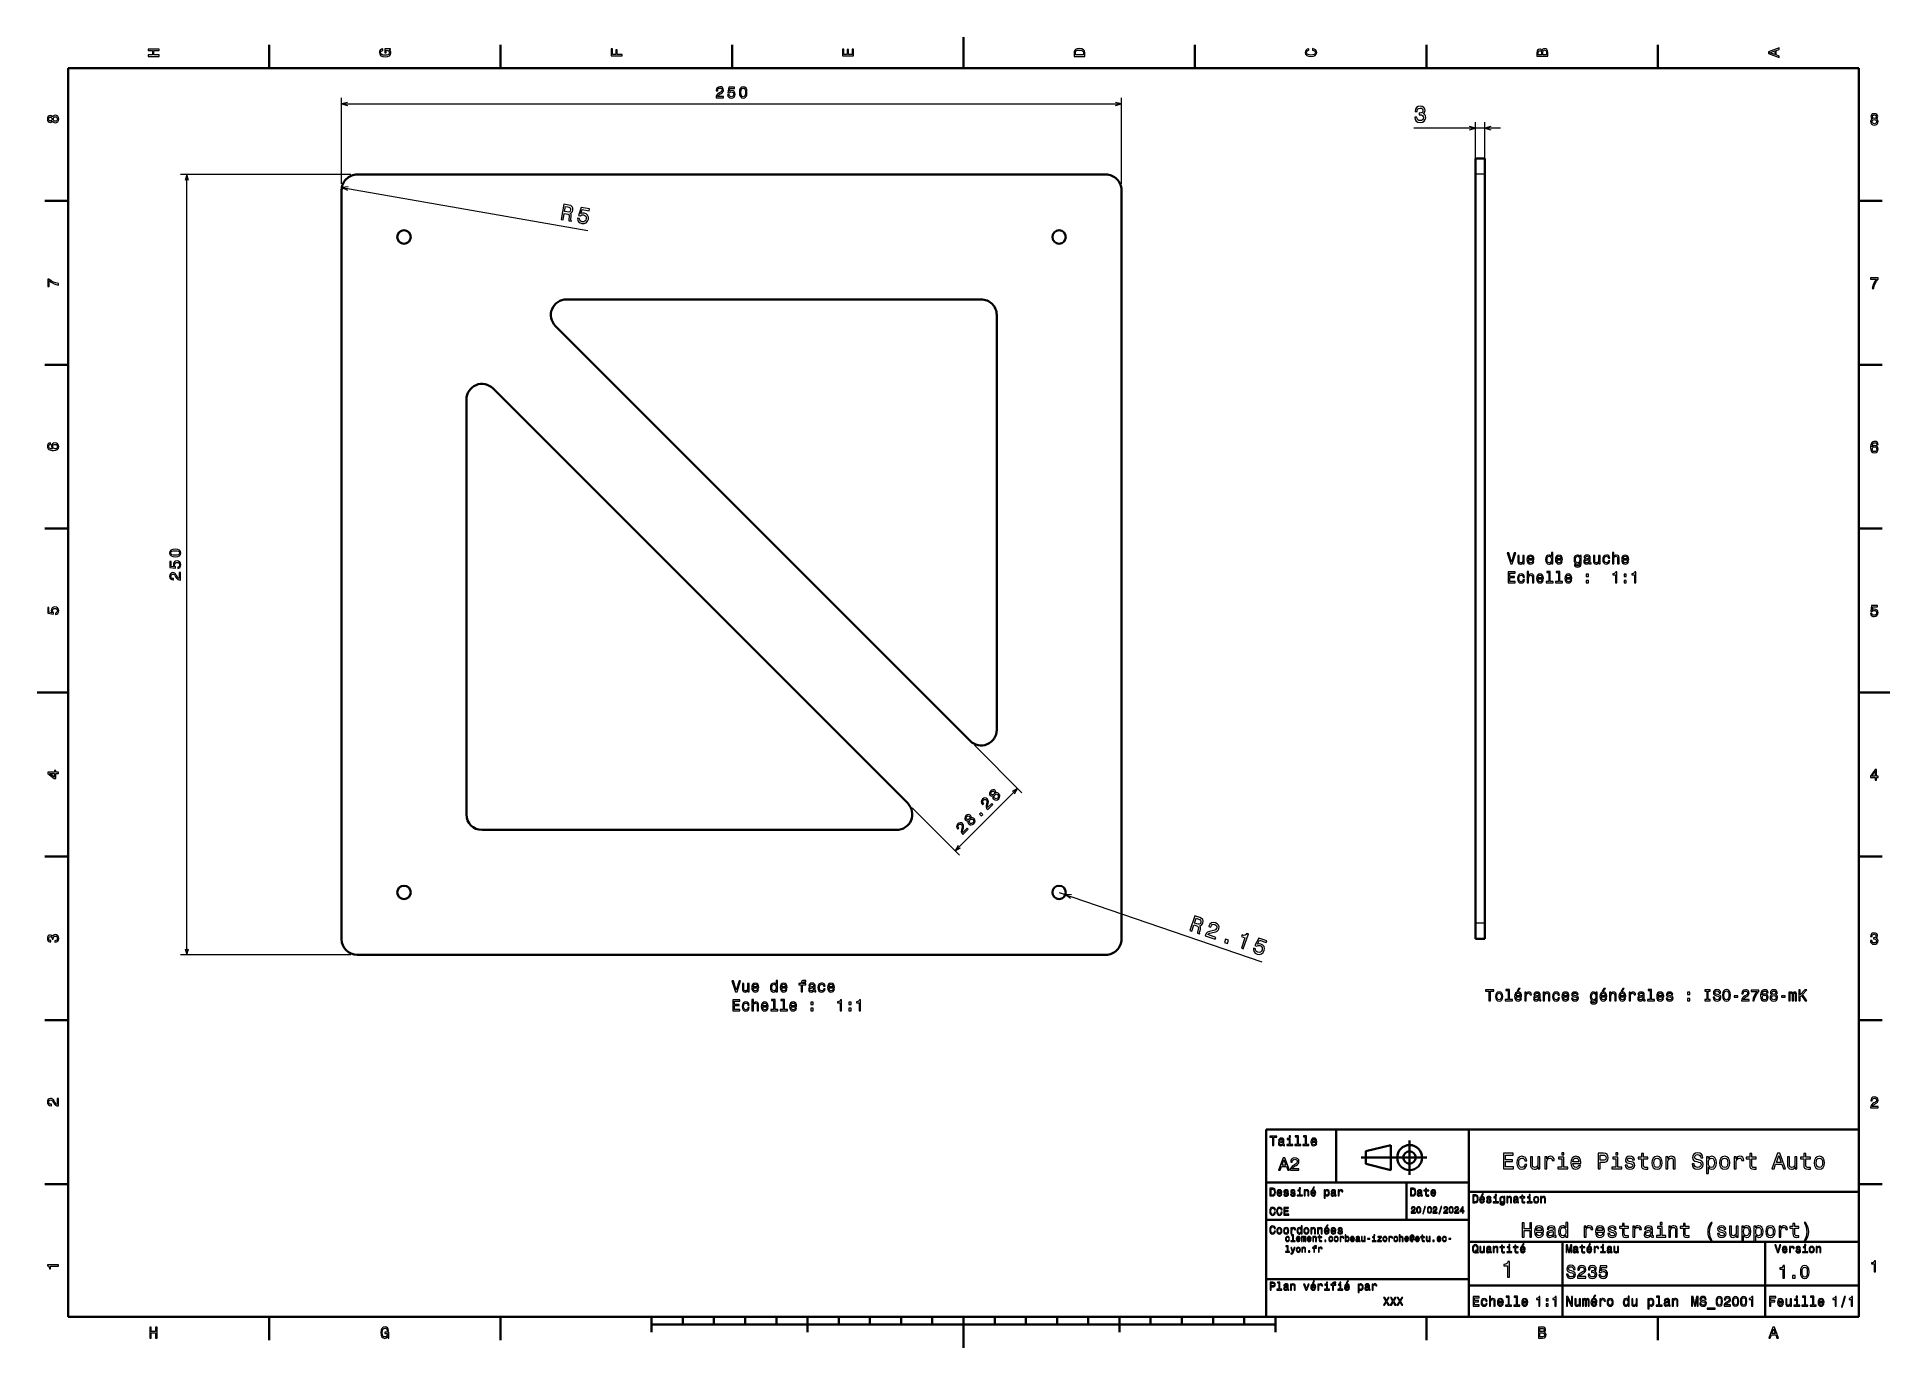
# Model space of a CAD drawing. Extents: x 0 to 594, y 0 to 420.
import ezdxf

# ---------------------------------------------------------------- set-up
doc = ezdxf.new("R2010")
doc.units = 0

msp = doc.modelspace()

# ---------------------------------------------------------------- linework, layer by layer
at = {"color": 7, "lineweight": 35, "ltscale": 0.1875}
for p, q in [((74.400002, 410), (74.400002, 417.5)), ((148.600006, 410), (148.600006, 417.5)), ((222.800003, 410), (222.800003, 417.5)), ((371.200012, 410), (371.200012, 417.5)), ((445.399994, 410), (445.399994, 417.5)), ((519.599976, 410), (519.599976, 417.5)), ((10, 367.5), (2.5, 367.5)), ((584, 367.5), (591.5, 367.5)), ((10, 315), (2.5, 315)), ((584, 315), (591.5, 315)), ((10, 262.5), (2.5, 262.5)), ((584, 262.5), (591.5, 262.5)), ((10, 157.5), (2.5, 157.5)), ((584, 157.5), (591.5, 157.5)), ((10, 105), (2.5, 105)), ((584, 105), (591.5, 105)), ((10, 52.5), (2.5, 52.5)), ((584, 52.5), (591.5, 52.5)), ((74.400002, 10), (74.400002, 2.5)), ((148.600006, 10), (148.600006, 2.5)), ((445.399994, 10), (445.399994, 2.5)), ((519.599976, 10), (519.599976, 2.5))]:
    msp.add_line(p, q, dxfattribs=at)
at = {"color": 7, "lineweight": 35, "ltscale": 0.25}
for p, q in [((297, 410), (297, 420)), ((10, 210), (0, 210)), ((584, 210), (594, 210)), ((489, 10), (489, 20)), ((297, 10), (297, 0))]:
    msp.add_line(p, q, dxfattribs=at)
at = {"color": 7, "lineweight": 35}
for p, q in [((584, 410), (10, 410)), ((10, 410), (10, 10)), ((584, 10), (584, 410)), ((342.64093, 375.957855), (102.640945, 375.957855)), ((461.174377, 136.088715), (461.174377, 376.088715)), ((464.174377, 136.088715), (464.174377, 376.088715)), ((97.640945, 130.957855), (97.640945, 370.957855)), ((347.64093, 370.957855), (347.64093, 130.957855)), ((169.712006, 335.957855), (302.64093, 335.957855)), ((299.105408, 194.493393), (166.176483, 327.422302)), ((307.64093, 330.957855), (307.64093, 198.028931)), ((137.640945, 170.957855), (137.640945, 303.88678)), ((146.176483, 307.422333), (279.105408, 174.493393)), ((275.569885, 165.957855), (142.640945, 165.957855)), ((102.640945, 125.957855), (342.64093, 125.957855)), ((394, 10), (394, 70)), ((394, 70), (584, 70)), ((459, 10), (459, 70)), ((584, 70), (584, 10)), ((424.5, 61), (445.5, 61)), ((394, 53), (459, 53)), ((459, 50), (584, 50)), ((394, 41), (459, 41)), ((459, 34), (584, 34)), ((554, 10), (554, 34)), ((394, 22), (459, 22)), ((459, 20), (584, 20)), ((10, 10), (584, 10)), ((197, 7.5), (397, 7.5)), ((394, 10), (584, 10))]:
    msp.add_line(p, q, dxfattribs=at)
at = {"color": 7, "lineweight": 13}
for p, q in [((97.640945, 372.957855), (97.640945, 400.561981)), ((97.640945, 398.561981), (347.64093, 398.561981)), ((347.64093, 372.957855), (347.64093, 400.561981)), ((469.174377, 390.785797), (441.322052, 390.785767)), ((100.640945, 375.957855), (46.00238, 375.957855)), ((48.00238, 125.957855), (48.00238, 375.957855)), ((97.715805, 371.819824), (176.603592, 358.013062)), ((300.519623, 193.079178), (315.747406, 177.851395)), ((294.333191, 159.26561), (314.333191, 179.26561)), ((280.519623, 173.079178), (295.747406, 157.851395)), ((327.64093, 145.957855), (392.665161, 123.713463)), ((100.640945, 125.957855), (46.00238, 125.957855))]:
    msp.add_line(p, q, dxfattribs=at)
at = {"color": 7, "lineweight": 13, "ltscale": 0.367426}
for p, q in [((461.174377, 378.088715), (461.174377, 392.785767)), ((464.174377, 378.088715), (464.174377, 392.785767))]:
    msp.add_line(p, q, dxfattribs=at)
at = {"color": 7, "lineweight": 35, "ltscale": 0.075}
for p, q in [((464.174377, 381.088715), (461.174377, 381.088715)), ((464.174377, 131.088715), (461.174377, 131.088715))]:
    msp.add_line(p, q, dxfattribs=at)
at = {"color": 7, "lineweight": 35, "ltscale": 0.125}
for p, q in [((461.174377, 381.088715), (461.174377, 376.088715)), ((464.174377, 381.088715), (464.174377, 376.088715)), ((461.174377, 136.088715), (461.174377, 131.088715)), ((464.174377, 136.088715), (464.174377, 131.088715)), ((197, 10), (197, 5)), ((247, 10), (247, 5)), ((347, 10), (347, 5)), ((397, 10), (397, 5))]:
    msp.add_line(p, q, dxfattribs=at)
at = {"color": 7, "lineweight": 13, "ltscale": 0.075}
for p, q in [((464.174377, 376.088715), (461.174377, 376.088715)), ((464.174377, 136.088715), (461.174377, 136.088715))]:
    msp.add_line(p, q, dxfattribs=at)
at = {"color": 7, "lineweight": 35, "ltscale": 0.425}
msp.add_line((416.5, 53), (416.5, 70), dxfattribs=at)
at = {"color": 7, "lineweight": 35, "ltscale": 0.275}
msp.add_line((440, 55.5), (440, 66.5), dxfattribs=at)
at = {"color": 7, "lineweight": 35, "ltscale": 0.206155}
for p, q in [((426, 63), (434, 65)), ((434, 57), (426, 59))]:
    msp.add_line(p, q, dxfattribs=at)
at = {"color": 7, "lineweight": 35, "ltscale": 0.1}
msp.add_line((426, 59), (426, 63), dxfattribs=at)
at = {"color": 7, "lineweight": 35, "ltscale": 0.2}
msp.add_line((434, 65), (434, 57), dxfattribs=at)
at = {"color": 7, "lineweight": 35, "ltscale": 0.3}
msp.add_line((439, 41), (439, 53), dxfattribs=at)
at = {"color": 7, "lineweight": 35, "ltscale": 0.35}
msp.add_line((489, 20), (489, 34), dxfattribs=at)
at = {"color": 7, "lineweight": 35, "ltscale": 0.0625}
for p, q in [((207, 10), (207, 7.5)), ((217, 10), (217, 7.5)), ((227, 10), (227, 7.5)), ((237, 10), (237, 7.5)), ((257, 10), (257, 7.5)), ((267, 10), (267, 7.5)), ((277, 10), (277, 7.5)), ((287, 10), (287, 7.5)), ((307, 10), (307, 7.5)), ((317, 10), (317, 7.5)), ((327, 10), (327, 7.5)), ((337, 10), (337, 7.5)), ((357, 10), (357, 7.5)), ((367, 10), (367, 7.5)), ((377, 10), (377, 7.5)), ((387, 10), (387, 7.5))]:
    msp.add_line(p, q, dxfattribs=at)
at = {"color": 7, "lineweight": 13}
for points in [[(39.133213, 413.829987), (39.133213, 414.299011), (37.48912, 414.299011), (37.48912, 415.701019), (39.133213, 415.701019), (39.133213, 416.164978), (35.633213, 416.164978), (35.633213, 415.701019), (37.060448, 415.701019), (37.060448, 414.299011), (35.633213, 414.299011), (35.633213, 413.829987)], [(112.864197, 415.922913), (113.333214, 416.008667), (113.333214, 416.260803), (111.442001, 416.260803), (111.442001, 414.984863), (111.870674, 414.984863), (111.870674, 415.771606), (111.90094, 415.771606), (112.364914, 415.71109), (112.707855, 415.549713), (112.924713, 415.302612), (112.995316, 414.994965), (112.904541, 414.652039), (112.632202, 414.384735), (112.183357, 414.213257), (111.568085, 414.15274), (110.957855, 414.208221), (110.509003, 414.3797), (110.236671, 414.652039), (110.140854, 415.020172), (110.191284, 415.272339), (110.332497, 415.479126), (110.569527, 415.630402), (110.887245, 415.716156), (110.887245, 416.215424), (110.403099, 416.08429), (110.039986, 415.837189), (109.818085, 415.489197), (109.737396, 415.050446), (109.863472, 414.475525), (110.231628, 414.041779), (110.8116, 413.764404), (111.583214, 413.668579), (112.359871, 413.764404), (112.939842, 414.041779), (113.307999, 414.450287), (113.429039, 414.964691), (113.388687, 415.252167), (113.287827, 415.509369), (113.111313, 415.731262)], [(187.533203, 413.966156), (187.533203, 414.43515), (185.924408, 414.43515), (185.924408, 415.907776), (185.505829, 415.907776), (185.505829, 414.43515), (184.456833, 414.43515), (184.456833, 416.245697), (184.033203, 416.245697), (184.033203, 413.966156)], [(261.733215, 413.940918), (261.733215, 416.159943), (261.30957, 416.159943), (261.30957, 414.404907), (260.12442, 414.404907), (260.12442, 415.968292), (259.705841, 415.968292), (259.705841, 414.404907), (258.65686, 414.404907), (258.65686, 416.119598), (258.233215, 416.119598), (258.233215, 413.940918)], [(332.433228, 414.994965), (332.433228, 413.829987), (335.933228, 413.829987), (335.933228, 414.994965), (335.822266, 415.544678), (335.484375, 415.953186), (334.934662, 416.205353), (334.183228, 416.296112), (333.416656, 416.215424), (333.114075, 416.114563), (332.871979, 415.973358), (332.544189, 415.56485), (332.463501, 415.297546)], [(332.851807, 414.959656), (332.92746, 415.342957), (333.159454, 415.605194), (333.572998, 415.761536), (334.183228, 415.811951), (334.773285, 415.7565), (335.186829, 415.600159), (335.43396, 415.332855), (335.514648, 414.959656), (335.514648, 414.299011), (332.851807, 414.299011)], [(408.832062, 415.817017), (409.255676, 415.716156), (409.558289, 415.549713), (409.744873, 415.317719), (409.805389, 415.04541), (409.71463, 414.71759), (409.442291, 414.460388), (408.998474, 414.28891), (408.383209, 414.233429), (407.77298, 414.28891), (407.324127, 414.455353), (407.051788, 414.712555), (406.955963, 415.04541), (407.006409, 415.287476), (407.147614, 415.494232), (407.374573, 415.65564), (407.687256, 415.766571), (407.687256, 416.245697), (407.20813, 416.094391), (406.845032, 415.832153), (406.618073, 415.47406), (406.537384, 415.04541), (406.663483, 414.510803), (407.016479, 414.102325), (407.596466, 413.840057), (408.383209, 413.749298), (409.169952, 413.840057), (409.749939, 414.102325), (410.108002, 414.510803), (410.229034, 415.04541), (410.133209, 415.514404), (409.865906, 415.89267), (409.427155, 416.159943), (408.832062, 416.301147)], [(482.442017, 415.630402), (482.149506, 415.983429), (481.95282, 416.074219), (481.710754, 416.104462), (481.332489, 416.03891), (481.060181, 415.842224), (480.893738, 415.524506), (480.833221, 415.080688), (480.833221, 413.835022), (484.333221, 413.835022), (484.333221, 415.151306), (484.262604, 415.620331), (484.055847, 415.968292), (483.728027, 416.18515), (483.284241, 416.260803), (482.986694, 416.215424), (482.739563, 416.094391), (482.558014, 415.897705)], [(558.533203, 413.466858), (558.533203, 413.930847), (557.504395, 414.299011), (557.504395, 415.695984), (558.533203, 416.064117), (558.533203, 416.538177), (555.028137, 415.257202), (555.028137, 414.742798)], [(482.285675, 414.984863), (482.285675, 414.299011), (481.251801, 414.299011), (481.251801, 415.025208), (481.282074, 415.297546), (481.372833, 415.489197), (481.529175, 415.605194), (481.761169, 415.645538), (481.993164, 415.600159), (482.154541, 415.479126), (482.255402, 415.272339)], [(483.914642, 415.095825), (483.914642, 414.299011), (482.70929, 414.299011), (482.70929, 415.050446), (482.744598, 415.368164), (482.850525, 415.595093), (483.032074, 415.731262), (483.294312, 415.776672), (483.571686, 415.731262), (483.763336, 415.605194), (483.879333, 415.393372)], [(557.075684, 414.460388), (555.532471, 415), (557.075684, 415.539642)], [(217.674377, 400.561981), (220.080002, 400.561981), (220.080002, 400.995697), (218.178696, 400.995697), (218.284607, 401.232727), (218.466156, 401.429413), (219.025955, 401.787476), (219.323517, 401.938782), (219.656357, 402.15564), (219.893402, 402.407806), (220.029556, 402.705353), (220.080002, 403.043243), (219.994263, 403.466858), (219.757233, 403.799744), (219.394119, 404.011536), (218.925095, 404.087219), (218.440948, 404.001465), (218.072784, 403.764435), (217.835754, 403.386169), (217.755066, 402.886902), (217.755066, 402.816284), (218.214005, 402.816284), (218.214005, 402.856628), (218.259384, 403.199585), (218.395554, 403.451752), (218.612411, 403.613129), (218.899872, 403.66861), (219.192383, 403.618164), (219.409241, 403.492096), (219.550461, 403.29541), (219.600891, 403.048279), (219.565582, 402.816284), (219.469757, 402.619629), (219.30838, 402.448151), (219.086472, 402.296844), (218.788925, 402.135468), (218.294693, 401.822784), (217.946716, 401.489929), (217.739929, 401.086487), (217.674377, 400.577118)], [(221.390228, 401.474792), (221.501175, 401.061279), (221.748291, 400.738495), (222.111404, 400.536743), (222.575378, 400.461121), (223.084747, 400.55188), (223.48317, 400.799011), (223.735321, 401.192383), (223.831146, 401.696716), (223.745407, 402.16571), (223.503342, 402.533875), (223.125092, 402.770935), (222.63591, 402.856628), (222.25766, 402.796143), (221.965149, 402.6297), (222.106369, 403.572784), (223.639511, 403.572784), (223.639511, 403.986328), (221.768463, 403.986328), (221.491089, 402.130432), (221.894547, 402.130432), (222.187057, 402.367462), (222.560257, 402.453186), (222.883026, 402.397705), (223.130142, 402.236328), (223.286484, 401.989197), (223.341949, 401.671509), (223.286484, 401.35376), (223.125092, 401.106628), (222.877975, 400.950317), (222.560257, 400.894836), (222.292969, 400.930115), (222.086197, 401.046143), (221.934891, 401.227692), (221.859253, 401.474792)], [(225.161545, 402.271637), (225.237198, 401.479858), (225.474228, 400.915009), (225.852478, 400.572083), (226.376968, 400.461121), (226.896423, 400.572083), (227.274658, 400.915009), (227.506653, 401.479858), (227.587341, 402.271637), (227.506653, 403.05838), (227.410828, 403.371063), (227.274658, 403.628265), (226.896423, 403.971191), (226.376968, 404.087219), (225.852478, 403.971191), (225.474228, 403.62323), (225.237198, 403.05838)], [(225.645706, 402.271637), (225.68605, 402.881866), (225.812134, 403.320618), (226.039078, 403.57782), (226.376968, 403.66861), (226.709824, 403.57782), (226.936768, 403.320618), (227.062851, 402.881866), (227.103195, 402.271637), (227.062851, 401.656372), (226.936768, 401.21759), (226.709824, 400.960388), (226.376968, 400.874664), (226.039078, 400.960388), (225.812134, 401.21759), (225.68605, 401.656372)], [(4.947046, 393.124634), (5.088257, 392.867432), (5.284943, 392.690918), (5.532061, 392.579987), (5.829611, 392.544678), (6.278458, 392.625366), (6.626441, 392.857361), (6.848343, 393.235596), (6.934078, 393.75), (6.848343, 394.259369), (6.626441, 394.637604), (6.278459, 394.869598), (5.829611, 394.955353), (5.532061, 394.914978), (5.284943, 394.809082), (5.088257, 394.627533), (4.947046, 394.375366), (4.826009, 394.577087), (4.659582, 394.718292), (4.457853, 394.804047), (4.210735, 394.83429), (3.852666, 394.753601), (3.565202, 394.541779), (3.378602, 394.198853), (3.307997, 393.75), (3.378602, 393.296112), (3.565202, 392.953186), (3.852666, 392.736328), (4.210735, 392.660675), (4.457853, 392.685883), (4.659582, 392.771606)], [(4.251081, 393.139771), (4.029179, 393.180115), (3.857709, 393.301147), (3.751801, 393.492798), (3.711455, 393.75), (3.751801, 394.002167), (3.857709, 394.193817), (4.029179, 394.31485), (4.251081, 394.360229), (4.478026, 394.31485), (4.654539, 394.193817), (4.770533, 394.002167), (4.805836, 393.75), (4.76549, 393.492798), (4.654539, 393.301147), (4.478026, 393.180115)], [(5.819525, 393.028839), (5.552234, 393.074219), (5.350504, 393.220459), (5.21938, 393.447418), (5.173992, 393.75), (5.21938, 394.047546), (5.350504, 394.274506), (5.552234, 394.420746), (5.819525, 394.471191), (6.106988, 394.420746), (6.323847, 394.274506), (6.465058, 394.047546), (6.510447, 393.75), (6.465058, 393.447418), (6.323847, 393.220459), (6.106988, 393.074219)], [(441.675079, 394.356384), (441.675079, 394.305939), (441.790344, 393.614319), (442.128967, 393.095581), (442.662109, 392.76416), (443.368164, 392.641693), (444.117432, 392.76416), (444.679382, 393.081177), (445.039612, 393.58548), (445.169312, 394.233887), (445.111664, 394.658966), (444.953156, 395.004791), (444.693787, 395.271362), (444.347992, 395.465881), (444.816284, 395.85495), (444.981995, 396.474548), (444.873901, 397.036499), (444.564117, 397.461578), (444.059784, 397.728149), (443.368164, 397.821808), (442.719727, 397.706512), (442.222626, 397.389526), (441.898407, 396.885193), (441.790344, 396.215179), (441.790344, 396.164734), (442.431549, 396.164734), (442.489197, 396.625824), (442.676514, 396.957245), (442.979095, 397.158966), (443.404175, 397.231018), (443.778809, 397.17337), (444.052582, 397.022095), (444.218292, 396.77713), (444.283142, 396.445709), (444.218292, 396.092682), (444.04538, 395.85495), (443.742798, 395.710846), (443.332123, 395.667633), (443.051147, 395.674835), (443.051147, 395.105652), (443.404175, 395.120056), (443.858063, 395.055237), (444.196686, 394.882324), (444.398407, 394.601349), (444.470459, 394.233887), (444.391205, 393.81604), (444.182281, 393.506226), (443.850861, 393.311707), (443.411377, 393.246857), (442.957489, 393.318909), (442.626068, 393.535065), (442.417145, 393.88089), (442.337891, 394.356384)], [(588.374634, 393.802948), (588.117432, 393.661743), (587.940918, 393.465057), (587.829956, 393.217926), (587.794678, 392.92038), (587.875366, 392.471527), (588.107361, 392.123566), (588.485596, 391.901642), (589, 391.815918), (589.509399, 391.901642), (589.887634, 392.123566), (590.119629, 392.471527), (590.205322, 392.92038), (590.164978, 393.217926), (590.059082, 393.465057), (589.877502, 393.661743), (589.625366, 393.802948), (589.827087, 393.923981), (589.968323, 394.090424), (590.054016, 394.292145), (590.08429, 394.539246), (590.003601, 394.897339), (589.791809, 395.184784), (589.448853, 395.371399), (589, 395.441986), (588.546143, 395.371399), (588.203186, 395.184784), (587.986328, 394.897339), (587.910645, 394.539246), (587.935913, 394.292145), (588.021606, 394.090424)], [(588.278809, 392.930481), (588.324219, 393.197754), (588.470459, 393.399475), (588.697388, 393.530609), (589, 393.575989), (589.297546, 393.530609), (589.524475, 393.399475), (589.670776, 393.197754), (589.721191, 392.930481), (589.670776, 392.643005), (589.524475, 392.426147), (589.297546, 392.284943), (589, 392.239532), (588.697388, 392.284943), (588.470459, 392.426147), (588.324219, 392.643005)], [(588.389771, 394.498901), (588.430115, 394.720825), (588.551147, 394.892273), (588.742798, 394.998199), (589, 395.038544), (589.252197, 394.998199), (589.443787, 394.892273), (589.564819, 394.720825), (589.610229, 394.498901), (589.564819, 394.271973), (589.443787, 394.095459), (589.252197, 393.979462), (589, 393.944153), (588.742798, 393.984497), (588.551147, 394.095459), (588.430115, 394.271973)], [(167.972443, 361.554077), (168.632431, 361.438568), (168.996353, 363.517914), (169.670547, 363.399902), (170.163589, 363.291687), (170.458466, 363.137665), (170.587799, 362.873657), (170.58548, 362.442535), (170.509171, 361.797638), (170.47847, 361.37146), (170.520172, 361.108185), (171.26532, 360.977753), (171.288925, 361.11261), (171.160477, 361.339874), (171.168289, 361.718842), (171.257721, 362.522369), (171.240173, 363.132507), (171.109238, 363.345581), (170.87735, 363.525146), (171.192276, 363.652893), (171.434448, 363.866486), (171.616852, 364.156403), (171.72525, 364.525085), (171.730225, 365.13858), (171.524612, 365.635376), (171.103424, 365.987), (170.480865, 366.19104), (168.834427, 366.479218)], [(170.190781, 365.620117), (170.616226, 365.50177), (170.897781, 365.313538), (171.045929, 365.031616), (171.041473, 364.630127), (170.898468, 364.230927), (170.663391, 364.016083), (170.314575, 363.945465), (169.861282, 363.98822), (169.101929, 364.121124), (169.38884, 365.760468)], [(173.2771, 361.949524), (173.331375, 361.340271), (173.599625, 360.825195), (174.060898, 360.451904), (174.695175, 360.231201), (175.434296, 360.23349), (176.055801, 360.483093), (176.507523, 360.974548), (176.766571, 361.660614), (176.761429, 362.341736), (176.511459, 362.919434), (176.037582, 363.34613), (175.3703, 363.58725), (174.823151, 363.595245), (174.370544, 363.433075), (174.801529, 364.725403), (176.958923, 364.347809), (177.060776, 364.929749), (174.427887, 365.390564), (173.58049, 362.84726), (174.148224, 362.747894), (174.618225, 363.009399), (175.16449, 363.038147), (175.605026, 362.880585), (175.913025, 362.592621), (176.072159, 362.20636), (176.07196, 361.745605), (175.915649, 361.312195), (175.627701, 361.004211), (175.241455, 360.845062), (174.780701, 360.845245), (174.413269, 360.960754), (174.150864, 361.174896), (173.982681, 361.467651), (173.937088, 361.834015)], [(6.833213, 340.549011), (6.833213, 341.05835), (6.001081, 341.224792), (5.224424, 341.517303), (4.503242, 341.930847), (3.82745, 342.470459), (3.408862, 342.470459), (3.408862, 340.069885), (3.867795, 340.069885), (3.867795, 341.986328), (4.548631, 341.431549), (5.259727, 341.01297), (6.016211, 340.720459)], [(588.299011, 339.416779), (588.80835, 339.416779), (588.974792, 340.248901), (589.267273, 341.025574), (589.680847, 341.746735), (590.220459, 342.422546), (590.220459, 342.841125), (587.819885, 342.841125), (587.819885, 342.382202), (589.736328, 342.382202), (589.18158, 341.701355), (588.763, 340.990265), (588.470459, 340.233795)], [(4.276297, 289.960388), (3.867795, 289.864563), (3.565202, 289.64267), (3.373559, 289.299713), (3.307997, 288.855927), (3.3433, 288.55835), (3.439121, 288.301147), (3.595461, 288.074219), (3.817363, 287.882568), (4.094741, 287.731262), (4.432637, 287.620331), (4.831052, 287.549713), (5.279899, 287.529541), (5.996037, 287.610229), (6.51549, 287.857361), (6.82817, 288.255768), (6.934078, 288.800446), (6.8433, 289.289642), (6.606268, 289.662842), (6.233069, 289.904907), (5.759006, 289.990631), (5.279899, 289.904907), (4.911744, 289.672913), (4.679755, 289.31485), (4.599063, 288.871033), (4.699928, 288.391937), (4.987392, 288.033875), (4.432637, 288.109528), (4.034222, 288.270905), (3.79719, 288.518005), (3.716499, 288.860962), (3.756845, 289.113129), (3.862752, 289.304749), (4.039265, 289.430847), (4.276297, 289.496399)], [(5.764049, 289.501434), (6.081772, 289.445984), (6.323847, 289.304749), (6.485231, 289.07782), (6.535663, 288.79541), (6.48523, 288.497833), (6.328891, 288.270905), (6.086816, 288.124634), (5.769093, 288.079254), (5.456412, 288.1297), (5.21938, 288.270905), (5.068084, 288.502899), (5.012608, 288.815582), (5.068084, 289.087891), (5.214337, 289.304749), (5.451369, 289.445984)], [(590.210388, 289.473694), (590.114563, 289.882202), (589.892639, 290.184784), (589.549744, 290.376434), (589.105896, 290.441986), (588.80835, 290.406677), (588.551147, 290.310883), (588.324219, 290.154541), (588.132568, 289.932617), (587.981262, 289.655243), (587.8703, 289.317352), (587.799744, 288.918945), (587.779541, 288.470093), (587.860229, 287.753967), (588.107361, 287.234497), (588.505798, 286.921814), (589.050415, 286.815918), (589.539612, 286.906677), (589.912842, 287.143738), (590.154907, 287.516937), (590.240662, 287.990997), (590.154907, 288.470093), (589.922913, 288.838257), (589.564819, 289.070251), (589.121033, 289.15094), (588.641907, 289.050049), (588.283875, 288.762604), (588.359497, 289.317352), (588.520874, 289.715759), (588.768005, 289.952789), (589.110962, 290.033508), (589.363098, 289.993134), (589.554749, 289.887238), (589.680847, 289.710724), (589.746399, 289.473694)], [(589.751465, 287.985931), (589.695984, 287.668213), (589.554749, 287.426147), (589.32782, 287.264771), (589.04541, 287.214325), (588.747864, 287.264771), (588.520874, 287.421112), (588.374634, 287.663177), (588.329285, 287.980896), (588.3797, 288.293579), (588.520874, 288.530609), (588.752869, 288.681915), (589.065552, 288.737396), (589.337891, 288.681915), (589.554749, 288.535645), (589.695984, 288.298615)], [(44.292725, 253.478455), (45.084518, 253.554108), (45.649353, 253.791138), (45.992294, 254.169388), (46.103241, 254.693878), (45.992294, 255.213333), (45.649353, 255.591568), (45.084518, 255.823563), (44.292725, 255.904251), (43.505981, 255.823563), (43.193298, 255.727737), (42.936096, 255.591568), (42.593155, 255.213333), (42.477158, 254.693878), (42.593155, 254.169388), (42.941147, 253.791138), (43.505981, 253.554108)], [(44.292725, 253.962616), (43.682495, 254.00296), (43.243729, 254.129044), (42.986526, 254.355988), (42.895752, 254.693878), (42.986526, 255.026733), (43.243729, 255.253677), (43.682495, 255.379761), (44.292725, 255.420105), (44.908005, 255.379761), (45.346756, 255.253677), (45.603958, 255.026733), (45.689697, 254.693878), (45.603958, 254.355988), (45.346756, 254.129044), (44.908005, 254.00296)], [(45.089554, 249.707138), (45.503098, 249.818085), (45.825867, 250.065201), (46.027603, 250.428314), (46.103241, 250.892288), (46.012466, 251.401657), (45.76535, 251.800079), (45.371979, 252.052231), (44.867661, 252.148056), (44.398636, 252.062317), (44.030472, 251.820251), (43.793442, 251.442001), (43.707718, 250.95282), (43.768234, 250.57457), (43.934662, 250.282059), (42.991577, 250.423279), (42.991577, 251.956421), (42.578033, 251.956421), (42.578033, 250.085373), (44.433929, 249.807999), (44.433929, 250.211456), (44.196899, 250.503967), (44.111176, 250.877167), (44.166641, 251.199936), (44.328033, 251.447052), (44.57515, 251.603394), (44.892868, 251.658859), (45.210587, 251.603394), (45.457718, 251.442001), (45.614059, 251.194885), (45.669525, 250.877167), (45.634232, 250.609879), (45.518234, 250.403107), (45.33667, 250.251801), (45.089554, 250.176163)], [(473.569916, 254.737137), (472.692383, 251.756577), (471.789642, 254.737137), (471.310547, 254.737137), (472.440216, 251.232086), (472.94455, 251.232086), (474.049011, 254.737137)], [(476.772369, 253.940292), (476.328552, 253.940292), (476.328552, 252.376892), (476.278137, 252.013779), (476.131866, 251.751541), (475.904938, 251.590149), (475.607361, 251.539719), (475.370331, 251.580063), (475.219055, 251.701111), (475.133301, 251.907883), (475.113129, 252.200378), (475.113129, 253.940292), (474.669342, 253.940292), (474.669342, 252.160034), (474.684479, 251.801971), (474.780273, 251.504425), (475.072784, 251.232086), (475.541809, 251.136261), (475.793976, 251.17157), (476.010834, 251.262344), (476.197418, 251.418686), (476.348724, 251.64563), (476.348724, 251.232086), (476.772369, 251.232086)], [(478.108826, 252.457596), (479.884033, 252.457596), (479.889069, 252.664368), (479.80838, 253.244339), (479.586487, 253.678055), (479.233459, 253.940292), (478.764435, 254.036118), (478.305511, 253.935257), (477.952484, 253.652832), (477.725525, 253.193909), (477.644836, 252.588715), (477.72049, 251.968399), (477.947418, 251.514511), (478.29541, 251.232086), (478.749298, 251.136261), (479.14267, 251.201828), (479.465454, 251.373291), (479.702484, 251.64563), (479.838654, 252.008743), (479.399872, 252.008743), (479.309113, 251.807007), (479.177979, 251.655716), (478.804779, 251.534683), (478.517303, 251.590149), (478.300446, 251.766663), (478.159241, 252.054138), (478.108826, 252.442459)], [(478.108826, 252.830795), (478.164307, 253.178772), (478.300446, 253.435974), (478.507233, 253.592316), (478.779572, 253.647797), (479.046844, 253.592316), (479.253632, 253.435974), (479.3797, 253.178772), (479.42511, 252.830795)], [(485.456787, 251.650681), (485.456787, 251.232086), (485.900604, 251.232086), (485.900604, 254.853119), (485.461853, 254.853119), (485.461853, 253.526749), (485.123932, 253.910034), (484.917175, 254.000824), (484.680145, 254.036118), (484.251465, 253.935257), (483.91861, 253.652832), (483.701752, 253.198944), (483.626099, 252.588715), (483.701752, 251.978485), (483.91861, 251.519547), (484.251465, 251.232086), (484.680145, 251.136261), (484.917175, 251.17157), (485.128998, 251.262344)], [(484.755798, 253.637711), (485.048309, 253.567093), (485.270203, 253.370407), (485.401337, 253.042603), (485.451752, 252.588715), (485.401337, 252.129776), (485.270203, 251.801971), (485.048309, 251.600235), (484.755798, 251.534683), (484.478424, 251.600235), (484.266602, 251.801971), (484.125397, 252.134827), (484.079987, 252.588715), (484.125397, 253.037567), (484.266602, 253.365372), (484.478424, 253.567093)], [(487.216888, 252.457596), (488.992096, 252.457596), (488.997131, 252.664368), (488.916443, 253.244339), (488.69455, 253.678055), (488.341522, 253.940292), (487.872498, 254.036118), (487.413574, 253.935257), (487.060547, 253.652832), (486.833588, 253.193909), (486.752899, 252.588715), (486.828552, 251.968399), (487.055511, 251.514511), (487.403473, 251.232086), (487.857361, 251.136261), (488.250732, 251.201828), (488.573517, 251.373291), (488.810547, 251.64563), (488.946716, 252.008743), (488.507965, 252.008743), (488.417175, 251.807007), (488.286041, 251.655716), (487.912842, 251.534683), (487.625397, 251.590149), (487.408539, 251.766663), (487.267303, 252.054138), (487.216888, 252.442459)], [(487.216888, 252.830795), (487.272369, 253.178772), (487.408539, 253.435974), (487.615295, 253.592316), (487.887634, 253.647797), (488.154938, 253.592316), (488.361694, 253.435974), (488.487793, 253.178772), (488.533173, 252.830795)], [(495.008667, 251.353119), (495.008667, 253.940292), (494.585052, 253.940292), (494.585052, 253.501541), (494.237061, 253.899948), (494.025238, 254.000824), (493.788208, 254.036118), (493.359528, 253.935257), (493.026672, 253.652832), (492.809814, 253.198944), (492.734192, 252.588715), (492.809814, 251.973434), (493.026672, 251.519547), (493.359528, 251.232086), (493.788208, 251.136261), (494.030273, 251.17157), (494.232025, 251.262344), (494.585052, 251.64563), (494.585052, 251.262344), (494.544708, 250.959747), (494.433746, 250.742889), (494.221924, 250.616806), (493.904205, 250.571426), (493.626831, 250.601685), (493.430145, 250.677338), (493.314148, 250.808456), (493.278839, 250.98497), (492.850159, 250.98497), (492.850159, 250.964798), (492.915741, 250.642029), (493.117462, 250.399948), (493.440216, 250.243607), (493.878998, 250.188141), (494.403473, 250.263779), (494.751465, 250.475601), (494.948151, 250.84375)], [(493.193115, 252.588715), (493.238495, 253.037567), (493.374664, 253.370407), (493.586487, 253.567093), (493.868896, 253.637711), (494.166443, 253.567093), (494.388367, 253.370407), (494.524536, 253.037567), (494.574951, 252.588715), (494.524536, 252.129776), (494.388367, 251.801971), (494.166443, 251.600235), (493.868896, 251.534683), (493.586487, 251.600235), (493.374664, 251.801971), (493.238495, 252.134827)], [(497.54541, 251.585114), (497.54541, 251.569977), (497.570618, 251.398514), (497.646271, 251.277481), (497.963989, 251.181656), (498.211121, 251.222), (498.211121, 251.564941), (498.105225, 251.549805), (497.963989, 251.615372), (497.938782, 251.817093), (497.938782, 253.219116), (497.878265, 253.577179), (497.701752, 253.829346), (497.394135, 253.980637), (496.960388, 254.036118), (496.536774, 253.975601), (496.224091, 253.804138), (496.027405, 253.536835), (495.961853, 253.183807), (495.961853, 253.153549), (496.36026, 253.153549), (496.395569, 253.365372), (496.5065, 253.516663), (496.68808, 253.607452), (496.945282, 253.642746), (497.192383, 253.617538), (497.368896, 253.541885), (497.474823, 253.410767), (497.510101, 253.229202), (497.489929, 253.017395), (497.409241, 252.911484), (497.20752, 252.861053), (496.829285, 252.820709), (496.395569, 252.729919), (496.087921, 252.568542), (495.906372, 252.316376), (495.850891, 251.943176), (495.901337, 251.610321), (496.057678, 251.363205), (496.309814, 251.206863), (496.657806, 251.151398), (497.126831, 251.257294)], [(497.494995, 252.180206), (497.434479, 251.917969), (497.273071, 251.716232), (497.031006, 251.585114), (496.733459, 251.539719), (496.541809, 251.564941), (496.40564, 251.64563), (496.319916, 251.786835), (496.294708, 251.983521), (496.31488, 252.160034), (496.395569, 252.286118), (496.718323, 252.427322), (497.126831, 252.487854), (497.494995, 252.608887)], [(501.060547, 253.940292), (500.61673, 253.940292), (500.61673, 252.376892), (500.566315, 252.013779), (500.420044, 251.751541), (500.193115, 251.590149), (499.895569, 251.539719), (499.658539, 251.580063), (499.507233, 251.701111), (499.421509, 251.907883), (499.401337, 252.200378), (499.401337, 253.940292), (498.95752, 253.940292), (498.95752, 252.160034), (498.972656, 251.801971), (499.068481, 251.504425), (499.360962, 251.232086), (499.829987, 251.136261), (500.082153, 251.17157), (500.299011, 251.262344), (500.485626, 251.418686), (500.636902, 251.64563), (500.636902, 251.232086), (501.060547, 251.232086)], [(503.733459, 253.042603), (504.172211, 253.042603), (504.081451, 253.44606), (503.864594, 253.763779), (503.526672, 253.960464), (503.087921, 254.036118), (502.60376, 253.935257), (502.235626, 253.652832), (502.003632, 253.193893), (501.922943, 252.578629), (501.998596, 251.968399), (502.225525, 251.514511), (502.583588, 251.232086), (503.072784, 251.136261), (503.5065, 251.211914), (503.844421, 251.423721), (504.076385, 251.756577), (504.177246, 252.200378), (503.753632, 252.200378), (503.677979, 251.917969), (503.536774, 251.706146), (503.335052, 251.575027), (503.087921, 251.534683), (502.780273, 251.600235), (502.55838, 251.801971), (502.422211, 252.129776), (502.376831, 252.59375), (502.422211, 253.047653), (502.563416, 253.375458), (502.790375, 253.577179), (503.087921, 253.647797), (503.350159, 253.602402), (503.546844, 253.486404), (503.677979, 253.294769)], [(505.044678, 251.232086), (505.488495, 251.232086), (505.488495, 252.795486), (505.533875, 253.153549), (505.680145, 253.415802), (505.907074, 253.577179), (506.209686, 253.637711), (506.451752, 253.587265), (506.603058, 253.451111), (506.678711, 253.224167), (506.703918, 252.92157), (506.703918, 251.232086), (507.147705, 251.232086), (507.147736, 253.012344), (507.127533, 253.370407), (507.036774, 253.667969), (506.739227, 253.940292), (506.275238, 254.036118), (506.023071, 254.000824), (505.806213, 253.904999), (505.624664, 253.753693), (505.488495, 253.546921), (505.488495, 254.853119), (505.044708, 254.853119)], [(508.469055, 252.457596), (510.244263, 252.457596), (510.249298, 252.664368), (510.16861, 253.244339), (509.946716, 253.678055), (509.593689, 253.940292), (509.124664, 254.036118), (508.665741, 253.935257), (508.312714, 253.652832), (508.085754, 253.193893), (508.005066, 252.588715), (508.080719, 251.968399), (508.307648, 251.514511), (508.65564, 251.232086), (509.109528, 251.136261), (509.502899, 251.201828), (509.825684, 251.373291), (510.062714, 251.64563), (510.198883, 252.008743), (509.760101, 252.008743), (509.669342, 251.807007), (509.538208, 251.655716), (509.165009, 251.534683), (508.877533, 251.590149), (508.660675, 251.766663), (508.51947, 252.054138), (508.469055, 252.442459)], [(508.469055, 252.830795), (508.524506, 253.178772), (508.660675, 253.435974), (508.867462, 253.592316), (509.139801, 253.647797), (509.407074, 253.592316), (509.613861, 253.435974), (509.739929, 253.178772), (509.785339, 252.83078)], [(46.00238, 245.991287), (46.00238, 248.396912), (45.568665, 248.396912), (45.568665, 246.495605), (45.331635, 246.601517), (45.134949, 246.783066), (44.776871, 247.342865), (44.62558, 247.640427), (44.408722, 247.973267), (44.156555, 248.210312), (43.859009, 248.346466), (43.521118, 248.396912), (43.097488, 248.311172), (42.764633, 248.074142), (42.552811, 247.711029), (42.477158, 247.242004), (42.562897, 246.757858), (42.799927, 246.389694), (43.178177, 246.152664), (43.67746, 246.071976), (43.748062, 246.071976), (43.748062, 246.530914), (43.707718, 246.530914), (43.364777, 246.576294), (43.11261, 246.712463), (42.951233, 246.929321), (42.895752, 247.216782), (42.946182, 247.509293), (43.072266, 247.726151), (43.268951, 247.867371), (43.516068, 247.917801), (43.748062, 247.882492), (43.944748, 247.786667), (44.116211, 247.62529), (44.267517, 247.403381), (44.428894, 247.105835), (44.741577, 246.611603), (45.074432, 246.263626), (45.47789, 246.056854), (45.987244, 245.991287)], [(471.633301, 245.185257), (473.852325, 245.185257), (473.852325, 245.608887), (472.09729, 245.608887), (472.09729, 246.794052), (473.660675, 246.794052), (473.660675, 247.212631), (472.09729, 247.212631), (472.09729, 248.261627), (473.811981, 248.261627), (473.811981, 248.685257), (471.633301, 248.685257)], [(476.409241, 246.995773), (476.848022, 246.995773), (476.757233, 247.399231), (476.540375, 247.716965), (476.202484, 247.913651), (475.763702, 247.989288), (475.279572, 247.888428), (474.911407, 247.606003), (474.679413, 247.147079), (474.598724, 246.531799), (474.674377, 245.92157), (474.901337, 245.467682), (475.259399, 245.185257), (475.748596, 245.089432), (476.182312, 245.165085), (476.520203, 245.376892), (476.752197, 245.709747), (476.853058, 246.153549), (476.429413, 246.153549), (476.35376, 245.87114), (476.212555, 245.659317), (476.010834, 245.528198), (475.763702, 245.487854), (475.456085, 245.553406), (475.234161, 245.755142), (475.098022, 246.082947), (475.052612, 246.546921), (475.098022, 247.000824), (475.239227, 247.328629), (475.466156, 247.530365), (475.763702, 247.600967), (476.02597, 247.555573), (476.222656, 247.439575), (476.35376, 247.24794)], [(477.72049, 245.185257), (478.164307, 245.185257), (478.164307, 246.748657), (478.209686, 247.10672), (478.355927, 247.368973), (478.582886, 247.530365), (478.885468, 247.590881), (479.127533, 247.540451), (479.278839, 247.404282), (479.354492, 247.177338), (479.3797, 246.874741), (479.3797, 245.185257), (479.823517, 245.185257), (479.823517, 246.965515), (479.803345, 247.323578), (479.712555, 247.62114), (479.415009, 247.893463), (478.95105, 247.989288), (478.698883, 247.953995), (478.482025, 247.85817), (478.300446, 247.706863), (478.164307, 247.500092), (478.164307, 248.80629), (477.72049, 248.80629)], [(481.144836, 246.410767), (482.920044, 246.410767), (482.92511, 246.617538), (482.844421, 247.19751), (482.622498, 247.631226), (482.26947, 247.893463), (481.800446, 247.989288), (481.341522, 247.888428), (480.988495, 247.606003), (480.761566, 247.147079), (480.680847, 246.541885), (480.7565, 245.92157), (480.983459, 245.467682), (481.331451, 245.185257), (481.785339, 245.089432), (482.178711, 245.154999), (482.501465, 245.326462), (482.738495, 245.598801), (482.874664, 245.961914), (482.435913, 245.961914), (482.345123, 245.760178), (482.213989, 245.608887), (481.84079, 245.487854), (481.553345, 245.54332), (481.336487, 245.719833), (481.195282, 246.007309), (481.144836, 246.39563)], [(481.144836, 246.783966), (481.200317, 247.131943), (481.336487, 247.389145), (481.543243, 247.545486), (481.815582, 247.600967), (482.082886, 247.545486), (482.289642, 247.389145), (482.415741, 247.131943), (482.461121, 246.783966)], [(484.67511, 248.43309), (484.67511, 245.558456), (483.762268, 245.558456), (483.762268, 245.185257), (486.026672, 245.185257), (486.026672, 245.558456), (485.118896, 245.558456), (485.118896, 248.80629), (483.979126, 248.80629), (483.979126, 248.43309)], [(487.711121, 248.43309), (487.711121, 245.558456), (486.798309, 245.558456), (486.798309, 245.185257), (489.062714, 245.185257), (489.062714, 245.558456), (488.154938, 245.558456), (488.154938, 248.80629), (487.015167, 248.80629), (487.015167, 248.43309)], [(490.252899, 246.410767), (492.028137, 246.410767), (492.033173, 246.617538), (491.952484, 247.19751), (491.73056, 247.631226), (491.377563, 247.893463), (490.908539, 247.989288), (490.449585, 247.888428), (490.096558, 247.606003), (489.869629, 247.147064), (489.78894, 246.541885), (489.864594, 245.92157), (490.091522, 245.467682), (490.439514, 245.185257), (490.893402, 245.089432), (491.286774, 245.154999), (491.609528, 245.326462), (491.846558, 245.598801), (491.982727, 245.961914), (491.543976, 245.961914), (491.453186, 245.760178), (491.322083, 245.608887), (490.948883, 245.487854), (490.661407, 245.54332), (490.44455, 245.719833), (490.303345, 246.007309), (490.252899, 246.39563)], [(490.252899, 246.783966), (490.30838, 247.131943), (490.44455, 247.389145), (490.651337, 247.545486), (490.923645, 247.600967), (491.190948, 247.545486), (491.397736, 247.389145), (491.523804, 247.131943), (491.569183, 246.783966)], [(496.632599, 247.142029), (497.328552, 247.142029), (497.328552, 247.893463), (496.632599, 247.893463)], [(496.632599, 245.185257), (497.328552, 245.185257), (497.328552, 245.936691), (496.632599, 245.936691)], [(505.997864, 245.185257), (506.456787, 245.185257), (506.456787, 248.710464), (506.113861, 248.710464), (506.023071, 248.402832), (505.841522, 248.19606), (505.564148, 248.075027), (505.180847, 248.034683), (505.180847, 247.676605), (505.997864, 247.676605)], [(508.776672, 247.142029), (509.472656, 247.142029), (509.472656, 247.893463), (508.776672, 247.893463)], [(508.776672, 245.185257), (509.472656, 245.185257), (509.472656, 245.936691), (508.776672, 245.936691)], [(512.069885, 245.185257), (512.528809, 245.185257), (512.52887, 248.710464), (512.185913, 248.710464), (512.095154, 248.402832), (511.913574, 248.19606), (511.6362, 248.075027), (511.252899, 248.034683), (511.252899, 247.676605), (512.069885, 247.676605)], [(587.749268, 235.32962), (587.860229, 234.916077), (588.107361, 234.593307), (588.470459, 234.391571), (588.934448, 234.315933), (589.443787, 234.406708), (589.842224, 234.653824), (590.09436, 235.047195), (590.190186, 235.551514), (590.104492, 236.020538), (589.862427, 236.388702), (589.484131, 236.625732), (588.994934, 236.711456), (588.616699, 236.65094), (588.324219, 236.484512), (588.465454, 237.427597), (589.998535, 237.427597), (589.998535, 237.841141), (588.127502, 237.841141), (587.850159, 235.985245), (588.253601, 235.985245), (588.546143, 236.222275), (588.919312, 236.307999), (589.242065, 236.252533), (589.489197, 236.091141), (589.645569, 235.844025), (589.700989, 235.526306), (589.645569, 235.208588), (589.484131, 234.961456), (589.237061, 234.805115), (588.919312, 234.749649), (588.652039, 234.784943), (588.445251, 234.90094), (588.293945, 235.082504), (588.218323, 235.32962)], [(5.920389, 234.999283), (6.333934, 235.110229), (6.656701, 235.357361), (6.858429, 235.720474), (6.934078, 236.184448), (6.8433, 236.693817), (6.596182, 237.092224), (6.20281, 237.344391), (5.698487, 237.440201), (5.229467, 237.354477), (4.861311, 237.112396), (4.624279, 236.734161), (4.538545, 236.244965), (4.599063, 235.866714), (4.76549, 235.574219), (3.822406, 235.715424), (3.822406, 237.248566), (3.408862, 237.248566), (3.408862, 235.377533), (5.26477, 235.100143), (5.26477, 235.503601), (5.027738, 235.796112), (4.942003, 236.169312), (4.997478, 236.492081), (5.158862, 236.739197), (5.40598, 236.895538), (5.723703, 236.951019), (6.041427, 236.895538), (6.288545, 236.734161), (6.444885, 236.487045), (6.50036, 236.169312), (6.465058, 235.902023), (6.349063, 235.695251), (6.167507, 235.543961), (5.920389, 235.468307)], [(6.833213, 184.02739), (6.833213, 184.481277), (5.965778, 184.481277), (5.965778, 184.98056), (5.56232, 184.98056), (5.56232, 184.481277), (3.408862, 184.481277), (3.408862, 184.022339), (5.521974, 182.489197), (5.965778, 182.489197), (5.965778, 184.02739)], [(589.277405, 181.916794), (589.731262, 181.916794), (589.731262, 182.784225), (590.23053, 182.784225), (590.23053, 183.187683), (589.731262, 183.187683), (589.731262, 185.341141), (589.272339, 185.341141), (587.739197, 183.228027), (587.739197, 182.784225), (589.277405, 182.784225)], [(588.162842, 183.187683), (589.277405, 184.756134), (589.277405, 183.187683)], [(5.56232, 182.912827), (3.993876, 184.02739), (5.56232, 184.02739)], [(306.426605, 176.854889), (306.344574, 176.573166), (306.358826, 176.30928), (306.455139, 176.056091), (306.640564, 175.820724), (307.015015, 175.560394), (307.42511, 175.478378), (307.849487, 175.588928), (308.273834, 175.892044), (308.573395, 176.312836), (308.683929, 176.737213), (308.601929, 177.147308), (308.345154, 177.525314), (308.106232, 177.707184), (307.856598, 177.807037), (307.589142, 177.817734), (307.310974, 177.739288), (307.368042, 177.967514), (307.35022, 178.185043), (307.268188, 178.388306), (307.114868, 178.584442), (306.804596, 178.780579), (306.451569, 178.834076), (306.077118, 178.723526), (305.709808, 178.45607), (305.438782, 178.085205), (305.328247, 177.710754), (305.378174, 177.354141), (305.577881, 177.047455), (305.770447, 176.890549), (305.973694, 176.808533)], [(305.94519, 177.357712), (305.816803, 177.543152), (305.781128, 177.749985), (305.841766, 177.960388), (305.995117, 178.170776), (306.201935, 178.320557), (306.412323, 178.38118), (306.619171, 178.34552), (306.808167, 178.220703), (306.936554, 178.028137), (306.975769, 177.817734), (306.922302, 177.600204), (306.768951, 177.396942), (306.558533, 177.243591), (306.344574, 177.186539), (306.134186, 177.225769)], [(304.690613, 172.451477), (306.391663, 174.152496), (306.084961, 174.459183), (304.74054, 173.114761), (304.647827, 173.357254), (304.637115, 173.624725), (304.779785, 174.273743), (304.883179, 174.591125), (304.96521, 174.979828), (304.954498, 175.325745), (304.840393, 175.632431), (304.637115, 175.907013), (304.276947, 176.14595), (303.873962, 176.213715), (303.467438, 176.10672), (303.082306, 175.828568), (302.800598, 175.425598), (302.707855, 174.997665), (302.807709, 174.562592), (303.103699, 174.152496), (303.153625, 174.10257), (303.478149, 174.427094), (303.449615, 174.455612), (303.239197, 174.730194), (303.157196, 175.004791), (303.196411, 175.272247), (303.360474, 175.51474), (303.602966, 175.685913), (303.845459, 175.750107), (304.084381, 175.710876), (304.2948, 175.571808), (304.433868, 175.382813), (304.505188, 175.175964), (304.512329, 174.940613), (304.462402, 174.676712), (304.366089, 174.352203), (304.237732, 173.781616), (304.22702, 173.300201), (304.366089, 172.868698), (304.679932, 172.462158)], [(306.975769, 176.170197), (306.818878, 176.391296), (306.779633, 176.63736), (306.847412, 176.890549), (307.029266, 177.136612), (307.271759, 177.314911), (307.524963, 177.382675), (307.771027, 177.343445), (307.995667, 177.190094), (308.1633, 176.951172), (308.213196, 176.694412), (308.152588, 176.434082), (307.974304, 176.191589), (307.72821, 176.009735), (307.467896, 175.949097), (307.211151, 175.999023)], [(296.76532, 164.526154), (298.466339, 166.227188), (298.159668, 166.533875), (296.815247, 165.189453), (296.722534, 165.431946), (296.711823, 165.699402), (296.854462, 166.348434), (296.957886, 166.665817), (297.039917, 167.054535), (297.029205, 167.400436), (296.9151, 167.707123), (296.711823, 167.98172), (296.351624, 168.220642), (295.948669, 168.288391), (295.542145, 168.181412), (295.156982, 167.903259), (294.875275, 167.50029), (294.782562, 167.072357), (294.882416, 166.637299), (295.178406, 166.227188), (295.228333, 166.177261), (295.552826, 166.50177), (295.524292, 166.530304), (295.313904, 166.804901), (295.231873, 167.079498), (295.271118, 167.346954), (295.43515, 167.589447), (295.677643, 167.76062), (295.920135, 167.824799), (296.159058, 167.785583), (296.369476, 167.6465), (296.508545, 167.457489), (296.579865, 167.250656), (296.587006, 167.015289), (296.537079, 166.751404), (296.440796, 166.42688), (296.312408, 165.856323), (296.301727, 165.374893), (296.440796, 164.94339), (296.754608, 164.536865)], [(298.501282, 168.929581), (298.41925, 168.647858), (298.433533, 168.383972), (298.529816, 168.130768), (298.715271, 167.895416), (299.089691, 167.635086), (299.499817, 167.55307), (299.924164, 167.66362), (300.348541, 167.966736), (300.648071, 168.387543), (300.758636, 168.81189), (300.676605, 169.222), (300.419861, 169.600006), (300.180908, 169.781891), (299.931305, 169.881729), (299.663849, 169.892426), (299.385681, 169.813965), (299.442749, 170.042206), (299.424927, 170.259735), (299.342896, 170.463013), (299.189545, 170.659149), (298.879303, 170.855286), (298.526245, 170.908768), (298.151794, 170.798218), (297.784485, 170.530762), (297.513489, 170.159882), (297.402924, 169.785446), (297.45285, 169.428833), (297.652557, 169.122162), (297.845123, 168.96524), (298.048401, 168.883224)], [(298.019867, 169.432404), (297.891479, 169.617828), (297.855835, 169.824677), (297.916443, 170.035065), (298.069794, 170.245483), (298.276611, 170.395248), (298.48703, 170.455872), (298.693848, 170.420212), (298.882874, 170.295395), (299.01123, 170.102829), (299.050476, 169.892426), (298.996979, 169.674896), (298.843628, 169.471619), (298.63324, 169.318298), (298.41925, 169.26123), (298.208862, 169.300446)], [(299.050476, 168.244888), (298.893555, 168.465988), (298.85434, 168.712051), (298.922089, 168.96524), (299.103943, 169.211304), (299.346466, 169.389618), (299.59964, 169.457367), (299.845703, 169.418137), (300.070374, 169.264801), (300.237976, 169.025864), (300.287903, 168.769104), (300.227295, 168.508789), (300.048981, 168.266296), (299.802917, 168.084412), (299.542603, 168.023804), (299.285828, 168.073715)], [(302.672913, 170.433762), (303.165039, 170.925888), (302.633698, 171.457245), (302.141571, 170.965118)], [(369.541077, 133.737854), (370.175049, 133.520996), (370.858337, 135.518311), (371.50592, 135.296753), (371.976074, 135.113068), (372.243378, 134.915039), (372.330017, 134.634109), (372.26062, 134.208603), (372.084808, 133.583435), (371.988129, 133.167252), (371.988312, 132.900681), (372.704071, 132.655823), (372.748383, 132.785339), (372.656891, 133.029846), (372.723633, 133.402985), (372.937073, 134.18277), (373.014771, 134.788208), (372.918579, 135.019073), (372.717499, 135.232544), (373.048462, 135.309692), (373.320953, 135.482986), (373.546265, 135.740936), (373.710754, 136.088242), (373.811218, 136.693497), (373.685455, 137.216232), (373.324158, 137.629181), (372.740967, 137.927673), (371.159485, 138.468689)], [(372.36554, 137.408875), (372.767334, 137.225739), (373.016174, 136.995941), (373.118591, 136.694397), (373.051697, 136.298477), (372.848267, 135.926422), (372.582581, 135.750793), (372.227051, 135.735382), (371.78595, 135.848206), (371.056519, 136.097717), (371.595215, 137.672394)], [(5.73379, 129.979111), (5.769093, 129.979111), (6.253242, 130.059799), (6.616354, 130.296829), (6.848343, 130.670029), (6.934078, 131.164276), (6.848343, 131.688766), (6.626441, 132.082138), (6.273415, 132.334305), (5.819525, 132.425079), (5.521974, 132.384735), (5.279899, 132.273788), (5.0933, 132.092224), (4.957133, 131.850143), (4.684798, 132.177963), (4.251081, 132.293961), (3.857709, 132.218307), (3.560158, 132.00145), (3.373559, 131.648422), (3.307997, 131.164276), (3.388689, 130.710388), (3.610591, 130.362396), (3.963617, 130.135452), (4.432637, 130.059799), (4.46794, 130.059799), (4.46794, 130.508652), (4.145173, 130.548996), (3.913184, 130.680115), (3.771974, 130.891937), (3.721542, 131.189484), (3.761888, 131.451736), (3.867795, 131.643372), (4.039265, 131.759369), (4.271254, 131.804764), (4.518372, 131.759369), (4.684798, 131.638336), (4.785663, 131.426514), (4.815922, 131.139053), (4.810879, 130.942368), (5.209294, 130.942368), (5.199208, 131.189484), (5.244596, 131.507217), (5.365634, 131.744247), (5.56232, 131.885452), (5.819525, 131.935883), (6.112032, 131.880417), (6.328891, 131.734161), (6.465058, 131.502167), (6.510447, 131.194534), (6.460014, 130.876801), (6.308718, 130.644821), (6.066643, 130.498566), (5.73379, 130.443085)], [(374.447815, 132.059296), (377.699402, 130.946945), (377.899963, 131.533188), (375.330017, 132.412354), (375.582794, 132.683762), (375.919128, 132.865662), (376.84137, 133.090805), (377.313538, 133.157715), (377.863708, 133.296936), (378.30069, 133.528168), (378.622314, 133.867401), (378.846741, 134.300797), (378.926758, 134.913055), (378.760254, 135.472565), (378.367371, 135.926758), (377.768433, 136.24588), (377.074341, 136.353882), (376.467133, 136.20372), (375.971863, 135.802063), (375.631897, 135.16452), (375.599274, 135.069092), (376.219604, 134.856873), (376.238251, 134.911407), (376.458191, 135.353958), (376.75882, 135.631836), (377.126587, 135.749695), (377.540771, 135.691757), (377.912842, 135.488342), (378.147644, 135.217651), (378.247559, 134.88649), (378.201477, 134.529144), (378.046478, 134.231903), (377.826019, 134.010361), (377.528595, 133.85321), (377.158691, 133.751312), (376.681885, 133.670776), (375.869263, 133.476654), (375.244995, 133.187653), (374.778931, 132.73793), (374.454803, 132.079742)], [(380.690613, 129.923676), (381.631317, 129.601868), (381.97879, 130.617569), (381.038086, 130.939377)], [(386.088135, 128.077225), (386.708435, 127.865013), (388.338501, 132.629944), (387.874939, 132.788513), (387.610016, 132.414673), (387.268982, 132.219116), (386.838104, 132.183777), (386.301392, 132.306488), (386.135803, 131.822479), (387.240112, 131.444702)], [(389.992218, 128.119888), (389.950989, 127.509613), (390.135742, 126.959076), (390.533264, 126.518501), (391.125427, 126.201706), (391.855896, 126.088882), (392.508698, 126.238678), (393.031433, 126.653786), (393.394165, 127.291153), (393.495117, 127.96476), (393.338165, 128.57431), (392.936523, 129.069611), (392.314941, 129.411682), (391.775696, 129.504791), (391.303345, 129.415085), (391.930298, 130.624527), (394.002625, 129.915604), (394.193817, 130.474579), (391.664795, 131.339752), (390.431702, 128.959442), (390.977051, 128.772873), (391.482025, 128.958008), (392.026123, 128.901337), (392.436737, 128.677094), (392.696136, 128.344696), (392.793182, 127.938377), (392.721252, 127.483269), (392.499359, 127.079468), (392.166962, 126.820068), (391.760651, 126.723015), (391.305542, 126.794945), (390.960571, 126.966255), (390.734741, 127.218651), (390.614166, 127.534019), (390.62616, 127.903015)], [(587.729126, 130.51622), (587.729126, 130.480911), (587.809814, 129.996765), (588.046814, 129.633652), (588.420044, 129.401657), (588.914246, 129.315933), (589.438782, 129.401657), (589.832153, 129.623566), (590.08429, 129.976593), (590.175049, 130.430481), (590.134705, 130.728027), (590.023804, 130.970108), (589.842224, 131.156708), (589.600159, 131.292877), (589.927979, 131.565216), (590.043945, 131.998932), (589.968323, 132.392303), (589.751465, 132.68985), (589.398438, 132.87645), (588.914246, 132.942017), (588.460388, 132.861313), (588.112427, 132.63942), (587.885437, 132.286392), (587.809814, 131.817368), (587.809814, 131.782074), (588.258667, 131.782074), (588.299011, 132.104828), (588.430115, 132.336823), (588.641907, 132.478027), (588.939514, 132.528473), (589.201721, 132.488113), (589.393372, 132.382217), (589.509399, 132.210739), (589.554749, 131.97876), (589.509399, 131.731628), (589.388306, 131.565216), (589.176514, 131.46434), (588.889038, 131.434082), (588.692383, 131.439133), (588.692383, 131.04071), (588.939514, 131.050797), (589.257202, 131.005417), (589.494263, 130.884369), (589.635437, 130.687683), (589.685913, 130.430481), (589.630432, 130.13797), (589.484131, 129.921112), (589.252197, 129.784943), (588.944519, 129.739563), (588.626831, 129.789993), (588.394836, 129.941284), (588.248535, 130.183365), (588.193115, 130.51622)], [(225.036484, 117.60627), (224.158951, 114.625725), (223.256226, 117.60627), (222.777115, 117.60627), (223.906799, 114.101227), (224.411118, 114.101227), (225.515579, 117.60627)], [(228.238922, 116.809441), (227.79512, 116.809441), (227.79512, 115.24604), (227.74469, 114.882927), (227.598434, 114.620682), (227.37149, 114.459297), (227.073944, 114.408867), (226.836914, 114.449211), (226.685608, 114.570244), (226.599884, 114.777016), (226.579712, 115.069527), (226.579712, 116.809441), (226.135895, 116.809441), (226.135895, 115.029182), (226.151031, 114.671112), (226.246857, 114.373558), (226.539368, 114.101227), (227.008377, 114.005409), (227.260544, 114.04071), (227.477402, 114.131485), (227.664001, 114.287827), (227.815292, 114.514771), (227.815292, 114.101227), (228.238922, 114.101227)], [(229.575378, 115.326729), (231.350601, 115.326729), (231.355637, 115.533501), (231.274948, 116.113472), (231.053055, 116.547195), (230.700027, 116.809441), (230.231003, 116.905258), (229.772064, 116.804398), (229.419037, 116.521973), (229.192093, 116.063042), (229.111404, 115.457855), (229.187057, 114.83754), (229.414001, 114.383644), (229.761978, 114.101227), (230.215881, 114.005409), (230.609253, 114.070969), (230.932007, 114.242439), (231.169037, 114.514771), (231.305206, 114.877884), (230.866455, 114.877884), (230.775665, 114.676155), (230.644547, 114.524857), (230.271347, 114.403824), (229.983887, 114.459297), (229.767029, 114.635811), (229.625809, 114.923271), (229.575378, 115.3116)], [(229.575378, 115.699928), (229.630859, 116.047913), (229.767029, 116.305115), (229.973801, 116.461456), (230.24614, 116.51693), (230.513428, 116.461456), (230.7202, 116.305115), (230.846283, 116.047913), (230.891663, 115.699928)], [(236.92337, 114.519814), (236.92337, 114.101227), (237.367172, 114.101227), (237.367172, 117.722267), (236.928406, 117.722267), (236.928406, 116.395897), (236.590515, 116.779182), (236.383743, 116.869957), (236.146713, 116.905258), (235.718033, 116.804398), (235.385178, 116.521973), (235.16832, 116.068085), (235.092682, 115.457855), (235.16832, 114.847626), (235.385178, 114.388687), (235.718033, 114.101227), (236.146713, 114.005409), (236.383743, 114.04071), (236.595551, 114.131485)], [(236.222351, 116.506844), (236.514862, 116.436241), (236.736771, 116.239555), (236.867889, 115.911743), (236.91832, 115.457855), (236.867889, 114.998924), (236.736771, 114.671112), (236.514862, 114.469383), (236.222351, 114.403824), (235.944977, 114.469383), (235.73317, 114.671112), (235.591949, 115.003967), (235.54657, 115.457855), (235.591949, 115.9067), (235.73317, 116.234512), (235.944977, 116.436241)], [(238.683456, 115.326729), (240.458664, 115.326729), (240.463715, 115.533501), (240.383026, 116.113472), (240.161118, 116.547195), (239.80809, 116.809441), (239.339081, 116.905258), (238.880142, 116.804398), (238.527115, 116.521973), (238.300171, 116.063042), (238.219482, 115.457855), (238.29512, 114.83754), (238.522064, 114.383644), (238.870056, 114.101227), (239.323944, 114.005409), (239.717316, 114.070969), (240.040085, 114.242439), (240.277115, 114.514771), (240.413284, 114.877884), (239.974518, 114.877884), (239.883743, 114.676155), (239.752625, 114.524857), (239.379425, 114.403824), (239.091949, 114.459297), (238.875092, 114.635811), (238.733887, 114.923271), (238.683456, 115.3116)], [(238.683456, 115.699928), (238.738922, 116.047913), (238.875092, 116.305115), (239.081863, 116.461456), (239.354202, 116.51693), (239.62149, 116.461456), (239.828262, 116.305115), (239.954346, 116.047913), (239.999741, 115.699928)], [(244.982452, 116.340424), (244.982452, 114.101227), (245.426254, 114.101227), (245.426254, 116.340424), (246.434891, 116.340424), (246.434891, 116.718658), (245.426254, 116.718658), (245.426254, 116.885086), (245.461548, 117.086815), (245.577545, 117.222984), (245.774231, 117.303673), (246.056656, 117.333939), (246.434891, 117.313766), (246.434891, 117.697052), (245.95578, 117.722267), (245.522064, 117.676872), (245.219482, 117.54071), (245.037918, 117.303673), (244.982452, 116.965782), (244.982452, 116.718658), (244.170486, 116.718658), (244.170486, 116.340424)], [(249.011978, 114.454254), (249.011978, 114.439125), (249.037201, 114.267654), (249.112854, 114.146614), (249.430573, 114.050797), (249.677689, 114.091141), (249.677689, 114.434082), (249.571777, 114.418953), (249.430573, 114.484512), (249.40535, 114.686241), (249.40535, 116.088257), (249.344833, 116.446327), (249.16832, 116.698486), (248.860687, 116.849785), (248.426971, 116.905258), (248.003342, 116.844742), (247.690659, 116.673271), (247.493973, 116.405983), (247.428406, 116.052956), (247.428406, 116.022697), (247.826828, 116.022697), (247.862122, 116.234512), (247.973083, 116.385811), (248.154633, 116.476585), (248.411835, 116.511887), (248.658966, 116.486671), (248.835464, 116.411026), (248.941376, 116.2799), (248.976685, 116.098343), (248.956512, 115.886528), (248.875824, 115.780624), (248.674088, 115.730186), (248.295837, 115.689842), (247.862122, 115.599068), (247.554489, 115.437683), (247.37294, 115.185524), (247.317459, 114.812325), (247.367889, 114.479469), (247.524231, 114.232353), (247.776398, 114.076012), (248.124374, 114.020538), (248.593399, 114.126442)], [(248.961548, 115.049355), (248.901031, 114.787109), (248.739655, 114.585373), (248.497574, 114.454254), (248.200027, 114.408867), (248.008377, 114.434082), (247.872208, 114.514771), (247.786484, 114.655983), (247.761261, 114.852669), (247.781433, 115.029182), (247.862122, 115.155258), (248.184891, 115.296471), (248.593399, 115.356987), (248.961548, 115.478027)], [(252.164001, 115.911743), (252.602753, 115.911743), (252.511978, 116.315201), (252.29512, 116.632927), (251.95723, 116.829613), (251.518463, 116.905258), (251.034317, 116.804398), (250.666168, 116.521973), (250.434174, 116.063042), (250.353485, 115.447769), (250.429138, 114.83754), (250.656067, 114.383644), (251.014145, 114.101227), (251.503342, 114.005409), (251.937057, 114.081055), (252.274948, 114.29287), (252.506943, 114.625725), (252.607803, 115.069527), (252.184174, 115.069527), (252.108521, 114.787109), (251.967316, 114.575287), (251.765579, 114.444168), (251.518463, 114.403824), (251.210831, 114.469383), (250.988922, 114.671112), (250.852753, 114.998924), (250.807373, 115.462898), (250.852753, 115.916786), (250.993973, 116.244598), (251.220917, 116.446327), (251.518463, 116.51693), (251.780716, 116.471542), (251.977402, 116.355553), (252.108521, 116.16391)], [(253.863571, 115.326729), (255.638779, 115.326729), (255.643829, 115.533501), (255.563141, 116.113472), (255.341232, 116.547195), (254.988205, 116.809441), (254.51918, 116.905258), (254.060257, 116.804398), (253.70723, 116.521973), (253.480286, 116.063042), (253.399597, 115.457855), (253.475235, 114.83754), (253.702179, 114.383644), (254.050171, 114.101227), (254.504059, 114.005409), (254.89743, 114.070969), (255.2202, 114.242439), (255.45723, 114.514771), (255.593399, 114.877884), (255.154633, 114.877884), (255.063858, 114.676155), (254.932739, 114.524857), (254.55954, 114.403824), (254.272064, 114.459297), (254.055206, 114.635811), (253.914001, 114.923271), (253.863571, 115.3116)], [(253.863571, 115.699928), (253.919037, 116.047913), (254.055206, 116.305115), (254.261978, 116.461456), (254.534317, 116.51693), (254.801605, 116.461456), (255.008377, 116.305115), (255.13446, 116.047913), (255.17984, 115.699928)], [(465.460388, 111.232086), (465.924377, 111.232086), (465.924377, 114.308456), (466.983459, 114.308456), (466.983459, 114.732086), (464.396271, 114.732086), (464.396271, 114.308456), (465.460388, 114.308456)], [(467.553345, 112.583672), (467.634033, 111.968399), (467.866028, 111.514503), (468.234161, 111.232086), (468.728424, 111.136261), (469.21759, 111.232086), (469.585754, 111.50946), (469.817749, 111.963356), (469.903473, 112.583672), (469.817749, 113.198944), (469.585754, 113.657875), (469.21759, 113.935257), (468.728424, 114.036118), (468.234161, 113.935257), (467.866028, 113.652832), (467.634033, 113.198944)], [(468.007233, 112.588715), (468.052612, 113.042603), (468.193817, 113.370415), (468.420776, 113.572144), (468.728424, 113.642746), (469.031006, 113.572144), (469.257965, 113.375458), (469.39917, 113.042603), (469.449585, 112.588715), (469.39917, 112.129784), (469.257965, 111.796928), (469.031006, 111.5952), (468.728424, 111.52964), (468.420776, 111.5952), (468.193817, 111.796928), (468.052612, 112.129784)], [(471.603058, 114.479927), (471.603058, 111.605286), (470.690216, 111.605286), (470.690216, 111.232086), (472.954651, 111.232086), (472.954651, 111.605286), (472.046844, 111.605286), (472.046844, 114.853127), (470.907074, 114.853127), (470.907074, 114.479927)], [(474.144836, 112.457588), (475.920044, 112.457588), (475.92511, 112.66436), (475.844421, 113.244331), (475.622498, 113.678055), (475.26947, 113.9403), (474.800446, 114.036118), (474.341522, 113.935257), (473.988495, 113.652832), (473.761566, 113.193901), (473.680847, 112.588715), (473.7565, 111.968399), (473.983459, 111.514503), (474.331451, 111.232086), (474.785339, 111.136261), (475.178711, 111.201828), (475.501465, 111.373299), (475.738495, 111.64563), (475.874664, 112.008743), (475.435913, 112.008743), (475.345123, 111.807014), (475.213989, 111.655716), (474.84079, 111.534676), (474.553345, 111.590157), (474.336487, 111.76667), (474.195282, 112.054131), (474.144836, 112.442459)], [(474.144836, 112.830788), (474.200317, 113.178772), (474.336487, 113.435974), (474.543243, 113.592316), (474.815582, 113.647789), (475.082886, 113.592316), (475.289642, 113.435974), (475.415741, 113.178772), (475.461121, 112.830788)], [(474.452484, 114.308456), (474.750031, 114.308456), (475.45105, 115.165802), (474.956787, 115.165802)], [(476.958954, 111.232086), (477.402771, 111.232086), (477.402771, 112.780357), (477.448151, 113.153557), (477.58432, 113.420845), (477.806213, 113.58223), (478.10376, 113.637703), (478.325684, 113.602402), (478.492096, 113.501541), (478.592957, 113.33007), (478.628265, 113.098083), (479.077118, 113.098083), (479.016602, 113.506584), (478.850159, 113.799088), (478.572784, 113.975601), (478.19455, 114.036118), (477.937347, 113.995773), (477.715454, 113.894913), (477.518768, 113.723442), (477.362427, 113.491455), (477.362427, 113.9403), (476.958954, 113.9403)], [(481.437347, 111.585114), (481.437347, 111.569984), (481.462555, 111.398514), (481.538208, 111.277473), (481.855927, 111.181656), (482.103058, 111.222), (482.103058, 111.564941), (481.997131, 111.549812), (481.855927, 111.615372), (481.830719, 111.817101), (481.830719, 113.219116), (481.770203, 113.577187), (481.593689, 113.829346), (481.286041, 113.980644), (480.852325, 114.036118), (480.428711, 113.975601), (480.116028, 113.804131), (479.919342, 113.536842), (479.85376, 113.183815), (479.85376, 113.153557), (480.252197, 113.153557), (480.287506, 113.365372), (480.398438, 113.51667), (480.579987, 113.607445), (480.837189, 113.642746), (481.08432, 113.617531), (481.260834, 113.541885), (481.36673, 113.410759), (481.402039, 113.229202), (481.381866, 113.017387), (481.301178, 112.911484), (481.099457, 112.861046), (480.721222, 112.820702), (480.287506, 112.729927), (479.979858, 112.568542), (479.798309, 112.316376), (479.742828, 111.943184), (479.793243, 111.610329), (479.949585, 111.363213), (480.201752, 111.206871), (480.549744, 111.15139), (481.018768, 111.257301)], [(482.864594, 111.232086), (483.30838, 111.232086), (483.30838, 112.795486), (483.35376, 113.153557), (483.500031, 113.415802), (483.726959, 113.577187), (484.029572, 113.637703), (484.271637, 113.587273), (484.422943, 113.451103), (484.498596, 113.224159), (484.523804, 112.92157), (484.523804, 111.232086), (484.96759, 111.232086), (484.967621, 113.012344), (484.947449, 113.370415), (484.856659, 113.667961), (484.559113, 113.9403), (484.095123, 114.036118), (483.837921, 114.000816), (483.621063, 113.904999), (483.434479, 113.743614), (483.288208, 113.526756), (483.288208, 113.9403), (482.864594, 113.9403)], [(487.625397, 113.042603), (488.064148, 113.042603), (487.973358, 113.44606), (487.7565, 113.763786), (487.41861, 113.960472), (486.979858, 114.036118), (486.495697, 113.935257), (486.127563, 113.652832), (485.895569, 113.193901), (485.81488, 112.578629), (485.890533, 111.968399), (486.117462, 111.514503), (486.475525, 111.232086), (486.964722, 111.136261), (487.398438, 111.211914), (487.736328, 111.423729), (487.968323, 111.756584), (488.069183, 112.200386), (487.645569, 112.200386), (487.569916, 111.917961), (487.428711, 111.706146), (487.226959, 111.575027), (486.979858, 111.534676), (486.672211, 111.600243), (486.450317, 111.801971), (486.314148, 112.129776), (486.268768, 112.593758), (486.314148, 113.047646), (486.455353, 113.375458), (486.682312, 113.577187), (486.979858, 113.647789), (487.242096, 113.602402), (487.438782, 113.486404), (487.569916, 113.294762)], [(489.324951, 112.457588), (491.100159, 112.457588), (491.105225, 112.66436), (491.024536, 113.244331), (490.802612, 113.678047), (490.449585, 113.9403), (489.98056, 114.036118), (489.521637, 113.935257), (489.16861, 113.652832), (488.941681, 113.193901), (488.860992, 112.588715), (488.936615, 111.968399), (489.163574, 111.514503), (489.511566, 111.232086), (489.965454, 111.136261), (490.358826, 111.201828), (490.68158, 111.373299), (490.91861, 111.64563), (491.054779, 112.008743), (490.616028, 112.008743), (490.525238, 111.807014), (490.394135, 111.655716), (490.020935, 111.534676), (489.733459, 111.590157), (489.516602, 111.76667), (489.375397, 112.054131), (489.324951, 112.442459)], [(489.324951, 112.830788), (489.380432, 113.178772), (489.516602, 113.435974), (489.723358, 113.592316), (489.995697, 113.647789), (490.263, 113.592316), (490.469757, 113.435974), (490.595856, 113.178772), (490.641235, 112.830788)], [(493.299011, 112.810616), (492.870331, 112.911476), (492.552612, 113.027473), (492.446716, 113.264503), (492.476959, 113.430931), (492.582886, 113.551971), (492.754364, 113.627617), (493.001465, 113.657875), (493.238495, 113.627617), (493.42511, 113.536842), (493.546143, 113.400673), (493.596558, 113.219116), (494.030273, 113.219116), (494.030273, 113.229202), (493.954651, 113.557014), (493.747864, 113.814217), (493.42511, 113.975601), (493.001465, 114.036118), (492.572784, 113.975601), (492.260101, 113.809174), (492.063416, 113.562057), (492.002899, 113.249374), (492.048309, 112.946785), (492.189514, 112.73497), (492.421509, 112.583672), (492.759399, 112.47776), (493.253632, 112.356728), (493.556213, 112.230644), (493.636902, 112.129776), (493.667175, 111.978485), (493.621796, 111.791885), (493.500732, 111.650673), (493.304047, 111.559898), (493.041809, 111.529633), (492.764435, 111.559898), (492.562714, 111.665802), (492.426544, 111.837273), (492.371063, 112.074303), (491.942383, 112.074303), (492.013, 111.670845), (492.219757, 111.378342), (492.547577, 111.201828), (493.001465, 111.136261), (493.475525, 111.201828), (493.823517, 111.378342), (494.035339, 111.660759), (494.110992, 112.028915), (494.055511, 112.346642), (493.89917, 112.563499), (493.641968, 112.704704)], [(500.152771, 111.353119), (500.152771, 113.9403), (499.729126, 113.9403), (499.729126, 113.501534), (499.381165, 113.899956), (499.169342, 114.000816), (498.932312, 114.036118), (498.503632, 113.935257), (498.170776, 113.652832), (497.953918, 113.198944), (497.878265, 112.588715), (497.953918, 111.973442), (498.170776, 111.519547), (498.503632, 111.232086), (498.932312, 111.136261), (499.174377, 111.171562), (499.376099, 111.262344), (499.729126, 111.64563), (499.729126, 111.262344), (499.688782, 110.959747), (499.57782, 110.742889), (499.366028, 110.616814), (499.048279, 110.571419), (498.770905, 110.601685), (498.574219, 110.67733), (498.458221, 110.808456), (498.422943, 110.98497), (497.994263, 110.98497), (497.994263, 110.96479), (498.059814, 110.642029), (498.261536, 110.399956), (498.58432, 110.243614), (499.023071, 110.188133), (499.547577, 110.263786), (499.895569, 110.475601), (500.092255, 110.843758)], [(498.337189, 112.588715), (498.382599, 113.03756), (498.518768, 113.370415), (498.73056, 113.567101), (499.013, 113.637703), (499.310547, 113.567101), (499.53244, 113.370415), (499.66861, 113.03756), (499.719055, 112.588715), (499.66861, 112.129776), (499.53244, 111.801971), (499.310547, 111.600243), (499.013, 111.534676), (498.73056, 111.600243), (498.518768, 111.801971), (498.382599, 112.134819)], [(501.469055, 112.457588), (503.244263, 112.457588), (503.249298, 112.66436), (503.16861, 113.244331), (502.946716, 113.678047), (502.593689, 113.9403), (502.124664, 114.036118), (501.665741, 113.935257), (501.312714, 113.652832), (501.085754, 113.193901), (501.005066, 112.588715), (501.080719, 111.968399), (501.307648, 111.514503), (501.65564, 111.232086), (502.109528, 111.136261), (502.502899, 111.201828), (502.825684, 111.373299), (503.062714, 111.64563), (503.198883, 112.008743), (502.760101, 112.008743), (502.669342, 111.807014), (502.538208, 111.655716), (502.165009, 111.534676), (501.877533, 111.590157), (501.660675, 111.76667), (501.51947, 112.054131), (501.469055, 112.442459)], [(501.469055, 112.830788), (501.524506, 113.178772), (501.660675, 113.435974), (501.867462, 113.592316), (502.139801, 113.647789), (502.407074, 113.592316), (502.613861, 113.435974), (502.739929, 113.178772), (502.785339, 112.830788)], [(501.776672, 114.308456), (502.074219, 114.308456), (502.775238, 115.165802), (502.281006, 115.165802)], [(504.11673, 111.232086), (504.560547, 111.232086), (504.560547, 112.795486), (504.605927, 113.153557), (504.752197, 113.415802), (504.979126, 113.577187), (505.281738, 113.637703), (505.523804, 113.587273), (505.67511, 113.451103), (505.750732, 113.224159), (505.77597, 112.921562), (505.77597, 111.232086), (506.219757, 111.232086), (506.219757, 113.012344), (506.199585, 113.370415), (506.108826, 113.667961), (505.811249, 113.9403), (505.34729, 114.036118), (505.090088, 114.000816), (504.87323, 113.904999), (504.686615, 113.743614), (504.540375, 113.526756), (504.540375, 113.9403), (504.11673, 113.9403)], [(507.541077, 112.457588), (509.316315, 112.457588), (509.32135, 112.66436), (509.240662, 113.244331), (509.018768, 113.678047), (508.665741, 113.9403), (508.196716, 114.036118), (507.737762, 113.935257), (507.384735, 113.652832), (507.157806, 113.193901), (507.077118, 112.588715), (507.152771, 111.968399), (507.3797, 111.514503), (507.727692, 111.232086), (508.18158, 111.136261), (508.574951, 111.201828), (508.897705, 111.373291), (509.134735, 111.64563), (509.270905, 112.008743), (508.832153, 112.008743), (508.741364, 111.807014), (508.61026, 111.655716), (508.237061, 111.534676), (507.949585, 111.590157), (507.732727, 111.76667), (507.591522, 112.054131), (507.541077, 112.442459)], [(507.541077, 112.830788), (507.596558, 113.178772), (507.732727, 113.435974), (507.939514, 113.592316), (508.211853, 113.647789), (508.479126, 113.592316), (508.685913, 113.435974), (508.811981, 113.178772), (508.857361, 112.830788)], [(507.848724, 114.308456), (508.146271, 114.308456), (508.84729, 115.165802), (508.353058, 115.165802)], [(510.355225, 111.232086), (510.799011, 111.232086), (510.799011, 112.780357), (510.844391, 113.153557), (510.98056, 113.420845), (511.202484, 113.58223), (511.500031, 113.637703), (511.721924, 113.602402), (511.888336, 113.501534), (511.989227, 113.33007), (512.024536, 113.098076), (512.473389, 113.098076), (512.412842, 113.506577), (512.246399, 113.799088), (511.969055, 113.975601), (511.59079, 114.036118), (511.333588, 113.995773), (511.111694, 113.894905), (510.915009, 113.723442), (510.758667, 113.491447), (510.758667, 113.9403), (510.355225, 113.9403)], [(514.833618, 111.585114), (514.833618, 111.569977), (514.858826, 111.398514), (514.934448, 111.277473), (515.252197, 111.181648), (515.499268, 111.222), (515.499329, 111.564934), (515.393372, 111.549805), (515.252197, 111.615372), (515.22699, 111.817101), (515.22699, 113.219116), (515.166443, 113.577187), (514.989929, 113.829346), (514.682312, 113.980644), (514.248596, 114.036118), (513.824951, 113.975601), (513.512268, 113.804131), (513.315613, 113.536842), (513.25, 113.183815), (513.25, 113.153557), (513.648438, 113.153557), (513.683716, 113.365372), (513.794678, 113.516663), (513.976257, 113.607445), (514.233459, 113.642746), (514.480591, 113.617531), (514.657104, 113.541885), (514.763, 113.410759), (514.798279, 113.229202), (514.778137, 113.017387), (514.697449, 112.911476), (514.495728, 112.861046), (514.117432, 112.820702), (513.683716, 112.729919), (513.376099, 112.568542), (513.194519, 112.316376), (513.139099, 111.943176), (513.189514, 111.610329), (513.345825, 111.363205), (513.598022, 111.206871), (513.945984, 111.15139), (514.414978, 111.257301)], [(517.143372, 114.479919), (517.143372, 111.605286), (516.230591, 111.605286), (516.230591, 111.232086), (518.494995, 111.232086), (518.494995, 111.605286), (517.587219, 111.605286), (517.587219, 114.853119), (516.447449, 114.853119), (516.447449, 114.479919)], [(519.685181, 112.457588), (521.460388, 112.457588), (521.465454, 112.66436), (521.384766, 113.244331), (521.162842, 113.678047), (520.809814, 113.9403), (520.34082, 114.036118), (519.881836, 113.935257), (519.528809, 113.652832), (519.30188, 113.193901), (519.221191, 112.588715), (519.296875, 111.968391), (519.523804, 111.514503), (519.871765, 111.232086), (520.325684, 111.136261), (520.719055, 111.201828), (521.041809, 111.373291), (521.278809, 111.64563), (521.414978, 112.008743), (520.976257, 112.008743), (520.885437, 111.807014), (520.754333, 111.655716), (520.381165, 111.534676), (520.093689, 111.590157), (519.876831, 111.766663), (519.735596, 112.054131), (519.685181, 112.442459)], [(519.685181, 112.830788), (519.740662, 113.178772), (519.876831, 113.435974), (520.083618, 113.592316), (520.355957, 113.647789), (520.62323, 113.592316), (520.830017, 113.435974), (520.956055, 113.178772), (521.001465, 112.830788)], [(523.659241, 112.810616), (523.230591, 112.911476), (522.912842, 113.027473), (522.806946, 113.264503), (522.837219, 113.430931), (522.943115, 113.551971), (523.114563, 113.627617), (523.361694, 113.657875), (523.598694, 113.627617), (523.785339, 113.536842), (523.906372, 113.400673), (523.956787, 113.219116), (524.390503, 113.219116), (524.390503, 113.229202), (524.31488, 113.557014), (524.108093, 113.814217), (523.785339, 113.975601), (523.361694, 114.036118), (522.933044, 113.975601), (522.620361, 113.809174), (522.423645, 113.562057), (522.363159, 113.249374), (522.408508, 112.946777), (522.549744, 112.734962), (522.781738, 112.583672), (523.119629, 112.47776), (523.613831, 112.35672), (523.916443, 112.230644), (523.997131, 112.129776), (524.027405, 111.978477), (523.981995, 111.791885), (523.860962, 111.650673), (523.664307, 111.559891), (523.402039, 111.529633), (523.124634, 111.559891), (522.922913, 111.665802), (522.786743, 111.837273), (522.731262, 112.074303), (522.302612, 112.074303), (522.37323, 111.670845), (522.580017, 111.378334), (522.907776, 111.201828), (523.361694, 111.136261), (523.835754, 111.201828), (524.183716, 111.378334), (524.395569, 111.660759), (524.471191, 112.028915), (524.41571, 112.346634), (524.259399, 112.563492), (524.002197, 112.704704)], [(529.100891, 113.188858), (529.796875, 113.188858), (529.796875, 113.9403), (529.100891, 113.9403)], [(535.28894, 111.655716), (534.643372, 111.655716), (534.643372, 111.232086), (536.398438, 111.232086), (536.398438, 111.655716), (535.75293, 111.655716), (535.75293, 114.308449), (536.398438, 114.308449), (536.398438, 114.732086), (534.643372, 114.732086), (534.643372, 114.308449), (535.28894, 114.308449)], [(537.760132, 112.386986), (537.301147, 112.386986), (537.402039, 111.852402), (537.654175, 111.45903), (538.042542, 111.222), (538.567017, 111.136261), (539.086487, 111.216949), (539.474792, 111.438858), (539.721924, 111.786835), (539.812683, 112.245773), (539.737061, 112.659317), (539.525269, 112.926605), (539.182312, 113.103119), (538.723389, 113.234245), (538.330017, 113.330063), (538.072815, 113.441017), (537.926514, 113.602402), (537.881165, 113.854561), (537.926514, 114.081505), (538.057678, 114.252975), (538.259399, 114.368973), (538.536743, 114.409317), (538.819214, 114.358887), (539.041077, 114.222717), (539.187317, 113.995773), (539.257935, 113.688133), (539.716858, 113.688133), (539.716858, 113.698219), (539.636169, 114.172287), (539.39917, 114.525314), (539.02594, 114.747215), (538.521667, 114.822861), (538.067749, 114.747215), (537.714722, 114.5354), (537.487793, 114.207588), (537.407104, 113.783958), (537.472656, 113.405716), (537.664307, 113.148506), (537.966858, 112.977043), (538.380432, 112.845917), (538.78894, 112.729919), (539.096558, 112.618973), (539.283142, 112.457588), (539.348755, 112.195343), (539.288208, 111.928047), (539.131897, 111.726318), (538.894836, 111.600235), (538.587219, 111.559891), (538.244263, 111.615372), (537.981995, 111.776749), (537.815613, 112.039001)], [(540.296875, 112.982086), (540.387634, 112.195343), (540.649902, 111.615372), (541.058411, 111.257301), (541.592957, 111.136261), (542.122498, 111.257301), (542.536072, 111.615372), (542.793274, 112.195343), (542.889099, 112.982086), (542.793274, 113.763786), (542.682312, 114.081505), (542.536072, 114.343758), (542.122498, 114.70182), (541.870361, 114.792603), (541.592957, 114.827904), (541.053345, 114.70182), (540.644836, 114.348801), (540.387634, 113.768829)], [(540.781006, 112.982086), (540.836487, 113.592316), (541.00293, 114.041161), (541.260132, 114.313492), (541.592957, 114.409317), (541.920776, 114.313492), (542.177979, 114.036118), (542.344421, 113.587273), (542.404907, 112.982086), (542.344421, 112.371849), (542.177979, 111.923004), (541.920776, 111.650673), (541.592957, 111.559891), (541.260132, 111.650673), (541.00293, 111.923004), (540.836487, 112.366806)], [(546.434448, 111.232086), (548.840088, 111.232086), (548.840088, 111.665802), (546.938782, 111.665802), (547.044678, 111.902832), (547.226257, 112.099518), (547.786072, 112.457588), (548.083618, 112.608887), (548.416443, 112.825745), (548.653503, 113.077904), (548.789673, 113.375458), (548.840088, 113.713348), (548.754333, 114.136978), (548.517334, 114.469833), (548.154236, 114.681648), (547.685181, 114.757301), (547.20105, 114.671562), (546.832886, 114.434532), (546.595825, 114.05629), (546.515137, 113.557007), (546.515137, 113.486404), (546.974121, 113.486404), (546.974121, 113.526749), (547.01947, 113.86969), (547.15564, 114.121849), (547.372498, 114.283234), (547.659973, 114.338707), (547.952454, 114.288277), (548.169312, 114.162201), (548.310547, 113.965515), (548.360962, 113.718391), (548.325684, 113.486404), (548.229858, 113.289719), (548.068481, 113.118248), (547.846558, 112.966949), (547.549011, 112.805573), (547.05481, 112.492889), (546.706787, 112.160034), (546.500061, 111.756577), (546.434448, 111.247215)], [(550, 111.232086), (550.509399, 111.232086), (550.675842, 112.064217), (550.968323, 112.840874), (551.381897, 113.56205), (551.921509, 114.237846), (551.921509, 114.656433), (549.520935, 114.656433), (549.520935, 114.197502), (551.437378, 114.197502), (550.882629, 113.516663), (550.463989, 112.805573), (550.171509, 112.049088)], [(554.947449, 113.789001), (554.851624, 114.197502), (554.6297, 114.500092), (554.286804, 114.691734), (553.842957, 114.757301), (553.54541, 114.721992), (553.288208, 114.626175), (553.061279, 114.469833), (552.869629, 114.247932), (552.718323, 113.970558), (552.607361, 113.63266), (552.536804, 113.234245), (552.516602, 112.785393), (552.59729, 112.06926), (552.844421, 111.549805), (553.242859, 111.237129), (553.787476, 111.131218), (554.276672, 111.221992), (554.649902, 111.45903), (554.891968, 111.83223), (554.977722, 112.30629), (554.891968, 112.785393), (554.659973, 113.153549), (554.301941, 113.385544), (553.858093, 113.466232), (553.379028, 113.365364), (553.020935, 113.077904), (553.096558, 113.63266), (553.257935, 114.031075), (553.505066, 114.268105), (553.848022, 114.348801), (554.100159, 114.308449), (554.291809, 114.202545), (554.417908, 114.026031), (554.483459, 113.789001)], [(554.488525, 112.301247), (554.433044, 111.983521), (554.291809, 111.741447), (554.06488, 111.580063), (553.782471, 111.529633), (553.484924, 111.580063), (553.257935, 111.736404), (553.111694, 111.978477), (553.066345, 112.296204), (553.11676, 112.608887), (553.257935, 112.845917), (553.489929, 112.997215), (553.802612, 113.052689), (554.074951, 112.997215), (554.291809, 112.85096), (554.433044, 112.61393)], [(556.147766, 113.118248), (555.890503, 112.977036), (555.713989, 112.78035), (555.603088, 112.533234), (555.567749, 112.235687), (555.648438, 111.786835), (555.880432, 111.438858), (556.258667, 111.216949), (556.773071, 111.131218), (557.282471, 111.216949), (557.660706, 111.438858), (557.8927, 111.786835), (557.978455, 112.235687), (557.93811, 112.533234), (557.832153, 112.78035), (557.650635, 112.977036), (557.398438, 113.118248), (557.600159, 113.239288), (557.741394, 113.405716), (557.827148, 113.607445), (557.857361, 113.854561), (557.776672, 114.212631), (557.56488, 114.500092), (557.221924, 114.686691), (556.773071, 114.757301), (556.319214, 114.686691), (555.976257, 114.500092), (555.759399, 114.212631), (555.683777, 113.854561), (555.708984, 113.607445), (555.794739, 113.405716)], [(556.051941, 112.245773), (556.09729, 112.513062), (556.24353, 112.71479), (556.47052, 112.845917), (556.773071, 112.891304), (557.070618, 112.845917), (557.297607, 112.71479), (557.443848, 112.513062), (557.494263, 112.245773), (557.443848, 111.958305), (557.297607, 111.741447), (557.070618, 111.600235), (556.773071, 111.554848), (556.47052, 111.600235), (556.24353, 111.741447), (556.09729, 111.958305)], [(556.162842, 113.814217), (556.203186, 114.036118), (556.324219, 114.207588), (556.515869, 114.313492), (556.773071, 114.353844), (557.025269, 114.313492), (557.216919, 114.207588), (557.337952, 114.036118), (557.383301, 113.814217), (557.337952, 113.587273), (557.216919, 113.410759), (557.025269, 113.294762), (556.773071, 113.25946), (556.515869, 113.299805), (556.324219, 113.410759), (556.203186, 113.587273)], [(561.624695, 111.232079), (562.033203, 111.232079), (562.033203, 113.042603), (562.058411, 113.314934), (562.134033, 113.51162), (562.250061, 113.627617), (562.401367, 113.673004), (562.5224, 113.63266), (562.603088, 113.531792), (562.643433, 113.360321), (562.658569, 113.133377), (562.658569, 111.232079), (563.041809, 111.232079), (563.041809, 113.042603), (563.067078, 113.309891), (563.1427, 113.506577), (563.263733, 113.627617), (563.415039, 113.673004), (563.536072, 113.63266), (563.61676, 113.531792), (563.667175, 113.133377), (563.667175, 111.232079), (564.075684, 111.232079), (564.075684, 113.103119), (564.050476, 113.491447), (563.969788, 113.789001), (563.808411, 113.970558), (563.546143, 114.036118), (563.238525, 113.935249), (563.001465, 113.642746), (562.81488, 113.930206), (562.502197, 114.036118), (562.214722, 113.935249), (562.018066, 113.652832), (562.018066, 113.940292), (561.624695, 113.940292)], [(564.786804, 111.232079), (565.250793, 111.232079), (565.250793, 112.47776), (565.664307, 112.921562), (566.839355, 111.232079), (567.404236, 111.232079), (565.992126, 113.25946), (567.363892, 114.732079), (566.748596, 114.732079), (565.250793, 113.113205), (565.250793, 114.732079), (564.786804, 114.732079)], [(223.099884, 108.054398), (225.318893, 108.054398), (225.318893, 108.478027), (223.563858, 108.478027), (223.563858, 109.663185), (225.127258, 109.663185), (225.127258, 110.081772), (223.563858, 110.081772), (223.563858, 111.130768), (225.278549, 111.130768), (225.278549, 111.554398), (223.099884, 111.554398)], [(227.875809, 109.864914), (228.314575, 109.864914), (228.223801, 110.268372), (228.006943, 110.586098), (227.669037, 110.782784), (227.230286, 110.858429), (226.74614, 110.757568), (226.377975, 110.475143), (226.145996, 110.016212), (226.065292, 109.40094), (226.140945, 108.79071), (226.367889, 108.336815), (226.725952, 108.054398), (227.215149, 107.95858), (227.648865, 108.034225), (227.986771, 108.24604), (228.21875, 108.578896), (228.319626, 109.022697), (227.895996, 109.022697), (227.820343, 108.74028), (227.679123, 108.528458), (227.477402, 108.397339), (227.230286, 108.356995), (226.922653, 108.422554), (226.700745, 108.624283), (226.564575, 108.952095), (226.51918, 109.416069), (226.564575, 109.869957), (226.70578, 110.197769), (226.932739, 110.399498), (227.230286, 110.4701), (227.492523, 110.424713), (227.689209, 110.308723), (227.820343, 110.117081)], [(229.187057, 108.054398), (229.630859, 108.054398), (229.630859, 109.617798), (229.676254, 109.975868), (229.822495, 110.238113), (230.049454, 110.399498), (230.352036, 110.460014), (230.594116, 110.409584), (230.745407, 110.273415), (230.82106, 110.046471), (230.846283, 109.743881), (230.846283, 108.054398), (231.290085, 108.054398), (231.290085, 109.834656), (231.269913, 110.192726), (231.179123, 110.49028), (230.881577, 110.762611), (230.417603, 110.858429), (230.165436, 110.823128), (229.948578, 110.72731), (229.767029, 110.576012), (229.630859, 110.36924), (229.630859, 111.675438), (229.187057, 111.675438)], [(232.611404, 109.2799), (234.386627, 109.2799), (234.391663, 109.486671), (234.310974, 110.066643), (234.089066, 110.500366), (233.736053, 110.762611), (233.267029, 110.858429), (232.80809, 110.757568), (232.455063, 110.475143), (232.228119, 110.016212), (232.14743, 109.411026), (232.223083, 108.79071), (232.450027, 108.336815), (232.798004, 108.054398), (233.251892, 107.95858), (233.645264, 108.024139), (233.968033, 108.19561), (234.205063, 108.467941), (234.341232, 108.831055), (233.902466, 108.831055), (233.811691, 108.629326), (233.680573, 108.478027), (233.307373, 108.356995), (233.019913, 108.412468), (232.803055, 108.588982), (232.661835, 108.876442), (232.611404, 109.264771)], [(232.611404, 109.653099), (232.666885, 110.001083), (232.803055, 110.258286), (233.009827, 110.414627), (233.28215, 110.4701), (233.549454, 110.414627), (233.756226, 110.258286), (233.882294, 110.001083), (233.927689, 109.653099)], [(236.141663, 111.302238), (236.141663, 108.427597), (235.228836, 108.427597), (235.228836, 108.054398), (237.493256, 108.054398), (237.493256, 108.427597), (236.585464, 108.427597), (236.585464, 111.675438), (235.445694, 111.675438), (235.445694, 111.302238)], [(239.177689, 111.302238), (239.177689, 108.427597), (238.264862, 108.427597), (238.264862, 108.054398), (240.529266, 108.054398), (240.529266, 108.427597), (239.62149, 108.427597), (239.62149, 111.675438), (238.48172, 111.675438), (238.48172, 111.302238)], [(241.719482, 109.2799), (243.49469, 109.2799), (243.499741, 109.486671), (243.419037, 110.066643), (243.197144, 110.500366), (242.844116, 110.762611), (242.375092, 110.858429), (241.916168, 110.757568), (241.563141, 110.475143), (241.336197, 110.016212), (241.255493, 109.411026), (241.331146, 108.79071), (241.55809, 108.336815), (241.906082, 108.054398), (242.35997, 107.95858), (242.753342, 108.024139), (243.076111, 108.19561), (243.313141, 108.467941), (243.44931, 108.831055), (243.010544, 108.831055), (242.919769, 108.629326), (242.788635, 108.478027), (242.415436, 108.356995), (242.127975, 108.412468), (241.911118, 108.588982), (241.769913, 108.876442), (241.719482, 109.264771)], [(241.719482, 109.653099), (241.774948, 110.001083), (241.911118, 110.258286), (242.117889, 110.414627), (242.390228, 110.4701), (242.657516, 110.414627), (242.864288, 110.258286), (242.990372, 110.001083), (243.035767, 109.653099)], [(248.099152, 110.011169), (248.79512, 110.011169), (248.79512, 110.762611), (248.099152, 110.762611)], [(248.099152, 108.054398), (248.79512, 108.054398), (248.79512, 108.80584), (248.099152, 108.80584)], [(257.464417, 108.054398), (257.92337, 108.054398), (257.92337, 111.579613), (257.580414, 111.579613), (257.489655, 111.27198), (257.308105, 111.065201), (257.030701, 110.944168), (256.64743, 110.903824), (256.64743, 110.545753), (257.464417, 110.545753)], [(260.243256, 110.011169), (260.939209, 110.011169), (260.939209, 110.762611), (260.243256, 110.762611)], [(260.243256, 108.054398), (260.939209, 108.054398), (260.939209, 108.80584), (260.243256, 108.80584)], [(263.536469, 108.054398), (263.995422, 108.054398), (263.995422, 111.579613), (263.652466, 111.579613), (263.561707, 111.27198), (263.380127, 111.065201), (263.102753, 110.944168), (262.719482, 110.903824), (262.719482, 110.545753), (263.536469, 110.545753)], [(481.386902, 112.180214), (481.326385, 111.917961), (481.165009, 111.716232), (480.922943, 111.585114), (480.625397, 111.539719), (480.433746, 111.564941), (480.297577, 111.64563), (480.211853, 111.786842), (480.186615, 111.983528), (480.206787, 112.160042), (480.287506, 112.286118), (480.61026, 112.42733), (481.018768, 112.487846), (481.386902, 112.608887)], [(514.783142, 112.180214), (514.722656, 111.917961), (514.561279, 111.716232), (514.319214, 111.585114), (514.021606, 111.539719), (513.830017, 111.564934), (513.693848, 111.64563), (513.608093, 111.786842), (513.582886, 111.983528), (513.603027, 112.160034), (513.683716, 112.286118), (514.006531, 112.42733), (514.414978, 112.487846), (514.783142, 112.608887)], [(529.100891, 111.232086), (529.796875, 111.232086), (529.796875, 111.983521), (529.100891, 111.983521)], [(544.018738, 112.386978), (545.239197, 112.386978), (545.239197, 112.7854), (544.018738, 112.7854)], [(559.198914, 112.386978), (560.419373, 112.386978), (560.419373, 112.785393), (559.198914, 112.785393)], [(6.833213, 77.519447), (6.833213, 79.925072), (6.399496, 79.925072), (6.399496, 78.023773), (6.162464, 78.129684), (5.965778, 78.311241), (5.607709, 78.871033), (5.456412, 79.168587), (5.239553, 79.501442), (4.987392, 79.738472), (4.689842, 79.874641), (4.351945, 79.925072), (3.928314, 79.839333), (3.595461, 79.602303), (3.383646, 79.239189), (3.307997, 78.770172), (3.393732, 78.286018), (3.630764, 77.91787), (4.009006, 77.680832), (4.508286, 77.600143), (4.578891, 77.600143), (4.578891, 78.059074), (4.538545, 78.059074), (4.195605, 78.104462), (3.943444, 78.240631), (3.782061, 78.457489), (3.726585, 78.744957), (3.777017, 79.03746), (3.903098, 79.254318), (4.099784, 79.395531), (4.346902, 79.445961), (4.578891, 79.41066), (4.775577, 79.314842), (4.947046, 79.153458), (5.098343, 78.931557), (5.259727, 78.634003), (5.572406, 78.139771), (5.90526, 77.791786), (6.308718, 77.585014), (6.818084, 77.519447)], [(587.76947, 76.916786), (590.175049, 76.916786), (590.175049, 77.350502), (588.273804, 77.350502), (588.3797, 77.587532), (588.561218, 77.784218), (589.121033, 78.142288), (589.418579, 78.293587), (589.751465, 78.510445), (589.988464, 78.762604), (590.124634, 79.060158), (590.175049, 79.398056), (590.089355, 79.821686), (589.852295, 80.154541), (589.489197, 80.366356), (589.020203, 80.442001), (588.536011, 80.35627), (588.167847, 80.119232), (587.930847, 79.740997), (587.850159, 79.241714), (587.850159, 79.171112), (588.309082, 79.171112), (588.309082, 79.211456), (588.354492, 79.554398), (588.490662, 79.806557), (588.70752, 79.967941), (588.994934, 80.023415), (589.287476, 79.972984), (589.504333, 79.846901), (589.645569, 79.650215), (589.695984, 79.403099), (589.660645, 79.171112), (589.564819, 78.974426), (589.403442, 78.802956), (589.18158, 78.651657), (588.884033, 78.490273), (588.389771, 78.177589), (588.041809, 77.844742), (587.835022, 77.441284), (587.76947, 76.931915)], [(396.102295, 64.837173), (396.5, 64.837173), (396.5, 67.47406), (397.407776, 67.47406), (397.407776, 67.837173), (395.190216, 67.837173), (395.190216, 67.47406), (396.102295, 67.47406)], [(399.387604, 65.139771), (399.387604, 65.126801), (399.40921, 64.979828), (399.47406, 64.876076), (399.746399, 64.793945), (399.958221, 64.828529), (399.958221, 65.122475), (399.867432, 65.109505), (399.746399, 65.165703), (399.724792, 65.338615), (399.724792, 66.540344), (399.672913, 66.84726), (399.521606, 67.0634), (399.257935, 67.193085), (398.886169, 67.240631), (398.523041, 67.188759), (398.255035, 67.041786), (398.086456, 66.812675), (398.030273, 66.510086), (398.030273, 66.484146), (398.371765, 66.484146), (398.402008, 66.665703), (398.497131, 66.795387), (398.65274, 66.873199), (398.873199, 66.903458), (399.085022, 66.881844), (399.236298, 66.817001), (399.327087, 66.704605), (399.357361, 66.548988), (399.340057, 66.367432), (399.270905, 66.276657), (399.097992, 66.233429), (398.773773, 66.198845), (398.402008, 66.121033), (398.138336, 65.982704), (397.982697, 65.766571), (397.93515, 65.446686), (397.978394, 65.161385), (398.112396, 64.949562), (398.328522, 64.815559), (398.626801, 64.768013), (399.028809, 64.858788)], [(399.344391, 65.649857), (399.292511, 65.425072), (399.154175, 65.252159), (398.946686, 65.139771), (398.69165, 65.100861), (398.527374, 65.122475), (398.410675, 65.191643), (398.337189, 65.312675), (398.315552, 65.481262), (398.332855, 65.632561), (398.402008, 65.740631), (398.67868, 65.861671), (399.028809, 65.913544), (399.344391, 66.017288)], [(401.773773, 65.157059), (401.773773, 67.080688), (400.796844, 67.080688), (400.796844, 66.756485), (401.393372, 66.756485), (401.393372, 65.157059), (400.615265, 65.157059), (400.615265, 64.837173), (402.560516, 64.837173), (402.560516, 65.157059)], [(401.786743, 67.940918), (401.384735, 67.940918), (401.384735, 67.508644), (401.786743, 67.508644)], [(403.969727, 67.621033), (403.969727, 65.157059), (403.187317, 65.157059), (403.187317, 64.837173), (405.128235, 64.837173), (405.128235, 65.157059), (404.350159, 65.157059), (404.350159, 67.940918), (403.373199, 67.940918), (403.373199, 67.621033)], [(406.572052, 67.621033), (406.572052, 65.157059), (405.789612, 65.157059), (405.789612, 64.837173), (407.73056, 64.837173), (407.73056, 65.157059), (406.952454, 65.157059), (406.952454, 67.940918), (405.975494, 67.940918), (405.975494, 67.621033)], [(408.750732, 65.887604), (410.272339, 65.887604), (410.276672, 66.064842), (410.207489, 66.561958), (410.017303, 66.933716), (409.714691, 67.158501), (409.312683, 67.240631), (408.919312, 67.154175), (408.61673, 66.912102), (408.42218, 66.51873), (408.353027, 66), (408.417877, 65.4683), (408.612396, 65.079247), (408.910675, 64.837173), (409.299713, 64.755043), (409.636902, 64.811234), (409.913544, 64.958214), (410.11673, 65.191643), (410.233429, 65.502876), (409.857361, 65.502876), (409.779541, 65.329971), (409.667145, 65.200287), (409.34726, 65.096542), (409.100861, 65.144089), (408.914978, 65.295387), (408.793945, 65.541786), (408.750732, 65.874634)], [(408.750732, 66.207489), (408.798279, 66.50576), (408.914978, 66.726219), (409.092224, 66.860229), (409.325653, 66.907776), (409.554749, 66.860229), (409.731995, 66.726219), (409.840057, 66.50576), (409.878967, 66.207489)], [(397.982697, 56.9049), (398.51297, 56.9049), (398.933716, 58.080692), (400.530273, 58.080692), (400.951019, 56.9049), (401.492798, 56.9049), (400.028809, 60.910664), (399.440918, 60.910664)], [(399.118164, 58.570606), (399.734863, 60.334293), (400.351593, 58.570606)], [(401.798279, 56.9049), (404.547546, 56.9049), (404.547546, 57.400578), (402.374634, 57.400578), (402.495667, 57.671471), (402.703156, 57.896255), (403.342926, 58.305477), (403.682983, 58.478386), (404.063416, 58.726227), (404.33429, 59.014408), (404.489899, 59.354465), (404.547546, 59.740635), (404.449554, 60.224785), (404.17868, 60.605186), (403.763702, 60.847263), (403.227661, 60.933716), (402.674347, 60.835735), (402.253601, 60.564842), (401.982697, 60.132565), (401.890503, 59.561958), (401.890503, 59.48127), (402.414978, 59.48127), (402.414978, 59.527378), (402.466858, 59.919308), (402.622467, 60.207493), (402.870331, 60.39193), (403.198853, 60.45533), (403.533142, 60.397694), (403.780975, 60.253601), (403.942352, 60.02882), (404, 59.746399), (403.959656, 59.48127), (403.850159, 59.256485), (403.66571, 59.06052), (403.412109, 58.887608), (403.072052, 58.703171), (402.507202, 58.345821), (402.109497, 57.96542), (401.873199, 57.504322), (401.798279, 56.922192)], [(470.109497, 57.381123), (473.279541, 57.381123), (473.279541, 57.986309), (470.772339, 57.986309), (470.772339, 59.679394), (473.005768, 59.679394), (473.005768, 60.277374), (470.772339, 60.277374), (470.772339, 61.775936), (473.221893, 61.775936), (473.221893, 62.381123), (470.109497, 62.381123)], [(476.932281, 59.967579), (477.559082, 59.967579), (477.429382, 60.543945), (477.119598, 60.997837), (476.636871, 61.278816), (476.010071, 61.386887), (475.318451, 61.242794), (474.792511, 60.839336), (474.46109, 60.183716), (474.345825, 59.304752), (474.453888, 58.432995), (474.778107, 57.78458), (475.289612, 57.381123), (475.988464, 57.244236), (476.608063, 57.352303), (477.09079, 57.6549), (477.42218, 58.130402), (477.566284, 58.764408), (476.96109, 58.764408), (476.853027, 58.36095), (476.651306, 58.058357), (476.363098, 57.871037), (476.010071, 57.8134), (475.570618, 57.907059), (475.253601, 58.195244), (475.059082, 58.663544), (474.994232, 59.326366), (475.059082, 59.974781), (475.260803, 60.443081), (475.585022, 60.731266), (476.010071, 60.83213), (476.384735, 60.767288), (476.66571, 60.601585), (476.853027, 60.327808)], [(481.788177, 61.25), (481.154175, 61.25), (481.154175, 59.016571), (481.082123, 58.497837), (480.873199, 58.123196), (480.548981, 57.892651), (480.123901, 57.820602), (479.785309, 57.878242), (479.569153, 58.051151), (479.446686, 58.346542), (479.417877, 58.764408), (479.417877, 61.25), (478.783875, 61.25), (478.783875, 58.706772), (478.805481, 58.195244), (478.942352, 57.770172), (479.360229, 57.381123), (480.030243, 57.244236), (480.390503, 57.294666), (480.700287, 57.424351), (480.966858, 57.647694), (481.182983, 57.971901), (481.182983, 57.381123), (481.788177, 57.381123)], [(483.380402, 57.381123), (484.014404, 57.381123), (484.014404, 59.592937), (484.079254, 60.12608), (484.273773, 60.507923), (484.59079, 60.738472), (485.015839, 60.817722), (485.332855, 60.767288), (485.570618, 60.623199), (485.714691, 60.378242), (485.765137, 60.046829), (486.406342, 60.046829), (486.319885, 60.630402), (486.082123, 61.048271), (485.685883, 61.30043), (485.145538, 61.386887), (484.778107, 61.32925), (484.46109, 61.185158), (484.180115, 60.940201), (483.956757, 60.608788), (483.956757, 61.25), (483.380402, 61.25)], [(489.417877, 57.914265), (489.417877, 61.120316), (487.789612, 61.120316), (487.789612, 60.579971), (488.783875, 60.579971), (488.783875, 57.914265), (487.48703, 57.914265), (487.48703, 57.381123), (490.729095, 57.381123), (490.729095, 57.914265)], [(489.439484, 62.554031), (488.76944, 62.554031), (488.76944, 61.833572), (489.439484, 61.833572)], [(492.371765, 59.131844), (494.907776, 59.131844), (494.914978, 59.427231), (494.799713, 60.255764), (494.482697, 60.875359), (493.978394, 61.25), (493.30835, 61.386887), (492.65274, 61.242794), (492.148407, 60.839336), (491.824219, 60.183716), (491.708923, 59.319164), (491.816986, 58.432995), (492.141205, 57.78458), (492.638336, 57.381123), (493.286743, 57.244236), (493.848694, 57.337894), (494.309784, 57.582851), (494.648407, 57.971901), (494.842926, 58.490631), (494.216125, 58.490631), (494.086456, 58.20245), (493.899139, 57.986309), (493.365997, 57.8134), (492.955322, 57.892651), (492.645538, 58.14481), (492.443787, 58.555473), (492.371765, 59.110229)], [(492.371765, 59.664986), (492.451019, 60.162102), (492.645538, 60.529537), (492.940918, 60.75288), (493.329956, 60.83213), (493.711823, 60.75288), (494.007202, 60.529537), (494.187317, 60.162102), (494.252167, 59.664986)], [(500.462524, 57.381123), (501.125366, 57.381123), (501.125366, 59.492073), (501.860229, 59.492073), (502.602295, 59.528095), (503.193085, 59.780258), (503.574921, 60.270172), (503.70462, 60.940201), (503.60376, 61.559795), (503.315552, 62.013687), (502.840057, 62.287464), (502.19165, 62.381123), (500.462524, 62.381123)], [(502.011536, 61.76873), (502.443787, 61.725502), (502.760803, 61.588615), (502.94812, 61.336452), (503.01297, 60.940201), (502.940918, 60.522331), (502.746399, 60.270172), (502.414978, 60.140488), (501.96109, 60.104465), (501.125366, 60.104465), (501.125366, 61.76873)], [(506.766571, 57.914265), (506.766571, 61.120316), (505.138336, 61.120316), (505.138336, 60.579971), (506.132568, 60.579971), (506.132568, 57.914265), (504.835724, 57.914265), (504.835724, 57.381123), (508.07782, 57.381123), (508.07782, 57.914265)], [(506.788177, 62.554031), (506.118164, 62.554031), (506.118164, 61.833572), (506.788177, 61.833572)], [(511.060516, 59.636166), (510.44812, 59.780258), (509.994232, 59.945965), (509.842926, 60.28458), (509.886169, 60.522331), (510.037476, 60.695244), (510.28241, 60.803314), (510.635437, 60.846542), (510.97406, 60.803314), (511.240631, 60.67363), (511.413544, 60.479107), (511.485596, 60.219738), (512.105164, 60.219738), (512.105164, 60.23415), (511.997131, 60.70245), (511.701721, 61.069885), (511.240631, 61.30043), (510.635437, 61.386887), (510.023041, 61.30043), (509.576355, 61.062679), (509.29538, 60.709652), (509.208923, 60.262966), (509.273773, 59.830688), (509.475494, 59.528095), (509.806915, 59.311958), (510.289612, 59.16066), (510.995667, 58.987751), (511.427948, 58.807636), (511.543213, 58.663544), (511.586456, 58.447407), (511.521606, 58.180836), (511.348694, 57.979107), (511.067719, 57.849422), (510.693085, 57.806194), (510.296814, 57.849422), (510.008636, 58.000721), (509.814117, 58.245674), (509.734863, 58.584293), (509.122467, 58.584293), (509.223328, 58.007923), (509.518738, 57.590057), (509.98703, 57.337894), (510.635437, 57.244236), (511.312683, 57.337894), (511.809814, 57.590057), (512.112366, 57.993515), (512.220459, 58.519451), (512.141235, 58.973343), (511.917877, 59.283138), (511.550415, 59.484871)], [(514.353027, 60.579971), (514.353027, 58.64193), (514.39624, 58.015129), (514.597961, 57.582851), (515.001465, 57.330688), (515.685852, 57.244236), (516.435181, 57.280258), (516.435181, 57.827808), (515.887634, 57.78458), (515.390503, 57.842216), (515.123901, 58.022331), (515.008667, 58.324928), (514.987061, 58.75), (514.987061, 60.579971), (516.435181, 60.579971), (516.435181, 61.120316), (514.987061, 61.120316), (514.987061, 62.251438), (514.353027, 62.251438), (514.353027, 61.120316), (513.257935, 61.120316), (513.257935, 60.579971)], [(517.65271, 59.311958), (517.768005, 58.432995), (518.099426, 57.78458), (518.625366, 57.381123), (519.331421, 57.244236), (520.030273, 57.381123), (520.556213, 57.777374), (520.887634, 58.425793), (521.010071, 59.311958), (520.887634, 60.190922), (520.556213, 60.846542), (520.030273, 61.242794), (519.331421, 61.386887), (518.625366, 61.242794), (518.099426, 60.839336), (517.768005, 60.190922)], [(518.301147, 59.319164), (518.365967, 59.967579), (518.567749, 60.435879), (518.891907, 60.72406), (519.331421, 60.824928), (519.763672, 60.72406), (520.087891, 60.443081), (520.289612, 59.967579), (520.361694, 59.319164), (520.289612, 58.663544), (520.087891, 58.188038), (519.763672, 57.899853), (519.331421, 57.806194), (518.891907, 57.899853), (518.567749, 58.188038), (518.365967, 58.663544)], [(522.177246, 57.381123), (522.811218, 57.381123), (522.811218, 59.614552), (522.876099, 60.12608), (523.085022, 60.500717), (523.409241, 60.731266), (523.841492, 60.817722), (524.187317, 60.745674), (524.403442, 60.551151), (524.511536, 60.226944), (524.547546, 59.794666), (524.547546, 57.381123), (525.18158, 57.381123), (525.18158, 59.924351), (525.15271, 60.435879), (525.023071, 60.86095), (524.597961, 61.25), (523.935181, 61.386887), (523.567749, 61.336452), (523.257935, 61.199566), (522.991333, 60.969017), (522.78241, 60.659222), (522.78241, 61.25), (522.177246, 61.25)], [(531.20459, 59.030979), (530.549011, 59.030979), (530.693115, 58.267288), (531.053345, 57.70533), (531.608093, 57.366714), (532.357361, 57.244236), (533.099426, 57.359509), (533.654175, 57.67651), (534.007202, 58.17363), (534.136902, 58.82925), (534.028809, 59.420029), (533.726257, 59.801872), (533.236328, 60.054031), (532.580688, 60.241352), (532.018738, 60.378242), (531.651306, 60.536743), (531.442383, 60.767288), (531.377502, 61.127522), (531.442383, 61.451729), (531.6297, 61.696686), (531.917847, 61.862389), (532.314148, 61.920029), (532.71759, 61.84798), (533.034607, 61.653458), (533.24353, 61.32925), (533.34436, 60.889767), (534, 60.889767), (534, 60.904179), (533.884766, 61.581409), (533.546143, 62.085732), (533.013, 62.402737), (532.292542, 62.510807), (531.644104, 62.402737), (531.139771, 62.100143), (530.815552, 61.631844), (530.700317, 61.026657), (530.793945, 60.486309), (531.067749, 60.118874), (531.5, 59.873917), (532.090759, 59.6866), (532.674377, 59.520893), (533.113831, 59.362389), (533.380432, 59.131844), (533.47406, 58.757202), (533.387634, 58.375359), (533.164246, 58.087173), (532.825684, 57.907059), (532.386169, 57.849422), (531.89624, 57.928673), (531.521606, 58.159222), (531.283875, 58.533859)], [(535.786743, 60.652016), (535.786743, 61.25), (535.152771, 61.25), (535.152771, 55.882565), (535.786743, 55.882565), (535.786743, 57.971901), (536.010071, 57.633286), (536.262268, 57.409943), (536.89624, 57.244236), (537.501465, 57.381123), (537.976929, 57.791786), (538.286743, 58.440201), (538.402039, 59.319164), (538.286743, 60.190922), (537.976929, 60.839336), (537.501465, 61.242794), (536.89624, 61.386887), (536.550415, 61.343658), (536.255066, 61.206772), (536.002869, 60.976223)], [(536.788208, 57.8134), (536.363098, 57.907059), (536.053345, 58.195244), (535.858765, 58.663544), (535.793945, 59.319164), (535.858765, 59.967579), (536.053345, 60.435879), (536.363098, 60.716858), (536.788208, 60.817722), (537.177246, 60.716858), (537.487061, 60.428673), (537.68158, 59.960373), (537.753601, 59.319164), (537.68158, 58.67075), (537.487061, 58.195244), (537.177246, 57.907059)], [(539.338623, 59.311958), (539.453918, 58.432995), (539.785278, 57.78458), (540.311279, 57.381123), (541.017273, 57.244236), (541.716125, 57.381123), (542.242065, 57.777374), (542.573486, 58.425793), (542.695984, 59.311958), (542.573486, 60.190922), (542.242065, 60.846542), (541.716125, 61.242794), (541.017273, 61.386887), (540.311279, 61.242794), (539.785278, 60.839336), (539.453918, 60.190922)], [(539.987061, 59.319164), (540.05188, 59.967579), (540.253601, 60.435879), (540.57782, 60.72406), (541.017273, 60.824928), (541.449585, 60.72406), (541.773804, 60.443081), (541.975525, 59.967579), (542.047546, 59.319164), (541.975525, 58.663544), (541.773804, 58.188038), (541.449585, 57.899853), (541.017273, 57.806194), (540.57782, 57.899853), (540.253601, 58.188038), (540.05188, 58.663544)], [(544.100891, 57.381123), (544.734863, 57.381123), (544.734863, 59.592937), (544.799683, 60.12608), (544.994263, 60.507923), (545.311218, 60.738472), (545.736328, 60.817722), (546.053345, 60.767288), (546.291077, 60.623199), (546.435181, 60.378242), (546.485596, 60.046829), (547.126831, 60.046829), (547.040344, 60.630402), (546.802612, 61.048271), (546.406372, 61.30043), (545.865967, 61.386887), (545.498535, 61.32925), (545.18158, 61.185158), (544.900574, 60.940201), (544.677246, 60.608788), (544.677246, 61.25), (544.100891, 61.25)], [(549.050415, 60.579971), (549.050415, 58.64193), (549.093628, 58.015129), (549.29541, 57.582851), (549.698853, 57.330688), (550.383301, 57.244236), (551.132568, 57.280258), (551.132568, 57.827808), (550.585022, 57.78458), (550.087891, 57.842216), (549.82135, 58.022331), (549.706055, 58.324928), (549.684448, 58.75), (549.684448, 60.579971), (551.132568, 60.579971), (551.132568, 61.120316), (549.684448, 61.120316), (549.684448, 62.251438), (549.050415, 62.251438), (549.050415, 61.120316), (547.955322, 61.120316), (547.955322, 60.579971)], [(556.175781, 57.381123), (556.838623, 57.381123), (557.364563, 58.850864), (559.360229, 58.850864), (559.886169, 57.381123), (560.563416, 57.381123), (558.733398, 62.388329), (557.998535, 62.388329)], [(557.595093, 59.463257), (558.365967, 61.667866), (559.136902, 59.463257)], [(564.194519, 61.25), (563.560547, 61.25), (563.560547, 59.016571), (563.488464, 58.497837), (563.279541, 58.123196), (562.955322, 57.892651), (562.530273, 57.820602), (562.19165, 57.878242), (561.975525, 58.051151), (561.853027, 58.346542), (561.824219, 58.764408), (561.824219, 61.25), (561.190186, 61.25), (561.190186, 58.706772), (561.211792, 58.195244), (561.348694, 57.770172), (561.766541, 57.381123), (562.436584, 57.244236), (562.796814, 57.294666), (563.106628, 57.424351), (563.373169, 57.647694), (563.589355, 57.971901), (563.589355, 57.381123), (564.194519, 57.381123)], [(566.399109, 60.579971), (566.399109, 58.64193), (566.442383, 58.015129), (566.644104, 57.582851), (567.047546, 57.330688), (567.731995, 57.244236), (568.481262, 57.280258), (568.481262, 57.827808), (567.933716, 57.78458), (567.436584, 57.842216), (567.170044, 58.022331), (567.054749, 58.324928), (567.033142, 58.75), (567.033142, 60.579971), (568.481262, 60.579971), (568.481262, 61.120316), (567.033142, 61.120316), (567.033142, 62.251438), (566.399109, 62.251438), (566.399109, 61.120316), (565.304016, 61.120316), (565.304016, 60.579971)], [(569.698853, 59.311958), (569.814087, 58.432995), (570.145508, 57.78458), (570.671448, 57.381123), (571.377502, 57.244236), (572.076355, 57.381123), (572.602295, 57.777374), (572.933716, 58.425793), (573.056152, 59.311958), (572.933716, 60.190922), (572.602295, 60.846542), (572.076355, 61.242794), (571.377502, 61.386887), (570.671448, 61.242794), (570.145508, 60.839336), (569.814087, 60.190922)], [(570.347229, 59.319164), (570.412109, 59.967579), (570.613831, 60.435879), (570.938049, 60.72406), (571.377502, 60.824928), (571.809814, 60.72406), (572.133972, 60.443081), (572.335693, 59.967579), (572.407776, 59.319164), (572.335693, 58.663544), (572.133972, 58.188038), (571.809814, 57.899853), (571.377502, 57.806194), (570.938049, 57.899853), (570.613831, 58.188038), (570.412109, 58.663544)], [(396.080688, 51.190563), (395.248566, 51.190563), (395.248566, 48.690563), (396.080688, 48.690563), (396.473328, 48.769814), (396.765137, 49.011169), (396.945251, 49.40382), (397.010101, 49.940563), (396.952454, 50.488113), (396.880402, 50.70425), (396.779541, 50.877163), (396.487762, 51.111313), (396.296844, 51.168949)], [(396.055481, 50.891571), (396.329254, 50.837536), (396.516571, 50.671829), (396.628235, 50.376442), (396.664276, 49.940563), (396.624634, 49.519093), (396.51297, 49.223705), (396.322052, 49.047192), (396.055481, 48.989555), (395.583588, 48.989555), (395.583588, 50.891571)], [(397.784576, 49.565922), (399.052582, 49.565922), (399.056183, 49.713619), (398.998566, 50.127884), (398.840057, 50.437683), (398.587891, 50.625), (398.252869, 50.693443), (397.925079, 50.621399), (397.672913, 50.41967), (397.510803, 50.091862), (397.453156, 49.659584), (397.507202, 49.216499), (397.669312, 48.892292), (397.917877, 48.690563), (398.242065, 48.62212), (398.523041, 48.668949), (398.753601, 48.791428), (398.922913, 48.98595), (399.020172, 49.245319), (398.706787, 49.245319), (398.641937, 49.101227), (398.548279, 48.993156), (398.281708, 48.9067), (398.076355, 48.946327), (397.921478, 49.072407), (397.820618, 49.27774), (397.784576, 49.555115)], [(397.784576, 49.832493), (397.824219, 50.081055), (397.921478, 50.264771), (398.069153, 50.376442), (398.263702, 50.416069), (398.45462, 50.376442), (398.602295, 50.264771), (398.692352, 50.081055), (398.724792, 49.832493)], [(400.623199, 49.818085), (400.317017, 49.890129), (400.090057, 49.972984), (400.014404, 50.142292), (400.036011, 50.261169), (400.111664, 50.347622), (400.234161, 50.401657), (400.410675, 50.423271), (400.579956, 50.401657), (400.713257, 50.336815), (400.799713, 50.239555), (400.835724, 50.109871), (401.145538, 50.109871), (401.145538, 50.117077), (401.091492, 50.351227), (400.943817, 50.534943), (400.713257, 50.650219), (400.410675, 50.693443), (400.104462, 50.650219), (399.881134, 50.531342), (399.740631, 50.354828), (399.697418, 50.131485), (399.729828, 49.915348), (399.830688, 49.76405), (399.996399, 49.655983), (400.237762, 49.580334), (400.59079, 49.493877), (400.806915, 49.40382), (400.864563, 49.331772), (400.886169, 49.223705), (400.85376, 49.09042), (400.767303, 48.989555), (400.626801, 48.924713), (400.439484, 48.903099), (400.241364, 48.924713), (400.09726, 49.000362), (400, 49.122841), (399.960388, 49.292149), (399.654175, 49.292149), (399.70462, 49.003963), (399.852295, 48.795029), (400.086456, 48.668949), (400.410675, 48.62212), (400.749268, 48.668949), (400.997833, 48.795029), (401.149139, 48.996758), (401.203156, 49.259727), (401.163544, 49.486671), (401.05188, 49.641571), (400.868164, 49.742435)], [(402.791779, 49.818085), (402.485596, 49.890129), (402.258636, 49.972984), (402.182983, 50.142292), (402.20462, 50.261169), (402.280273, 50.347622), (402.40274, 50.401657), (402.579254, 50.423271), (402.748566, 50.401657), (402.881836, 50.336815), (402.968292, 50.239555), (403.004333, 50.109871), (403.314117, 50.109871), (403.314117, 50.117077), (403.260101, 50.351227), (403.112396, 50.534943), (402.881836, 50.650219), (402.579254, 50.693443), (402.273041, 50.650219), (402.049713, 50.531342), (401.90921, 50.354828), (401.865997, 50.131485), (401.898407, 49.915348), (401.999268, 49.76405), (402.164978, 49.655983), (402.406342, 49.580334), (402.759369, 49.493877), (402.975494, 49.40382), (403.033142, 49.331772), (403.054749, 49.223705), (403.022339, 49.09042), (402.935883, 48.989555), (402.79538, 48.924713), (402.608063, 48.903099), (402.409943, 48.924713), (402.265839, 49.000362), (402.168579, 49.122841), (402.128967, 49.292149), (401.822754, 49.292149), (401.873199, 49.003963), (402.020905, 48.795029), (402.255035, 48.668949), (402.579254, 48.62212), (402.917877, 48.668949), (403.166412, 48.795029), (403.317719, 48.996758), (403.371765, 49.259727), (403.332123, 49.486671), (403.220459, 49.641571), (403.036743, 49.742435)], [(404.981995, 48.957134), (404.981995, 50.560158), (404.167877, 50.560158), (404.167877, 50.289986), (404.664978, 50.289986), (404.664978, 48.957134), (404.016571, 48.957134), (404.016571, 48.690563), (405.637604, 48.690563), (405.637604, 48.957134)], [(404.992798, 51.27702), (404.657776, 51.27702), (404.657776, 50.916786), (404.992798, 50.916786)], [(406.181549, 48.690563), (406.498566, 48.690563), (406.498566, 49.807278), (406.530975, 50.063042), (406.635437, 50.250362), (406.797546, 50.365635), (407.013702, 50.408863), (407.186584, 50.372841), (407.294678, 50.275578), (407.348694, 50.113472), (407.366699, 49.897335), (407.366699, 48.690563), (407.683716, 48.690563), (407.683716, 49.962177), (407.669312, 50.217941), (407.604462, 50.430477), (407.391937, 50.625), (407.060516, 50.693443), (406.876801, 50.668228), (406.721893, 50.599785), (406.588623, 50.484512), (406.484161, 50.329613), (406.484161, 50.625), (406.181549, 50.625)], [(408.627533, 49.565922), (409.895538, 49.565922), (409.899139, 49.713619), (409.841492, 50.127884), (409.682983, 50.437683), (409.430847, 50.625), (409.095825, 50.693443), (408.768005, 50.621399), (408.515839, 50.41967), (408.35376, 50.091862), (408.296112, 49.659584), (408.350159, 49.216499), (408.512238, 48.892292), (408.760803, 48.690563), (409.085022, 48.62212), (409.365997, 48.668949), (409.596527, 48.791428), (409.765839, 48.98595), (409.863098, 49.245319), (409.549713, 49.245319), (409.484863, 49.101227), (409.391205, 48.993156), (409.124634, 48.9067), (408.919312, 48.946327), (408.764404, 49.072407), (408.663544, 49.27774), (408.627533, 49.555115)], [(408.627533, 49.832493), (408.667145, 50.081055), (408.764404, 50.264771), (408.912109, 50.376442), (409.106628, 50.416069), (409.297546, 50.376442), (409.445251, 50.264771), (409.535309, 50.081055), (409.567719, 49.832493)], [(408.84726, 50.88797), (409.059784, 50.88797), (409.560516, 51.500362), (409.207489, 51.500362)], [(412.986298, 50.326012), (412.986298, 50.625), (412.669312, 50.625), (412.669312, 47.941284), (412.986298, 47.941284), (412.986298, 48.98595), (413.097992, 48.816643), (413.22406, 48.704971), (413.541077, 48.62212), (413.843658, 48.690563), (414.081421, 48.895893), (414.236298, 49.2201), (414.293945, 49.659584), (414.236298, 50.095463), (414.081421, 50.41967), (413.843658, 50.621399), (413.541077, 50.693443), (413.368164, 50.671829), (413.220459, 50.603386), (413.094391, 50.488113)], [(413.48703, 48.9067), (413.274506, 48.953533), (413.119598, 49.097622), (413.022339, 49.331772), (412.989929, 49.659584), (413.022339, 49.983791), (413.119598, 50.217941), (413.274506, 50.358429), (413.48703, 50.408863), (413.681549, 50.358429), (413.836456, 50.21434), (413.933716, 49.98019), (413.969727, 49.659584), (413.933716, 49.335377), (413.836456, 49.097622), (413.681549, 48.953533)], [(416.005035, 48.942726), (416.005035, 48.931919), (416.023071, 48.809441), (416.077087, 48.722984), (416.304047, 48.654541), (416.48056, 48.683357), (416.48056, 48.928314), (416.404907, 48.917507), (416.304047, 48.96434), (416.286011, 49.108429), (416.286011, 50.109871), (416.242798, 50.365635), (416.11673, 50.54575), (415.896973, 50.65382), (415.587189, 50.693443), (415.284576, 50.650219), (415.061249, 50.52774), (414.920746, 50.336815), (414.873932, 50.084656), (414.873932, 50.063042), (415.158508, 50.063042), (415.183716, 50.21434), (415.26297, 50.322407), (415.392639, 50.387249), (415.576355, 50.412464), (415.752869, 50.394455), (415.878967, 50.34042), (415.95462, 50.246758), (415.979828, 50.117077), (415.965424, 49.965778), (415.907776, 49.890129), (415.763702, 49.854107), (415.49353, 49.825291), (415.183716, 49.760448), (414.963989, 49.645176), (414.83429, 49.465057), (414.794678, 49.19849), (414.830688, 48.960735), (414.942352, 48.784222), (415.122467, 48.67255), (415.371033, 48.632927), (415.706055, 48.708576)], [(415.969025, 49.367798), (415.925781, 49.180477), (415.810516, 49.036385), (415.637604, 48.942726), (415.425079, 48.910305), (415.288177, 48.928314), (415.190918, 48.98595), (415.1297, 49.086815), (415.111664, 49.227306), (415.126068, 49.353386), (415.183716, 49.443443), (415.414276, 49.544312), (415.706055, 49.587536), (415.969025, 49.673992)], [(417.143372, 48.690563), (417.460388, 48.690563), (417.460388, 49.796471), (417.492798, 50.063042), (417.590057, 50.253963), (417.748566, 50.369236), (417.96109, 50.408863), (418.119598, 50.383648), (418.238464, 50.3116), (418.310516, 50.189121), (418.335724, 50.023415), (418.656342, 50.023415), (418.613098, 50.315205), (418.494232, 50.524136), (418.296112, 50.650219), (418.02594, 50.693443), (417.842224, 50.664627), (417.683716, 50.592579), (417.543243, 50.4701), (417.431549, 50.304398), (417.431549, 50.625), (417.143372, 50.625)], [(441.080688, 51.190563), (440.248566, 51.190563), (440.248566, 48.690563), (441.080688, 48.690563), (441.473328, 48.769814), (441.765137, 49.011169), (441.945251, 49.40382), (442.010101, 49.940563), (441.952454, 50.488113), (441.880402, 50.70425), (441.779541, 50.877163), (441.487762, 51.111313), (441.296844, 51.168949)], [(441.055481, 50.891571), (441.329254, 50.837536), (441.516571, 50.671829), (441.628235, 50.376442), (441.664276, 49.940563), (441.624634, 49.519093), (441.51297, 49.223705), (441.322052, 49.047192), (441.055481, 48.989555), (440.583588, 48.989555), (440.583588, 50.891571)], [(443.656342, 48.942726), (443.656342, 48.931919), (443.674347, 48.809441), (443.728394, 48.722984), (443.955322, 48.654541), (444.131836, 48.683357), (444.131836, 48.928314), (444.056183, 48.917507), (443.955322, 48.96434), (443.937317, 49.108429), (443.937317, 50.109871), (443.894104, 50.365635), (443.768005, 50.54575), (443.548279, 50.65382), (443.238464, 50.693443), (442.935883, 50.650219), (442.712524, 50.52774), (442.572052, 50.336815), (442.525208, 50.084656), (442.525208, 50.063042), (442.809784, 50.063042), (442.835022, 50.21434), (442.914276, 50.322407), (443.043945, 50.387249), (443.227661, 50.412464), (443.404175, 50.394455), (443.530273, 50.34042), (443.605896, 50.246758), (443.631134, 50.117077), (443.61673, 49.965778), (443.559082, 49.890129), (443.414978, 49.854107), (443.144806, 49.825291), (442.835022, 49.760448), (442.615265, 49.645176), (442.485596, 49.465057), (442.445953, 49.19849), (442.481995, 48.960735), (442.593658, 48.784222), (442.773773, 48.67255), (443.022339, 48.632927), (443.357361, 48.708576)], [(443.620331, 49.367798), (443.577087, 49.180477), (443.461823, 49.036385), (443.28891, 48.942726), (443.076355, 48.910305), (442.939484, 48.928314), (442.842224, 48.98595), (442.780975, 49.086815), (442.76297, 49.227306), (442.777374, 49.353386), (442.835022, 49.443443), (443.065552, 49.544312), (443.357361, 49.587536), (443.620331, 49.673992)], [(445.100861, 50.289986), (445.100861, 49.320965), (445.122467, 49.007565), (445.223328, 48.791428), (445.425079, 48.665348), (445.767303, 48.62212), (446.141937, 48.640129), (446.141937, 48.913906), (445.868164, 48.892292), (445.619598, 48.921112), (445.486298, 49.011169), (445.42868, 49.162464), (445.417877, 49.375), (445.417877, 50.289986), (446.141937, 50.289986), (446.141937, 50.560158), (445.417877, 50.560158), (445.417877, 51.125721), (445.100861, 51.125721), (445.100861, 50.560158), (444.553314, 50.560158), (444.553314, 50.289986)], [(447.121765, 49.565922), (448.389771, 49.565922), (448.393372, 49.713619), (448.335724, 50.127884), (448.177246, 50.437683), (447.925079, 50.625), (447.590057, 50.693443), (447.262238, 50.621399), (447.010101, 50.41967), (446.847992, 50.091862), (446.790344, 49.659584), (446.844391, 49.216499), (447.00647, 48.892292), (447.255035, 48.690563), (447.579254, 48.62212), (447.860229, 48.668949), (448.09079, 48.791428), (448.260101, 48.98595), (448.357361, 49.245319), (448.043945, 49.245319), (447.979095, 49.101227), (447.885437, 48.993156), (447.618866, 48.9067), (447.413544, 48.946327), (447.258636, 49.072407), (447.157776, 49.27774), (447.121765, 49.555115)], [(447.121765, 49.832493), (447.161377, 50.081055), (447.258636, 50.264771), (447.406342, 50.376442), (447.600861, 50.416069), (447.791779, 50.376442), (447.939484, 50.264771), (448.029541, 50.081055), (448.061951, 49.832493)], [(461.080688, 49.030979), (460.248566, 49.030979), (460.248566, 46.530979), (461.080688, 46.530979), (461.473328, 46.610229), (461.765137, 46.851585), (461.945251, 47.244236), (462.010101, 47.780979), (461.952454, 48.328529), (461.880402, 48.544666), (461.779541, 48.717579), (461.487762, 48.951729), (461.296844, 49.009365)], [(461.055481, 48.731987), (461.329254, 48.677952), (461.516571, 48.512245), (461.628235, 48.216858), (461.664276, 47.780979), (461.624634, 47.359509), (461.51297, 47.064121), (461.322052, 46.887608), (461.055481, 46.829971), (460.583588, 46.829971), (460.583588, 48.731987)], [(462.784576, 47.406338), (464.052582, 47.406338), (464.056183, 47.554035), (463.998566, 47.9683), (463.840057, 48.278099), (463.587891, 48.465416), (463.252869, 48.533859), (462.925079, 48.461815), (462.672913, 48.260086), (462.510803, 47.932278), (462.453156, 47.5), (462.507202, 47.056915), (462.669312, 46.732708), (462.917877, 46.530979), (463.242065, 46.462536), (463.523041, 46.509365), (463.753601, 46.631844), (463.922913, 46.826366), (464.020172, 47.085735), (463.706787, 47.085735), (463.641937, 46.941643), (463.548279, 46.833572), (463.281708, 46.747116), (463.076355, 46.786743), (462.921478, 46.912823), (462.820618, 47.118156), (462.784576, 47.395531)], [(462.784576, 47.672909), (462.824219, 47.921471), (462.921478, 48.105186), (463.069153, 48.216858), (463.263702, 48.256485), (463.45462, 48.216858), (463.602295, 48.105186), (463.692352, 47.921471), (463.724792, 47.672909)], [(463.004333, 48.728386), (463.216858, 48.728386), (463.71759, 49.340778), (463.364563, 49.340778)], [(465.623199, 47.658501), (465.317017, 47.730545), (465.090057, 47.8134), (465.014404, 47.982708), (465.036011, 48.101585), (465.111664, 48.188038), (465.234161, 48.242073), (465.410675, 48.263687), (465.579956, 48.242073), (465.713257, 48.177231), (465.799713, 48.079971), (465.835724, 47.950287), (466.145538, 47.950287), (466.145538, 47.957493), (466.091492, 48.191643), (465.943817, 48.375359), (465.713257, 48.490635), (465.410675, 48.533859), (465.104462, 48.490635), (464.881134, 48.371758), (464.740631, 48.195244), (464.697418, 47.971901), (464.729828, 47.755764), (464.830688, 47.604465), (464.996399, 47.496399), (465.237762, 47.42075), (465.59079, 47.334293), (465.806915, 47.244236), (465.864563, 47.172188), (465.886169, 47.064121), (465.85376, 46.930836), (465.767303, 46.829971), (465.626801, 46.765129), (465.439484, 46.743515), (465.241364, 46.765129), (465.09726, 46.840778), (465, 46.963257), (464.960388, 47.132565), (464.654175, 47.132565), (464.70462, 46.844379), (464.852295, 46.635445), (465.086456, 46.509365), (465.410675, 46.462536), (465.749268, 46.509365), (465.997833, 46.635445), (466.149139, 46.837173), (466.203156, 47.100143), (466.163544, 47.327087), (466.05188, 47.481987), (465.868164, 47.582851)], [(467.813416, 46.79755), (467.813416, 48.400574), (466.999268, 48.400574), (466.999268, 48.130402), (467.496399, 48.130402), (467.496399, 46.79755), (466.847992, 46.79755), (466.847992, 46.530979), (468.469025, 46.530979), (468.469025, 46.79755)], [(467.824219, 49.117435), (467.489197, 49.117435), (467.489197, 48.757202), (467.824219, 48.757202)], [(470.518738, 46.617435), (470.518738, 48.465416), (470.216125, 48.465416), (470.216125, 48.152016), (469.96759, 48.4366), (469.816284, 48.508644), (469.646973, 48.533859), (469.34079, 48.461815), (469.103027, 48.260086), (468.94812, 47.935879), (468.894104, 47.5), (468.94812, 47.060516), (469.103027, 46.736309), (469.34079, 46.530979), (469.646973, 46.462536), (469.819885, 46.487751), (469.963989, 46.552593), (470.216125, 46.826366), (470.216125, 46.552593), (470.187317, 46.336456), (470.108063, 46.181557), (469.956787, 46.091499), (469.729828, 46.059078), (469.531708, 46.080692), (469.391205, 46.134727), (469.30835, 46.228386), (469.283142, 46.354465), (468.976959, 46.354465), (468.976959, 46.340057), (469.023773, 46.109509), (469.167877, 45.9366), (469.398407, 45.824928), (469.711823, 45.785301), (470.086456, 45.839336), (470.335022, 45.990635), (470.475494, 46.253601)], [(469.221893, 47.5), (469.254333, 47.820606), (469.351593, 48.058357), (469.502869, 48.198845), (469.70462, 48.249279), (469.917145, 48.198845), (470.075653, 48.058357), (470.172913, 47.820606), (470.208923, 47.5), (470.172913, 47.172188), (470.075653, 46.938038), (469.917145, 46.793949), (469.70462, 46.747116), (469.502869, 46.793949), (469.351593, 46.938038), (469.254333, 47.175793)], [(471.181549, 46.530979), (471.498566, 46.530979), (471.498566, 47.647694), (471.530975, 47.903458), (471.635437, 48.090778), (471.797546, 48.206051), (472.013702, 48.249279), (472.186584, 48.213257), (472.294678, 48.115993), (472.348694, 47.953888), (472.366699, 47.737751), (472.366699, 46.530979), (472.683716, 46.530979), (472.683716, 47.802593), (472.669312, 48.058357), (472.604462, 48.270893), (472.391937, 48.465416), (472.060516, 48.533859), (471.876801, 48.508644), (471.721893, 48.440201), (471.588623, 48.324928), (471.484161, 48.170029), (471.484161, 48.465416), (471.181549, 48.465416)], [(474.499268, 46.783142), (474.499268, 46.772335), (474.517303, 46.649857), (474.57132, 46.5634), (474.798279, 46.494957), (474.974792, 46.523773), (474.974792, 46.76873), (474.899139, 46.757923), (474.798279, 46.804756), (474.780273, 46.948845), (474.780273, 47.950287), (474.73703, 48.206051), (474.610962, 48.386166), (474.391205, 48.494236), (474.081421, 48.533859), (473.778809, 48.490635), (473.555481, 48.368156), (473.414978, 48.177231), (473.368164, 47.925072), (473.368164, 47.903458), (473.65274, 47.903458), (473.677948, 48.054756), (473.757202, 48.162823), (473.886902, 48.227665), (474.070618, 48.25288), (474.247131, 48.234871), (474.373199, 48.180836), (474.448853, 48.087173), (474.47406, 47.957493), (474.459656, 47.806194), (474.402008, 47.730545), (474.257935, 47.694523), (473.987762, 47.665707), (473.677948, 47.600864), (473.458221, 47.485592), (473.328522, 47.305473), (473.28891, 47.038906), (473.324921, 46.801151), (473.436584, 46.624638), (473.616699, 46.512966), (473.865265, 46.473343), (474.200287, 46.548992)], [(475.943817, 48.130402), (475.943817, 47.161381), (475.965424, 46.84798), (476.066284, 46.631844), (476.268005, 46.505764), (476.610229, 46.462536), (476.984863, 46.480545), (476.984863, 46.754322), (476.71109, 46.732708), (476.462524, 46.761528), (476.329254, 46.851585), (476.271606, 47.00288), (476.260803, 47.215416), (476.260803, 48.130402), (476.984863, 48.130402), (476.984863, 48.400574), (476.260803, 48.400574), (476.260803, 48.966137), (475.943817, 48.966137), (475.943817, 48.400574), (475.39624, 48.400574), (475.39624, 48.130402)], [(478.656342, 46.79755), (478.656342, 48.400574), (477.842224, 48.400574), (477.842224, 48.130402), (478.339325, 48.130402), (478.339325, 46.79755), (477.690918, 46.79755), (477.690918, 46.530979), (479.311951, 46.530979), (479.311951, 46.79755)], [(478.667145, 49.117435), (478.332123, 49.117435), (478.332123, 48.757202), (478.667145, 48.757202)], [(479.762238, 47.496399), (479.819885, 47.056915), (479.985596, 46.732708), (480.248566, 46.530979), (480.601593, 46.462536), (480.951019, 46.530979), (481.213989, 46.729107), (481.3797, 47.053314), (481.440918, 47.496399), (481.3797, 47.935879), (481.213989, 48.263687), (480.951019, 48.461815), (480.601593, 48.533859), (480.248566, 48.461815), (479.985596, 48.260086), (479.819885, 47.935879)], [(480.086456, 47.5), (480.118866, 47.824207), (480.219727, 48.058357), (480.381836, 48.20245), (480.601593, 48.25288), (480.817719, 48.20245), (480.979828, 48.061958), (481.080688, 47.824207), (481.11673, 47.5), (481.080688, 47.172188), (480.979828, 46.934437), (480.817719, 46.790344), (480.601593, 46.743515), (480.381836, 46.790344), (480.219727, 46.934437), (480.118866, 47.172188)], [(482.024506, 46.530979), (482.341492, 46.530979), (482.341492, 47.647694), (482.373932, 47.903458), (482.478394, 48.090778), (482.640503, 48.206051), (482.856628, 48.249279), (483.029541, 48.213257), (483.137604, 48.115993), (483.19165, 47.953888), (483.209656, 47.737751), (483.209656, 46.530979), (483.526672, 46.530979), (483.526672, 47.802593), (483.512238, 48.058357), (483.447418, 48.270893), (483.234863, 48.465416), (482.903473, 48.533859), (482.719727, 48.508644), (482.56485, 48.440201), (482.431549, 48.324928), (482.327087, 48.170029), (482.327087, 48.465416), (482.024506, 48.465416)], [(396.667877, 43.460373), (396.595825, 43.15778), (396.476959, 42.941643), (396.311249, 42.808357), (396.11673, 42.765129), (395.882568, 42.829971), (395.698853, 43.024494), (395.576355, 43.341499), (395.536743, 43.780979), (395.576355, 44.216858), (395.695251, 44.537464), (395.878967, 44.731987), (396.11673, 44.80043), (396.289612, 44.764408), (396.437317, 44.663544), (396.552582, 44.501442), (396.631836, 44.278099), (396.97406, 44.278099), (396.865997, 44.620316), (396.67868, 44.879681), (396.422913, 45.041786), (396.11673, 45.099422), (395.734863, 45.009365), (395.443085, 44.757202), (395.255768, 44.342937), (395.190918, 43.780979), (395.255768, 43.219021), (395.443085, 42.804756), (395.734863, 42.548992), (396.11673, 42.462536), (396.451721, 42.530979), (396.721893, 42.721901), (396.912811, 43.035301), (397.013702, 43.460373)], [(398.836456, 43.460373), (398.764404, 43.15778), (398.645538, 42.941643), (398.479828, 42.808357), (398.285309, 42.765129), (398.051147, 42.829971), (397.867432, 43.024494), (397.744965, 43.341499), (397.705322, 43.780979), (397.744965, 44.216858), (397.863831, 44.537464), (398.047546, 44.731987), (398.285309, 44.80043), (398.458221, 44.764408), (398.605896, 44.663544), (398.721191, 44.501442), (398.800446, 44.278099), (399.142639, 44.278099), (399.034576, 44.620316), (398.84726, 44.879681), (398.591492, 45.041786), (398.285309, 45.099422), (397.903473, 45.009365), (397.611664, 44.757202), (397.424347, 44.342937), (397.359497, 43.780979), (397.424347, 43.219021), (397.611664, 42.804756), (397.903473, 42.548992), (398.285309, 42.462536), (398.620331, 42.530979), (398.890503, 42.721901), (399.081421, 43.035301), (399.182281, 43.460373)], [(399.664978, 42.530979), (401.25, 42.530979), (401.25, 42.833572), (399.996399, 42.833572), (399.996399, 43.680115), (401.113098, 43.680115), (401.113098, 43.979107), (399.996399, 43.979107), (399.996399, 44.728386), (401.221191, 44.728386), (401.221191, 45.030979), (399.664978, 45.030979)], [(440.489929, 43.224785), (441.864563, 43.224785), (441.864563, 43.472622), (440.778107, 43.472622), (440.838623, 43.60807), (440.942383, 43.720463), (441.262238, 43.925072), (441.432281, 44.011528), (441.622498, 44.135448), (441.757935, 44.279541), (441.835754, 44.44957), (441.864563, 44.642651), (441.815552, 44.884727), (441.680115, 45.074928), (441.472626, 45.195965), (441.20462, 45.239193), (440.927948, 45.190201), (440.71759, 45.054756), (440.582123, 44.838619), (440.536041, 44.553314), (440.536041, 44.51297), (440.798279, 44.51297), (440.798279, 44.536022), (440.824219, 44.731991), (440.902008, 44.876083), (441.02594, 44.9683), (441.190216, 45), (441.357361, 44.971184), (441.481262, 44.899136), (441.561951, 44.786743), (441.59079, 44.645535), (441.570618, 44.51297), (441.515869, 44.400578), (441.423645, 44.302593), (441.296844, 44.216141), (441.126801, 44.12392), (440.844391, 43.945248), (440.645538, 43.755043), (440.527374, 43.524498), (440.489929, 43.233429)], [(442.233429, 44.201729), (442.276672, 43.749279), (442.412109, 43.426514), (442.628235, 43.230549), (442.927948, 43.167149), (443.224792, 43.230549), (443.440918, 43.426514), (443.573486, 43.749279), (443.619598, 44.201729), (443.573486, 44.651299), (443.518738, 44.829971), (443.440918, 44.976948), (443.224792, 45.172913), (442.927948, 45.239193), (442.628235, 45.172913), (442.412109, 44.974064), (442.276672, 44.651299)], [(442.510101, 44.201729), (442.533142, 44.550434), (442.605194, 44.801155), (442.734863, 44.948128), (442.927948, 45), (443.118164, 44.948128), (443.247833, 44.801155), (443.319885, 44.550434), (443.342957, 44.201729), (443.319885, 43.850143), (443.247833, 43.599426), (443.118164, 43.45245), (442.927948, 43.403458), (442.734863, 43.45245), (442.605194, 43.599426), (442.533142, 43.850143)], [(444.213257, 42.956772), (444.412109, 42.956772), (445.109528, 45.279541), (444.907776, 45.279541)], [(445.703186, 44.201729), (445.746399, 43.749279), (445.881836, 43.426514), (446.097992, 43.230549), (446.397705, 43.167149), (446.694519, 43.230549), (446.910675, 43.426514), (447.043243, 43.749279), (447.089355, 44.201729), (447.043243, 44.651299), (446.988464, 44.829971), (446.910675, 44.976948), (446.694519, 45.172913), (446.397705, 45.239193), (446.097992, 45.172913), (445.881836, 44.974064), (445.746399, 44.651299)], [(445.979828, 44.201729), (446.002899, 44.550434), (446.074921, 44.801155), (446.20462, 44.948128), (446.397705, 45), (446.587891, 44.948128), (446.71759, 44.801155), (446.789642, 44.550434), (446.812683, 44.201729), (446.789642, 43.850143), (446.71759, 43.599426), (446.587891, 43.45245), (446.397705, 43.403458), (446.20462, 43.45245), (446.074921, 43.599426), (446.002899, 43.850143)], [(447.429413, 43.224785), (448.804047, 43.224785), (448.804047, 43.472622), (447.71759, 43.472622), (447.778107, 43.60807), (447.881836, 43.720463), (448.201721, 43.925072), (448.371765, 44.011528), (448.561951, 44.135448), (448.697418, 44.279541), (448.775208, 44.44957), (448.804047, 44.642651), (448.755035, 44.884727), (448.619598, 45.074928), (448.412109, 45.195965), (448.144104, 45.239193), (447.867432, 45.190201), (447.657074, 45.054756), (447.521606, 44.838619), (447.475494, 44.553314), (447.475494, 44.51297), (447.737762, 44.51297), (447.737762, 44.536022), (447.763702, 44.731991), (447.841492, 44.876083), (447.965424, 44.9683), (448.1297, 45), (448.296844, 44.971184), (448.420746, 44.899136), (448.501434, 44.786743), (448.530273, 44.645535), (448.510101, 44.51297), (448.455322, 44.400578), (448.363129, 44.302593), (448.236328, 44.216141), (448.066284, 44.12392), (447.783875, 43.945248), (447.585022, 43.755043), (447.466858, 43.524498), (447.429413, 43.233429)], [(449.417877, 42.956772), (449.61673, 42.956772), (450.314117, 45.279541), (450.112396, 45.279541)], [(450.899139, 43.224785), (452.273773, 43.224785), (452.273773, 43.472622), (451.187317, 43.472622), (451.247833, 43.60807), (451.351593, 43.720463), (451.671478, 43.925072), (451.841492, 44.011528), (452.031708, 44.135448), (452.167145, 44.279541), (452.244965, 44.44957), (452.273773, 44.642651), (452.224792, 44.884727), (452.089355, 45.074928), (451.881836, 45.195965), (451.613831, 45.239193), (451.337189, 45.190201), (451.126801, 45.054756), (450.991364, 44.838619), (450.945251, 44.553314), (450.945251, 44.51297), (451.207489, 44.51297), (451.207489, 44.536022), (451.233429, 44.731991), (451.311249, 44.876083), (451.43515, 44.9683), (451.599426, 45), (451.766571, 44.971184), (451.890503, 44.899136), (451.971191, 44.786743), (452, 44.645535), (451.979828, 44.51297), (451.925079, 44.400578), (451.832855, 44.302593), (451.706055, 44.216141), (451.536041, 44.12392), (451.253601, 43.945248), (451.054749, 43.755043), (450.936615, 43.524498), (450.899139, 43.233429)], [(452.64267, 44.201729), (452.685883, 43.749279), (452.82132, 43.426514), (453.037476, 43.230549), (453.337189, 43.167149), (453.634003, 43.230549), (453.850159, 43.426514), (453.982727, 43.749279), (454.028809, 44.201729), (453.982727, 44.651299), (453.927948, 44.829971), (453.850159, 44.976948), (453.634003, 45.172913), (453.337189, 45.239193), (453.037476, 45.172913), (452.82132, 44.974064), (452.685883, 44.651299)], [(452.919312, 44.201729), (452.942383, 44.550434), (453.014404, 44.801155), (453.144104, 44.948128), (453.337189, 45), (453.527374, 44.948128), (453.657074, 44.801155), (453.729126, 44.550434), (453.752167, 44.201729), (453.729126, 43.850143), (453.657074, 43.599426), (453.527374, 43.45245), (453.337189, 43.403458), (453.144104, 43.45245), (453.014404, 43.599426), (452.942383, 43.850143)], [(454.368866, 43.224785), (455.74353, 43.224785), (455.74353, 43.472622), (454.657074, 43.472622), (454.71759, 43.60807), (454.82132, 43.720463), (455.141205, 43.925072), (455.311249, 44.011528), (455.501434, 44.135448), (455.636902, 44.279541), (455.714691, 44.44957), (455.74353, 44.642651), (455.694519, 44.884727), (455.559082, 45.074928), (455.351593, 45.195965), (455.083588, 45.239193), (454.806915, 45.190201), (454.596558, 45.054756), (454.46109, 44.838619), (454.414978, 44.553314), (454.414978, 44.51297), (454.677246, 44.51297), (454.677246, 44.536022), (454.703186, 44.731991), (454.780975, 44.876083), (454.904907, 44.9683), (455.069153, 45), (455.236328, 44.971184), (455.360229, 44.899136), (455.440918, 44.786743), (455.469757, 44.645535), (455.449585, 44.51297), (455.394806, 44.400578), (455.302612, 44.302593), (455.175781, 44.216141), (455.005768, 44.12392), (454.723358, 43.945248), (454.524506, 43.755043), (454.406342, 43.524498), (454.368866, 43.233429)], [(456.965424, 43.224785), (457.224792, 43.224785), (457.224792, 43.720463), (457.510101, 43.720463), (457.510101, 43.951008), (457.224792, 43.951008), (457.224792, 45.181557), (456.962524, 45.181557), (456.086456, 43.974064), (456.086456, 43.720463), (456.965424, 43.720463)], [(456.328522, 43.951008), (456.965424, 44.847263), (456.965424, 43.951008)], [(474.463257, 47.208214), (474.420044, 47.020893), (474.304749, 46.876801), (474.131836, 46.783142), (473.919312, 46.750721), (473.78241, 46.76873), (473.68515, 46.826366), (473.623932, 46.927231), (473.605896, 47.067722), (473.620331, 47.193802), (473.677948, 47.283859), (473.908508, 47.384727), (474.200287, 47.427952), (474.463257, 47.514408)], [(396.667877, 37.460373), (396.595825, 37.15778), (396.476959, 36.941643), (396.311249, 36.808357), (396.11673, 36.765129), (395.882568, 36.829971), (395.698853, 37.024494), (395.576355, 37.341499), (395.536743, 37.780979), (395.576355, 38.216858), (395.695251, 38.537464), (395.878967, 38.731987), (396.11673, 38.80043), (396.289612, 38.764408), (396.437317, 38.663544), (396.552582, 38.501442), (396.631836, 38.278099), (396.97406, 38.278099), (396.865997, 38.620316), (396.67868, 38.879681), (396.422913, 39.041786), (396.11673, 39.099422), (395.734863, 39.009365), (395.443085, 38.757202), (395.255768, 38.342937), (395.190918, 37.780979), (395.255768, 37.219021), (395.443085, 36.804756), (395.734863, 36.548992), (396.11673, 36.462536), (396.451721, 36.530979), (396.721893, 36.721901), (396.912811, 37.035301), (397.013702, 37.460373)], [(397.413544, 37.496399), (397.471191, 37.056915), (397.636902, 36.732708), (397.899841, 36.530979), (398.252869, 36.462536), (398.602295, 36.530979), (398.865265, 36.729107), (399.030975, 37.053314), (399.092224, 37.496399), (399.030975, 37.935879), (398.865265, 38.263687), (398.602295, 38.461815), (398.252869, 38.533859), (397.899841, 38.461815), (397.636902, 38.260086), (397.471191, 37.935879)], [(397.737762, 37.5), (397.770172, 37.824207), (397.871033, 38.058357), (398.033142, 38.20245), (398.252869, 38.25288), (398.469025, 38.20245), (398.631134, 38.061958), (398.731995, 37.824207), (398.768005, 37.5), (398.731995, 37.172188), (398.631134, 36.934437), (398.469025, 36.790344), (398.252869, 36.743515), (398.033142, 36.790344), (397.871033, 36.934437), (397.770172, 37.172188)], [(399.582123, 37.496399), (399.639771, 37.056915), (399.805481, 36.732708), (400.068451, 36.530979), (400.421478, 36.462536), (400.770905, 36.530979), (401.033875, 36.729107), (401.199554, 37.053314), (401.260803, 37.496399), (401.199554, 37.935879), (401.033875, 38.263687), (400.770905, 38.461815), (400.421478, 38.533859), (400.068451, 38.461815), (399.805481, 38.260086), (399.639771, 37.935879)], [(399.906342, 37.5), (399.938751, 37.824207), (400.039612, 38.058357), (400.201721, 38.20245), (400.421478, 38.25288), (400.637604, 38.20245), (400.799713, 38.061958), (400.900574, 37.824207), (400.936584, 37.5), (400.900574, 37.172188), (400.799713, 36.934437), (400.637604, 36.790344), (400.421478, 36.743515), (400.201721, 36.790344), (400.039612, 36.934437), (399.938751, 37.172188)], [(401.25647, 35.170029), (401.507202, 35.170029), (401.455322, 35.400574), (401.331421, 35.58213), (401.138336, 35.694523), (400.887604, 35.737751), (400.610962, 35.680115), (400.400574, 35.51873), (400.268005, 35.256481), (400.221893, 34.904896), (400.265137, 34.556194), (400.394806, 34.296829), (400.599426, 34.135445), (400.878967, 34.080688), (401.126801, 34.123917), (401.319885, 34.244953), (401.452454, 34.435158), (401.510101, 34.688759), (401.268005, 34.688759), (401.224792, 34.527374), (401.144104, 34.406338), (401.028809, 34.331409), (400.887604, 34.308353), (400.711823, 34.345818), (400.585022, 34.461094), (400.507202, 34.648415), (400.481262, 34.913544), (400.507202, 35.172909), (400.587891, 35.360229), (400.71759, 35.475502), (400.887604, 35.515846), (401.037476, 35.48991), (401.149841, 35.42363), (401.224792, 35.314117)], [(401.963257, 36.530979), (402.280273, 36.530979), (402.280273, 37.636887), (402.312683, 37.903458), (402.409943, 38.094379), (402.568451, 38.209652), (402.780975, 38.249279), (402.939484, 38.224064), (403.05835, 38.152016), (403.130402, 38.029537), (403.155609, 37.863831), (403.476227, 37.863831), (403.432983, 38.155621), (403.314117, 38.364552), (403.115997, 38.490635), (402.845825, 38.533859), (402.662109, 38.505043), (402.503601, 38.432995), (402.363098, 38.310516), (402.251434, 38.144814), (402.251434, 38.465416), (401.963257, 38.465416)], [(402.510101, 35.991352), (402.510101, 34.348701), (401.988464, 34.348701), (401.988464, 34.135445), (403.28241, 34.135445), (403.28241, 34.348701), (402.763702, 34.348701), (402.763702, 36.204609), (402.112396, 36.204609), (402.112396, 35.991352)], [(403.962524, 34.835732), (404.976959, 34.835732), (404.979828, 34.953888), (404.933716, 35.285301), (404.806915, 35.533138), (404.605194, 35.682995), (404.337189, 35.737751), (404.074921, 35.680115), (403.873199, 35.51873), (403.74353, 35.256481), (403.697418, 34.91066), (403.740631, 34.556194), (403.870331, 34.296829), (404.069153, 34.135445), (404.328522, 34.080688), (404.553314, 34.118153), (404.737762, 34.216137), (404.873199, 34.371758), (404.951019, 34.57925), (404.700287, 34.57925), (404.648407, 34.463974), (404.573486, 34.377518), (404.360229, 34.308353), (404.195953, 34.340057), (404.072052, 34.440922), (403.991364, 34.605186), (403.962524, 34.827087)], [(405.201721, 36.829971), (405.201721, 36.530979), (405.518738, 36.530979), (405.518738, 39.117435), (405.205322, 39.117435), (405.205322, 38.170029), (404.963989, 38.443802), (404.816284, 38.508644), (404.646973, 38.533859), (404.34079, 38.461815), (404.103027, 38.260086), (403.94812, 37.935879), (403.894104, 37.5), (403.94812, 37.064121), (404.103027, 36.736309), (404.34079, 36.530979), (404.646973, 36.462536), (404.816284, 36.487751), (404.96759, 36.552593)], [(404.701019, 38.249279), (404.909943, 38.198845), (405.068451, 38.058357), (405.162109, 37.824207), (405.19812, 37.5), (405.162109, 37.172188), (405.068451, 36.938038), (404.909943, 36.793949), (404.701019, 36.747116), (404.502869, 36.793949), (404.351593, 36.938038), (404.250732, 37.175793), (404.218292, 37.5), (404.250732, 37.820606), (404.351593, 38.054756), (404.502869, 38.198845)], [(405.374634, 34.135445), (405.608063, 34.135445), (405.608063, 35.170029), (405.622467, 35.325645), (405.66571, 35.438038), (405.731995, 35.504322), (405.818451, 35.530258), (405.887604, 35.507202), (405.933716, 35.449566), (405.956787, 35.351582), (405.965424, 35.221901), (405.965424, 34.135445), (406.184448, 34.135445), (406.184448, 35.170029), (406.198853, 35.322765), (406.242065, 35.435158), (406.311249, 35.504322), (406.397705, 35.530258), (406.466858, 35.507202), (406.51297, 35.449566), (406.541779, 35.221901), (406.541779, 34.135445), (406.775208, 34.135445), (406.775208, 35.204609), (406.760803, 35.42651), (406.714691, 35.596539), (406.622467, 35.700287), (406.472626, 35.737751), (406.296844, 35.680115), (406.161377, 35.512966), (406.054749, 35.677231), (405.876068, 35.737751), (405.711823, 35.680115), (405.599426, 35.51873), (405.599426, 35.682995), (405.374634, 35.682995)], [(406.087891, 37.496399), (406.145538, 37.056915), (406.311249, 36.732708), (406.574219, 36.530979), (406.927246, 36.462536), (407.276672, 36.530979), (407.539612, 36.729107), (407.705322, 37.053314), (407.766571, 37.496399), (407.705322, 37.935879), (407.539612, 38.263687), (407.276672, 38.461815), (406.927246, 38.533859), (406.574219, 38.461815), (406.311249, 38.260086), (406.145538, 37.935879)], [(406.412109, 37.5), (406.444519, 37.824207), (406.54538, 38.058357), (406.707489, 38.20245), (406.927246, 38.25288), (407.143372, 38.20245), (407.305481, 38.061958), (407.406342, 37.824207), (407.442352, 37.5), (407.406342, 37.172188), (407.305481, 36.934437), (407.143372, 36.790344), (406.927246, 36.743515), (406.707489, 36.790344), (406.54538, 36.934437), (406.444519, 37.172188)], [(407.432281, 34.835732), (408.446686, 34.835732), (408.449554, 34.953888), (408.403473, 35.285301), (408.276672, 35.533138), (408.074921, 35.682995), (407.806915, 35.737751), (407.544678, 35.680115), (407.342926, 35.51873), (407.213257, 35.256481), (407.167145, 34.91066), (407.210388, 34.556194), (407.340057, 34.296829), (407.53891, 34.135445), (407.798279, 34.080688), (408.023041, 34.118153), (408.207489, 34.216137), (408.342926, 34.371758), (408.420746, 34.57925), (408.170044, 34.57925), (408.118164, 34.463974), (408.043213, 34.377518), (407.829956, 34.308353), (407.66571, 34.340057), (407.541779, 34.440922), (407.46109, 34.605186), (407.432281, 34.827087)], [(408.350159, 36.530979), (408.667145, 36.530979), (408.667145, 37.647694), (408.699554, 37.903458), (408.804047, 38.090778), (408.966125, 38.206051), (409.182281, 38.249279), (409.355194, 38.213257), (409.463257, 38.115993), (409.517303, 37.953888), (409.535309, 37.737751), (409.535309, 36.530979), (409.852295, 36.530979), (409.852295, 37.802593), (409.837891, 38.058357), (409.773041, 38.270893), (409.560516, 38.465416), (409.229095, 38.533859), (409.04538, 38.508644), (408.890503, 38.440201), (408.757202, 38.324928), (408.65274, 38.170029), (408.65274, 38.465416), (408.350159, 38.465416)], [(408.945251, 34.135445), (409.198853, 34.135445), (409.198853, 35.028816), (409.224792, 35.233429), (409.30835, 35.383282), (409.438049, 35.475502), (409.610962, 35.510086), (409.749268, 35.481266), (409.835724, 35.403458), (409.878967, 35.273773), (409.893372, 35.100861), (409.893372, 34.135445), (410.146973, 34.135445), (410.146973, 35.152737), (410.135437, 35.357346), (410.083588, 35.527374), (409.913544, 35.682995), (409.648407, 35.737751), (409.501434, 35.717579), (409.377533, 35.662823), (409.270905, 35.570602), (409.187317, 35.446682), (409.187317, 35.682995), (408.945251, 35.682995)], [(410.518738, 36.530979), (410.835724, 36.530979), (410.835724, 37.647694), (410.868164, 37.903458), (410.972626, 38.090778), (411.134735, 38.206051), (411.350861, 38.249279), (411.523773, 38.213257), (411.631836, 38.115993), (411.685883, 37.953888), (411.703888, 37.737751), (411.703888, 36.530979), (412.020905, 36.530979), (412.020905, 37.802593), (412.00647, 38.058357), (411.94165, 38.270893), (411.729095, 38.465416), (411.397705, 38.533859), (411.213989, 38.508644), (411.059082, 38.440201), (410.925781, 38.324928), (410.82132, 38.170029), (410.82132, 38.465416), (410.518738, 38.465416)], [(411.020172, 35.414982), (411.020172, 34.639767), (411.037476, 34.389046), (411.118164, 34.216137), (411.279541, 34.115273), (411.553314, 34.080688), (411.853027, 34.0951), (411.853027, 34.314117), (411.634003, 34.296829), (411.43515, 34.319881), (411.328522, 34.39193), (411.28241, 34.512966), (411.273773, 34.682995), (411.273773, 35.414982), (411.853027, 35.414982), (411.853027, 35.631123), (411.273773, 35.631123), (411.273773, 36.083572), (411.020172, 36.083572), (411.020172, 35.631123), (410.582123, 35.631123), (410.582123, 35.414982)], [(412.964691, 37.406338), (414.232697, 37.406338), (414.236298, 37.554035), (414.17868, 37.9683), (414.020172, 38.278099), (413.768005, 38.465416), (413.432983, 38.533859), (413.105194, 38.461815), (412.853027, 38.260086), (412.690918, 37.932278), (412.633301, 37.5), (412.687317, 37.056915), (412.849426, 36.732708), (413.097992, 36.530979), (413.42218, 36.462536), (413.703186, 36.509365), (413.933716, 36.631844), (414.103027, 36.826366), (414.200287, 37.085735), (413.886902, 37.085735), (413.822052, 36.941643), (413.728394, 36.833572), (413.461823, 36.747116), (413.25647, 36.786743), (413.101593, 36.912823), (413.000732, 37.118156), (412.964691, 37.395531)], [(412.964691, 37.672909), (413.004333, 37.921471), (413.101593, 38.105186), (413.249268, 38.216858), (413.443817, 38.256485), (413.634735, 38.216858), (413.78241, 38.105186), (413.872467, 37.921471), (413.904907, 37.672909)], [(413.184448, 38.728386), (413.396973, 38.728386), (413.897705, 39.340778), (413.544678, 39.340778)], [(415.135437, 35.170029), (415.386169, 35.170029), (415.33429, 35.400574), (415.210388, 35.58213), (415.017303, 35.694523), (414.766571, 35.737751), (414.489899, 35.680115), (414.279541, 35.51873), (414.146973, 35.256481), (414.100861, 34.904896), (414.144104, 34.556194), (414.273773, 34.296829), (414.478394, 34.135445), (414.757935, 34.080688), (415.005768, 34.123917), (415.198853, 34.244953), (415.331421, 34.435158), (415.389038, 34.688759), (415.146973, 34.688759), (415.10376, 34.527374), (415.023041, 34.406338), (414.907776, 34.331409), (414.766571, 34.308353), (414.59079, 34.345818), (414.463989, 34.461094), (414.386169, 34.648415), (414.360229, 34.913544), (414.386169, 35.172909), (414.466858, 35.360229), (414.596527, 35.475502), (414.766571, 35.515846), (414.916412, 35.48991), (415.028809, 35.42363), (415.10376, 35.314117)], [(415.133301, 37.406338), (416.401306, 37.406338), (416.404907, 37.554035), (416.34726, 37.9683), (416.188751, 38.278099), (415.936584, 38.465416), (415.601593, 38.533859), (415.273773, 38.461815), (415.021606, 38.260086), (414.859497, 37.932278), (414.80188, 37.5), (414.855896, 37.056915), (415.018005, 36.732708), (415.266571, 36.530979), (415.59079, 36.462536), (415.871765, 36.509365), (416.102295, 36.631844), (416.271606, 36.826366), (416.368866, 37.085735), (416.055481, 37.085735), (415.990631, 36.941643), (415.896973, 36.833572), (415.630402, 36.747116), (415.425079, 36.786743), (415.270172, 36.912823), (415.169312, 37.118156), (415.133301, 37.395531)], [(415.133301, 37.672909), (415.172913, 37.921471), (415.270172, 38.105186), (415.417877, 38.216858), (415.612396, 38.256485), (415.803314, 38.216858), (415.951019, 38.105186), (416.041077, 37.921471), (416.073486, 37.672909)], [(415.809784, 34.90778), (415.855896, 34.556194), (415.988464, 34.296829), (416.198853, 34.135445), (416.481262, 34.080688), (416.760803, 34.135445), (416.971191, 34.293945), (417.10376, 34.55331), (417.15274, 34.90778), (417.10376, 35.259365), (416.971191, 35.52161), (416.760803, 35.680115), (416.481262, 35.737751), (416.198853, 35.680115), (415.988464, 35.51873), (415.855896, 35.259365)], [(417.971893, 37.658501), (417.66571, 37.730545), (417.438751, 37.8134), (417.363098, 37.982708), (417.384735, 38.101585), (417.460388, 38.188038), (417.582855, 38.242073), (417.759369, 38.263687), (417.92868, 38.242073), (418.061951, 38.177231), (418.148407, 38.079971), (418.184448, 37.950287), (418.494232, 37.950287), (418.494232, 37.957493), (418.440216, 38.191643), (418.292511, 38.375359), (418.061951, 38.490635), (417.759369, 38.533859), (417.453186, 38.490635), (417.229828, 38.371758), (417.089325, 38.195244), (417.046112, 37.971901), (417.078522, 37.755764), (417.179382, 37.604465), (417.345093, 37.496399), (417.586456, 37.42075), (417.939484, 37.334293), (418.155609, 37.244236), (418.213257, 37.172188), (418.234863, 37.064121), (418.202454, 36.930836), (418.115997, 36.829971), (417.975494, 36.765129), (417.788177, 36.743515), (417.590057, 36.765129), (417.445953, 36.840778), (417.348694, 36.963257), (417.309082, 37.132565), (417.002869, 37.132565), (417.053314, 36.844379), (417.201019, 36.635445), (417.43515, 36.509365), (417.759369, 36.462536), (418.097992, 36.509365), (418.346558, 36.635445), (418.497833, 36.837173), (418.55188, 37.100143), (418.512238, 37.327087), (418.400574, 37.481987), (418.216858, 37.582851)], [(417.714691, 34.135445), (417.968292, 34.135445), (417.968292, 35.020172), (417.994232, 35.233429), (418.072052, 35.386166), (418.198853, 35.478386), (418.368866, 35.510086), (418.495667, 35.48991), (418.59079, 35.432274), (418.648407, 35.334293), (418.668579, 35.201729), (418.925079, 35.201729), (418.890503, 35.435158), (418.79538, 35.602303), (418.636902, 35.703167), (418.420746, 35.737751), (418.273773, 35.714695), (418.146973, 35.657059), (418.034576, 35.559074), (417.945251, 35.42651), (417.945251, 35.682995), (417.714691, 35.682995)], [(419.593658, 34.374638), (419.780975, 34.152737), (420.037476, 34.080688), (420.279541, 34.135445), (420.472626, 34.299709), (420.593658, 34.561958), (420.639771, 34.91066), (420.593658, 35.259365), (420.469727, 35.51873), (420.279541, 35.680115), (420.037476, 35.737751), (419.783875, 35.662823), (419.680115, 35.570602), (419.593658, 35.446682), (419.593658, 36.204609), (419.340057, 36.204609), (419.340057, 34.135445), (419.593658, 34.135445)], [(421.311249, 34.835732), (422.325653, 34.835732), (422.328522, 34.953888), (422.28241, 35.285301), (422.155609, 35.533138), (421.953888, 35.682995), (421.685883, 35.737751), (421.423645, 35.680115), (421.221893, 35.51873), (421.092224, 35.256481), (421.046112, 34.91066), (421.089325, 34.556194), (421.219025, 34.296829), (421.417877, 34.135445), (421.677246, 34.080688), (421.902008, 34.118153), (422.086456, 34.216137), (422.221893, 34.371758), (422.299713, 34.57925), (422.048981, 34.57925), (421.997131, 34.463974), (421.92218, 34.377518), (421.708923, 34.308353), (421.544678, 34.340057), (421.420746, 34.440922), (421.340057, 34.605186), (421.311249, 34.827087)], [(423.74353, 34.337173), (423.74353, 34.328529), (423.757935, 34.230545), (423.801147, 34.161381), (423.982697, 34.106625), (424.123932, 34.129681), (424.123932, 34.325645), (424.063416, 34.317001), (423.982697, 34.354465), (423.968292, 34.469738), (423.968292, 35.270893), (423.933716, 35.475502), (423.832855, 35.619595), (423.657074, 35.706051), (423.40921, 35.737751), (423.167145, 35.703167), (422.988464, 35.605186), (422.876068, 35.452446), (422.838623, 35.250717), (422.838623, 35.233429), (423.066284, 35.233429), (423.086456, 35.354465), (423.149841, 35.440922), (423.253601, 35.492794), (423.400574, 35.512966), (423.541779, 35.498558), (423.642639, 35.45533), (423.703186, 35.380402), (423.723328, 35.276653), (423.711823, 35.155617), (423.66571, 35.0951), (423.550446, 35.06628), (423.33429, 35.043224), (423.086456, 34.991352), (422.910675, 34.899132), (422.806915, 34.755043), (422.775208, 34.541786), (422.804047, 34.351582), (422.893372, 34.210373), (423.037476, 34.121037), (423.236298, 34.089336), (423.504333, 34.149853)], [(425.752167, 35.682995), (425.498566, 35.682995), (425.498566, 34.789623), (425.469727, 34.58213), (425.386169, 34.432274), (425.25647, 34.340057), (425.086456, 34.311237), (424.951019, 34.334293), (424.864563, 34.403458), (424.815552, 34.52161), (424.804047, 34.688759), (424.804047, 35.682995), (424.550446, 35.682995), (424.550446, 34.665703), (424.559082, 34.461094), (424.613831, 34.291065), (424.780975, 34.135445), (425.048981, 34.080688), (425.193085, 34.100864), (425.317017, 34.152737), (425.423645, 34.242073), (425.510101, 34.371758), (425.510101, 34.135445), (425.752167, 34.135445)], [(428.812683, 36.204609), (428.544678, 36.204609), (428.544678, 35.916424), (428.812683, 35.916424)], [(430.645538, 35.469738), (429.74353, 34.328529), (429.74353, 34.135445), (430.997131, 34.135445), (430.997131, 34.348701), (430.063416, 34.348701), (430.956787, 35.48703), (430.956787, 35.682995), (429.786743, 35.682995), (429.786743, 35.469738)], [(431.423645, 34.90778), (431.469757, 34.556194), (431.602295, 34.296829), (431.812683, 34.135445), (432.095093, 34.080688), (432.374634, 34.135445), (432.585022, 34.293945), (432.71759, 34.55331), (432.766571, 34.90778), (432.71759, 35.259365), (432.585022, 35.52161), (432.374634, 35.680115), (432.095093, 35.737751), (431.812683, 35.680115), (431.602295, 35.51873), (431.469757, 35.259365)], [(433.328522, 34.135445), (433.582153, 34.135445), (433.582153, 35.020172), (433.608063, 35.233429), (433.685883, 35.386166), (433.812683, 35.478386), (433.982727, 35.510086), (434.109497, 35.48991), (434.20462, 35.432274), (434.262268, 35.334293), (434.28241, 35.201729), (434.53891, 35.201729), (434.504333, 35.435158), (434.409241, 35.602303), (434.250732, 35.703167), (434.034576, 35.737751), (433.887604, 35.714695), (433.760803, 35.657059), (433.648407, 35.559074), (433.559082, 35.42651), (433.559082, 35.682995), (433.328522, 35.682995)], [(435.953888, 35.170029), (436.20462, 35.170029), (436.15274, 35.400574), (436.028809, 35.58213), (435.835754, 35.694523), (435.585022, 35.737751), (435.30835, 35.680115), (435.097992, 35.51873), (434.965424, 35.256481), (434.919312, 34.904896), (434.962524, 34.556194), (435.092224, 34.296829), (435.296844, 34.135445), (435.576385, 34.080688), (435.824219, 34.123917), (436.017303, 34.244953), (436.149872, 34.435158), (436.207489, 34.688759), (435.965424, 34.688759), (435.92218, 34.527374), (435.841492, 34.406338), (435.726227, 34.331409), (435.585022, 34.308353), (435.409241, 34.345818), (435.28241, 34.461094), (435.20462, 34.648415), (435.17868, 34.913544), (435.20462, 35.172909), (435.285309, 35.360229), (435.414978, 35.475502), (435.585022, 35.515846), (435.734863, 35.48991), (435.84726, 35.42363), (435.92218, 35.314117)], [(436.703186, 34.135445), (436.956787, 34.135445), (436.956787, 35.028816), (436.982727, 35.233429), (437.066284, 35.383282), (437.195984, 35.475502), (437.368896, 35.510086), (437.507202, 35.481266), (437.593658, 35.403458), (437.636902, 35.273773), (437.651306, 35.100861), (437.651306, 34.135445), (437.904907, 34.135445), (437.904907, 35.152737), (437.893372, 35.357346), (437.841492, 35.527374), (437.671478, 35.682995), (437.406342, 35.737751), (437.262268, 35.717579), (437.138336, 35.662823), (437.034576, 35.576366), (436.956787, 35.45821), (436.956787, 36.204609), (436.703186, 36.204609)], [(438.659943, 34.835732), (439.674347, 34.835732), (439.677246, 34.953888), (439.631134, 35.285301), (439.504333, 35.533138), (439.302612, 35.682995), (439.034576, 35.737751), (438.772339, 35.680115), (438.570618, 35.51873), (438.440918, 35.256481), (438.394806, 34.91066), (438.438049, 34.556194), (438.567719, 34.296829), (438.766571, 34.135445), (439.02594, 34.080688), (439.250732, 34.118153), (439.435181, 34.216137), (439.570618, 34.371758), (439.648438, 34.57925), (439.397705, 34.57925), (439.345825, 34.463974), (439.270905, 34.377518), (439.057648, 34.308353), (438.893372, 34.340057), (438.76947, 34.440922), (438.688782, 34.605186), (438.659943, 34.827087)], [(441.587891, 34.645531), (441.587891, 34.812679), (441.541809, 34.804031), (441.48703, 34.824203), (441.469757, 34.884724), (441.469757, 35.357346), (441.446686, 35.691639), (441.354462, 35.93948), (441.138336, 36.123917), (440.835754, 36.190201), (440.659943, 36.172909), (440.510101, 36.121037), (440.380402, 36.03458), (440.276672, 35.913544), (440.195984, 35.760803), (440.138336, 35.573486), (440.10376, 35.348701), (440.092224, 35.0951), (440.132568, 34.648415), (440.262268, 34.331409), (440.478394, 34.141209), (440.786743, 34.080688), (441.069183, 34.126801), (441.069183, 34.317001), (440.82132, 34.270893), (440.582153, 34.319881), (440.423645, 34.478386), (440.337189, 34.746395), (440.311249, 35.135445), (440.340057, 35.515846), (440.438049, 35.786743), (440.596558, 35.951008), (440.827087, 36.00576), (441.002899, 35.97406), (441.132568, 35.899132), (441.213257, 35.786743), (441.242065, 35.657059), (441.210388, 35.593658), (441.123932, 35.564838), (440.841492, 35.52161), (440.685883, 35.45821), (440.573486, 35.360229), (440.507202, 35.224781), (440.48703, 35.046108), (440.51297, 34.853024), (440.585022, 34.708931), (440.703186, 34.619595), (440.858795, 34.590775), (441.086456, 34.651295), (441.279541, 34.841496), (441.279541, 34.824203), (441.325653, 34.671467), (441.484161, 34.625359)], [(442.1297, 34.835732), (443.144104, 34.835732), (443.146973, 34.953888), (443.100861, 35.285301), (442.97406, 35.533138), (442.772339, 35.682995), (442.504333, 35.737751), (442.242065, 35.680115), (442.040344, 35.51873), (441.910675, 35.256481), (441.864563, 34.91066), (441.907776, 34.556194), (442.037476, 34.296829), (442.236328, 34.135445), (442.495697, 34.080688), (442.720459, 34.118153), (442.904907, 34.216137), (443.040344, 34.371758), (443.118164, 34.57925), (442.867432, 34.57925), (442.815552, 34.463974), (442.740631, 34.377518), (442.527374, 34.308353), (442.363129, 34.340057), (442.239197, 34.440922), (442.158508, 34.605186), (442.1297, 34.827087)], [(443.982727, 35.414982), (443.982727, 34.639767), (444, 34.389046), (444.080688, 34.216137), (444.242065, 34.115273), (444.515869, 34.080688), (444.815582, 34.0951), (444.815582, 34.314117), (444.596558, 34.296829), (444.397705, 34.319881), (444.291077, 34.39193), (444.244965, 34.512966), (444.236328, 34.682995), (444.236328, 35.414982), (444.815582, 35.414982), (444.815582, 35.631123), (444.236328, 35.631123), (444.236328, 36.083572), (443.982727, 36.083572), (443.982727, 35.631123), (443.544678, 35.631123), (443.544678, 35.414982)], [(446.570618, 35.682995), (446.317017, 35.682995), (446.317017, 34.789623), (446.288208, 34.58213), (446.20462, 34.432274), (446.074951, 34.340057), (445.904907, 34.311237), (445.76947, 34.334293), (445.683014, 34.403458), (445.634003, 34.52161), (445.622498, 34.688759), (445.622498, 35.682995), (445.368896, 35.682995), (445.368896, 34.665703), (445.377533, 34.461094), (445.432281, 34.291065), (445.599426, 34.135445), (445.867432, 34.080688), (446.011536, 34.100864), (446.135468, 34.152737), (446.242096, 34.242073), (446.328552, 34.371758), (446.328552, 34.135445), (446.570618, 34.135445)], [(449.069183, 34.835732), (450.083588, 34.835732), (450.086456, 34.953888), (450.040344, 35.285301), (449.913544, 35.533138), (449.711823, 35.682995), (449.443817, 35.737751), (449.18158, 35.680115), (448.979828, 35.51873), (448.850159, 35.256481), (448.804047, 34.91066), (448.84726, 34.556194), (448.976959, 34.296829), (449.175812, 34.135445), (449.435181, 34.080688), (449.659943, 34.118153), (449.844391, 34.216137), (449.979828, 34.371758), (450.057648, 34.57925), (449.806915, 34.57925), (449.755066, 34.463974), (449.680115, 34.377518), (449.466858, 34.308353), (449.302612, 34.340057), (449.17868, 34.440922), (449.097992, 34.605186), (449.069183, 34.827087)], [(451.567749, 35.170029), (451.818451, 35.170029), (451.766571, 35.400574), (451.64267, 35.58213), (451.449585, 35.694523), (451.198853, 35.737751), (450.922211, 35.680115), (450.711823, 35.51873), (450.579254, 35.256481), (450.533142, 34.904896), (450.576385, 34.556194), (450.706055, 34.296829), (450.910675, 34.135445), (451.190216, 34.080688), (451.438049, 34.123917), (451.631134, 34.244953), (451.763702, 34.435158), (451.82135, 34.688759), (451.579254, 34.688759), (451.536041, 34.527374), (451.455353, 34.406338), (451.340057, 34.331409), (451.198853, 34.308353), (451.023071, 34.345818), (450.896271, 34.461094), (450.818451, 34.648415), (450.792511, 34.913544), (450.818451, 35.172909), (450.899139, 35.360229), (451.028839, 35.475502), (451.198853, 35.515846), (451.348724, 35.48991), (451.461121, 35.42363), (451.536041, 35.314117)], [(476.105927, 35.530258), (476.708954, 35.530258), (476.708954, 37.644093), (478.511536, 37.644093), (478.511536, 35.530258), (479.108063, 35.530258), (479.108063, 40.030258), (478.511536, 40.030258), (478.511536, 38.195244), (476.708954, 38.195244), (476.708954, 40.030258), (476.105927, 40.030258)], [(480.670746, 37.105907), (482.953186, 37.105907), (482.959656, 37.371758), (482.855927, 38.117435), (482.570618, 38.675072), (482.11673, 39.012245), (481.513702, 39.135445), (480.923645, 39.005764), (480.469757, 38.642651), (480.177948, 38.052593), (480.074219, 37.274494), (480.171478, 36.476944), (480.463257, 35.893372), (480.910675, 35.530258), (481.494232, 35.407059), (482, 35.491352), (482.414978, 35.711815), (482.719757, 36.061958), (482.894806, 36.528816), (482.330688, 36.528816), (482.213989, 36.269451), (482.04541, 36.074928), (481.565582, 35.919308), (481.195984, 35.990631), (480.917145, 36.217579), (480.735596, 36.587173), (480.670746, 37.086452)], [(480.670746, 37.585735), (480.742096, 38.033138), (480.917145, 38.363831), (481.183014, 38.564842), (481.533142, 38.636166), (481.876801, 38.564842), (482.14267, 38.363831), (482.304749, 38.033138), (482.363129, 37.585735)], [(486.143372, 35.98415), (486.143372, 35.964695), (486.175812, 35.744236), (486.273071, 35.588615), (486.681549, 35.465416), (486.999298, 35.517288), (486.999298, 35.958214), (486.863129, 35.938759), (486.681549, 36.023052), (486.649139, 36.282421), (486.649139, 38.085014), (486.57132, 38.545387), (486.344391, 38.869595), (485.948853, 39.064121), (485.391205, 39.135445), (484.846558, 39.057636), (484.444519, 38.837173), (484.19165, 38.493515), (484.107361, 38.039623), (484.107361, 38.000721), (484.619598, 38.000721), (484.664978, 38.273052), (484.807648, 38.467579), (485.041077, 38.584293), (485.371765, 38.629681), (485.689484, 38.59726), (485.916443, 38.5), (486.052612, 38.331409), (486.097992, 38.09798), (486.072052, 37.825645), (485.968292, 37.68948), (485.708954, 37.624638), (485.222626, 37.572765), (484.664978, 37.456051), (484.26947, 37.248558), (484.036041, 36.924351), (483.964691, 36.444523), (484.029541, 36.016571), (484.23056, 35.698845), (484.554749, 35.497837), (485.002167, 35.426514), (485.605194, 35.562679)], [(486.078552, 36.749279), (486.000732, 36.412102), (485.793243, 36.152737), (485.481995, 35.98415), (485.099426, 35.925793), (484.853027, 35.958214), (484.677948, 36.061958), (484.567719, 36.243515), (484.535309, 36.496395), (484.561249, 36.723343), (484.664978, 36.885445), (485.079987, 37.067001), (485.605194, 37.14481), (486.078552, 37.30043)], [(490.118164, 36.068443), (490.118164, 35.530258), (490.688782, 35.530258), (490.688782, 40.185879), (490.124634, 40.185879), (490.124634, 38.480545), (489.690216, 38.973343), (489.424347, 39.090057), (489.119598, 39.135445), (488.568451, 39.005764), (488.140503, 38.642651), (487.861664, 38.059078), (487.764404, 37.274494), (487.861664, 36.489914), (488.140503, 35.899857), (488.568451, 35.530258), (489.119598, 35.407059), (489.424347, 35.45245), (489.696686, 35.569164)], [(489.216858, 38.623199), (489.592957, 38.532421), (489.878235, 38.279537), (490.046844, 37.858067), (490.111664, 37.274494), (490.046844, 36.684437), (489.878235, 36.262966), (489.592957, 36.003601), (489.216858, 35.919308), (488.860229, 36.003601), (488.587891, 36.262966), (488.406342, 36.690922), (488.347992, 37.274494), (488.406342, 37.851585), (488.587891, 38.273052), (488.860229, 38.532421)], [(495.999298, 35.530258), (496.569885, 35.530258), (496.569885, 37.520893), (496.628235, 38.000721), (496.803314, 38.344379), (497.088623, 38.551872), (497.471191, 38.623199), (497.7565, 38.577808), (497.970459, 38.448124), (498.100159, 38.227665), (498.145538, 37.929394), (498.722626, 37.929394), (498.644836, 38.454609), (498.430847, 38.830692), (498.074219, 39.057636), (497.587891, 39.135445), (497.257202, 39.083572), (496.971924, 38.953888), (496.719025, 38.733429), (496.518005, 38.435158), (496.518005, 39.012245), (495.999298, 39.012245)], [(500.188049, 37.105907), (502.470459, 37.105907), (502.476959, 37.371758), (502.373199, 38.117435), (502.087891, 38.675072), (501.634003, 39.012245), (501.030975, 39.135445), (500.440918, 39.005764), (499.98703, 38.642651), (499.695251, 38.052593), (499.591492, 37.274494), (499.688782, 36.476944), (499.98056, 35.893372), (500.427948, 35.530258), (501.011536, 35.407059), (501.517303, 35.491352), (501.932281, 35.711815), (502.23703, 36.061958), (502.412109, 36.528816), (501.847992, 36.528816), (501.731262, 36.269451), (501.562683, 36.074928), (501.082855, 35.919308), (500.713257, 35.990631), (500.434448, 36.217579), (500.252899, 36.587173), (500.188049, 37.086452)], [(500.188049, 37.585735), (500.259369, 38.033138), (500.434448, 38.363831), (500.700287, 38.564842), (501.050446, 38.636166), (501.394104, 38.564842), (501.659943, 38.363831), (501.822052, 38.033138), (501.880402, 37.585735)], [(505.297546, 37.559795), (504.746399, 37.68948), (504.337891, 37.838615), (504.201721, 38.143372), (504.240631, 38.357346), (504.376801, 38.512966), (504.59726, 38.610229), (504.914978, 38.649136), (505.219757, 38.610229), (505.459656, 38.493515), (505.615295, 38.318443), (505.680115, 38.085014), (506.237762, 38.085014), (506.237762, 38.09798), (506.140503, 38.519451), (505.874634, 38.850143), (505.459656, 39.057636), (504.914978, 39.135445), (504.363831, 39.057636), (503.961823, 38.843658), (503.708954, 38.525936), (503.631134, 38.123917), (503.689484, 37.734871), (503.871033, 37.462536), (504.169312, 37.268009), (504.60376, 37.131844), (505.239197, 36.976223), (505.628235, 36.814121), (505.731995, 36.684437), (505.770905, 36.489914), (505.712555, 36.25), (505.556915, 36.068443), (505.304047, 35.951729), (504.966858, 35.912823), (504.610229, 35.951729), (504.350861, 36.087894), (504.175812, 36.308357), (504.104462, 36.61311), (503.553314, 36.61311), (503.644104, 36.094379), (503.909943, 35.7183), (504.331421, 35.491352), (504.914978, 35.407059), (505.524506, 35.491352), (505.971924, 35.7183), (506.244232, 36.081409), (506.341492, 36.554752), (506.270172, 36.963257), (506.069183, 37.242073), (505.738464, 37.42363)], [(508.260803, 38.409222), (508.260803, 36.664986), (508.299713, 36.100864), (508.481262, 35.711815), (508.844391, 35.484871), (509.460388, 35.407059), (510.134735, 35.43948), (510.134735, 35.932274), (509.641937, 35.893372), (509.194519, 35.945244), (508.95462, 36.107349), (508.850861, 36.379681), (508.831421, 36.762245), (508.831421, 38.409222), (510.134735, 38.409222), (510.134735, 38.895531), (508.831421, 38.895531), (508.831421, 39.913544), (508.260803, 39.913544), (508.260803, 38.895531), (507.275208, 38.895531), (507.275208, 38.409222)], [(511.613129, 35.530258), (512.183716, 35.530258), (512.183716, 37.520893), (512.242065, 38.000721), (512.417175, 38.344379), (512.702454, 38.551872), (513.085022, 38.623199), (513.3703, 38.577808), (513.58429, 38.448124), (513.713989, 38.227665), (513.759399, 37.929394), (514.336487, 37.929394), (514.258667, 38.454609), (514.044678, 38.830692), (513.688049, 39.057636), (513.201721, 39.135445), (512.871033, 39.083572), (512.585754, 38.953888), (512.332886, 38.733429), (512.131836, 38.435158), (512.131836, 39.012245), (511.613129, 39.012245)], [(517.371033, 35.98415), (517.371033, 35.964695), (517.403442, 35.744236), (517.500732, 35.588615), (517.909241, 35.465416), (518.226929, 35.517288), (518.226929, 35.958214), (518.090759, 35.938759), (517.909241, 36.023052), (517.876831, 36.282421), (517.876831, 38.085014), (517.799011, 38.545387), (517.572021, 38.869595), (517.176514, 39.064121), (516.618896, 39.135445), (516.074219, 39.057636), (515.67218, 38.837173), (515.419312, 38.493515), (515.335022, 38.039623), (515.335022, 38.000721), (515.84729, 38.000721), (515.892639, 38.273052), (516.035278, 38.467579), (516.268738, 38.584293), (516.599426, 38.629681), (516.917175, 38.59726), (517.144104, 38.5), (517.280273, 38.331409), (517.325684, 38.09798), (517.299744, 37.825645), (517.195984, 37.68948), (516.936584, 37.624638), (516.450317, 37.572765), (515.892639, 37.456051), (515.497131, 37.248558), (515.263672, 36.924351), (515.192383, 36.444523), (515.257202, 36.016571), (515.458191, 35.698845), (515.78241, 35.497837), (516.229858, 35.426514), (516.832886, 35.562679)], [(517.306213, 36.749279), (517.228394, 36.412102), (517.020874, 36.152737), (516.709656, 35.98415), (516.327087, 35.925793), (516.080688, 35.958214), (515.90564, 36.061958), (515.79541, 36.243515), (515.763, 36.496395), (515.78894, 36.723343), (515.892639, 36.885445), (516.307617, 37.067001), (516.832886, 37.14481), (517.306213, 37.30043)], [(520.950317, 36.010086), (520.950317, 38.895531), (519.484863, 38.895531), (519.484863, 38.409222), (520.3797, 38.409222), (520.3797, 36.010086), (519.212524, 36.010086), (519.212524, 35.530258), (522.130432, 35.530258), (522.130432, 36.010086)], [(520.969727, 40.185879), (520.366699, 40.185879), (520.366699, 39.537464), (520.969727, 39.537464)], [(523.109497, 35.530258), (523.680115, 35.530258), (523.680115, 37.540344), (523.738464, 38.000721), (523.926514, 38.337894), (524.218323, 38.545387), (524.607361, 38.623199), (524.918579, 38.558357), (525.113098, 38.383286), (525.210388, 38.091499), (525.242798, 37.70245), (525.242798, 35.530258), (525.813416, 35.530258), (525.813416, 37.819164), (525.787476, 38.279537), (525.670776, 38.662102), (525.288208, 39.012245), (524.69165, 39.135445), (524.360962, 39.090057), (524.082153, 38.966858), (523.842224, 38.759365), (523.654175, 38.480545), (523.654175, 39.012245), (523.109497, 39.012245)], [(527.778076, 38.409222), (527.778076, 36.664986), (527.817017, 36.100864), (527.998535, 35.711815), (528.361694, 35.484871), (528.977661, 35.407059), (529.652039, 35.43948), (529.652039, 35.932274), (529.159241, 35.893372), (528.711792, 35.945244), (528.471924, 36.107349), (528.368164, 36.379681), (528.348694, 36.762245), (528.348694, 38.409222), (529.652039, 38.409222), (529.652039, 38.895531), (528.348694, 38.895531), (528.348694, 39.913544), (527.778076, 39.913544), (527.778076, 38.895531), (526.79248, 38.895531), (526.79248, 38.409222)], [(536.635437, 34.278816), (537.043945, 34.278816), (536.674377, 34.966137), (536.414978, 35.685879), (536.252869, 36.444523), (536.200989, 37.209652), (536.252869, 37.974781), (536.414978, 38.726944), (536.674377, 39.453171), (537.043945, 40.140488), (536.635437, 40.140488), (536.162109, 39.427231), (535.831421, 38.720459), (535.636902, 37.981266), (535.578552, 37.209652), (535.636902, 36.431557), (535.831421, 35.698845), (536.162109, 34.992073)], [(540.42865, 37.559795), (539.877502, 37.68948), (539.468994, 37.838615), (539.332886, 38.143372), (539.371765, 38.357346), (539.507935, 38.512966), (539.728394, 38.610229), (540.046143, 38.649136), (540.350891, 38.610229), (540.590759, 38.493515), (540.746399, 38.318443), (540.811218, 38.085014), (541.368896, 38.085014), (541.368896, 38.09798), (541.271606, 38.519451), (541.005737, 38.850143), (540.590759, 39.057636), (540.046143, 39.135445), (539.494934, 39.057636), (539.092957, 38.843658), (538.840088, 38.525936), (538.762268, 38.123917), (538.820618, 37.734871), (539.002136, 37.462536), (539.300415, 37.268009), (539.734863, 37.131844), (540.3703, 36.976223), (540.759399, 36.814121), (540.863098, 36.684437), (540.902039, 36.489914), (540.843628, 36.25), (540.688049, 36.068443), (540.435181, 35.951729), (540.097961, 35.912823), (539.741333, 35.951729), (539.481995, 36.087894), (539.306946, 36.308357), (539.235596, 36.61311), (538.684448, 36.61311), (538.775208, 36.094379), (539.041077, 35.7183), (539.462524, 35.491352), (540.046143, 35.407059), (540.65564, 35.491352), (541.103027, 35.7183), (541.375366, 36.081409), (541.472656, 36.554752), (541.401306, 36.963257), (541.200317, 37.242073), (540.869629, 37.42363)], [(545.311218, 39.012245), (544.740662, 39.012245), (544.740662, 37.002159), (544.675781, 36.535301), (544.487732, 36.198124), (544.195984, 35.990631), (543.813416, 35.925793), (543.508667, 35.977665), (543.314148, 36.133286), (543.203918, 36.399136), (543.177979, 36.775215), (543.177979, 39.012245), (542.607361, 39.012245), (542.607361, 36.723343), (542.626831, 36.262966), (542.75, 35.880402), (543.126099, 35.530258), (543.729126, 35.407059), (544.053345, 35.45245), (544.332153, 35.569164), (544.572021, 35.770172), (544.766602, 36.061958), (544.766602, 35.530258), (545.311218, 35.530258)], [(547.068481, 38.474064), (547.068481, 39.012245), (546.497864, 39.012245), (546.497864, 34.181557), (547.068481, 34.181557), (547.068481, 36.061958), (547.26947, 35.757202), (547.496399, 35.556194), (548.067017, 35.407059), (548.611694, 35.530258), (549.039612, 35.899857), (549.318481, 36.483429), (549.42218, 37.274494), (549.318481, 38.059078), (549.039612, 38.642651), (548.611694, 39.005764), (548.067017, 39.135445), (547.755737, 39.096542), (547.489929, 38.973343), (547.262939, 38.76585)], [(547.969727, 35.919308), (547.587158, 36.003601), (547.30835, 36.262966), (547.133301, 36.684437), (547.074951, 37.274494), (547.133301, 37.858067), (547.30835, 38.279537), (547.587158, 38.532421), (547.969727, 38.623199), (548.319885, 38.532421), (548.598694, 38.273052), (548.773804, 37.851585), (548.838623, 37.274494), (548.773804, 36.690922), (548.598694, 36.262966), (548.319885, 36.003601)], [(550.971924, 38.474064), (550.971924, 39.012245), (550.401306, 39.012245), (550.401306, 34.181557), (550.971924, 34.181557), (550.971924, 36.061958), (551.172913, 35.757202), (551.399841, 35.556194), (551.970459, 35.407059), (552.515137, 35.530258), (552.943115, 35.899857), (553.221924, 36.483429), (553.325684, 37.274494), (553.221924, 38.059078), (552.943115, 38.642651), (552.515137, 39.005764), (551.970459, 39.135445), (551.659241, 39.096542), (551.393372, 38.973343), (551.166443, 38.76585)], [(551.873169, 35.919308), (551.490662, 36.003601), (551.211792, 36.262966), (551.036743, 36.684437), (550.978394, 37.274494), (551.036743, 37.858067), (551.211792, 38.279537), (551.490662, 38.532421), (551.873169, 38.623199), (552.223328, 38.532421), (552.502197, 38.273052), (552.677246, 37.851585), (552.742065, 37.274494), (552.677246, 36.690922), (552.502197, 36.262966), (552.223328, 36.003601)], [(554.168579, 37.268009), (554.272339, 36.476944), (554.570618, 35.893372), (555.043945, 35.530258), (555.679382, 35.407059), (556.30835, 35.530258), (556.781677, 35.886887), (557.079956, 36.470459), (557.190186, 37.268009), (557.079956, 38.059078), (556.781677, 38.649136), (556.30835, 39.005764), (555.679382, 39.135445), (555.043945, 39.005764), (554.570618, 38.642651), (554.272339, 38.059078)], [(554.752197, 37.274494), (554.810547, 37.858067), (554.992065, 38.279537), (555.283875, 38.538902), (555.679382, 38.629681), (556.06842, 38.538902), (556.360229, 38.286022), (556.541809, 37.858067), (556.606628, 37.274494), (556.541809, 36.684437), (556.360229, 36.256481), (556.06842, 35.997116), (555.679382, 35.912823), (555.283875, 35.997116), (554.992065, 36.256481), (554.810547, 36.684437)], [(558.45459, 35.530258), (559.025208, 35.530258), (559.025208, 37.520893), (559.083557, 38.000721), (559.258667, 38.344379), (559.543945, 38.551872), (559.926514, 38.623199), (560.211792, 38.577808), (560.425781, 38.448124), (560.555481, 38.227665), (560.600891, 37.929394), (561.177979, 37.929394), (561.100159, 38.454609), (560.886169, 38.830692), (560.529541, 39.057636), (560.043213, 39.135445), (559.712524, 39.083572), (559.427246, 38.953888), (559.174377, 38.733429), (558.973328, 38.435158), (558.973328, 39.012245), (558.45459, 39.012245)], [(562.909241, 38.409222), (562.909241, 36.664986), (562.94812, 36.100864), (563.1297, 35.711815), (563.492798, 35.484871), (564.108765, 35.407059), (564.783142, 35.43948), (564.783142, 35.932274), (564.290344, 35.893372), (563.842957, 35.945244), (563.603027, 36.107349), (563.499268, 36.379681), (563.479858, 36.762245), (563.479858, 38.409222), (564.783142, 38.409222), (564.783142, 38.895531), (563.479858, 38.895531), (563.479858, 39.913544), (562.909241, 39.913544), (562.909241, 38.895531), (561.923645, 38.895531), (561.923645, 38.409222)], [(566.922913, 34.278816), (567.389771, 34.992073), (567.720459, 35.698845), (567.914978, 36.431557), (567.979858, 37.209652), (567.914978, 37.981266), (567.720459, 38.720459), (567.389771, 39.427231), (566.922913, 40.140488), (566.514404, 40.140488), (566.877502, 39.453171), (567.136902, 38.726944), (567.29248, 37.974781), (567.350891, 37.209652), (567.29248, 36.444523), (567.136902, 35.685879), (566.871033, 34.966137), (566.514404, 34.278816)], [(400.775208, 32.536022), (400.775208, 30.89337), (400.253601, 30.89337), (400.253601, 30.680113), (401.547546, 30.680113), (401.547546, 30.89337), (401.028809, 30.89337), (401.028809, 32.749275), (400.377533, 32.749275), (400.377533, 32.536022)], [(403.046112, 32.227665), (402.602295, 30.953888), (402.167145, 32.227665), (401.890503, 32.227665), (402.478394, 30.593658), (402.426514, 30.449566), (402.345825, 30.351583), (402.210388, 30.319881), (401.976959, 30.348701), (401.976959, 30.103745), (402.221893, 30.080688), (402.397705, 30.103745), (402.521606, 30.175791), (402.610962, 30.299709), (402.688751, 30.481266), (403.317017, 32.227665)], [(403.66571, 31.452448), (403.711823, 31.100863), (403.844391, 30.841496), (404.054749, 30.680113), (404.337189, 30.625359), (404.616699, 30.680113), (404.827087, 30.838614), (404.959656, 31.09798), (405.008636, 31.452448), (404.959656, 31.804031), (404.827087, 32.06628), (404.616699, 32.224781), (404.337189, 32.282417), (404.054749, 32.224781), (403.844391, 32.063396), (403.711823, 31.804031)], [(403.925079, 31.45533), (403.951019, 31.714695), (404.031708, 31.902016), (404.161377, 32.017288), (404.337189, 32.057632), (404.510101, 32.017288), (404.639771, 31.904896), (404.720459, 31.714695), (404.749268, 31.45533), (404.720459, 31.193081), (404.639771, 31.00288), (404.510101, 30.887606), (404.337189, 30.850142), (404.161377, 30.887606), (404.031708, 31.00288), (403.951019, 31.193081)], [(403.962524, 35.048988), (403.994232, 35.247837), (404.072052, 35.39481), (404.190216, 35.484146), (404.345825, 35.515846), (404.498566, 35.484146), (404.616699, 35.39481), (404.688751, 35.247837), (404.714691, 35.048988)], [(405.475494, 30.680113), (405.729095, 30.680113), (405.729095, 31.573484), (405.755035, 31.778095), (405.838623, 31.927952), (405.968292, 32.020172), (406.141205, 32.054752), (406.279541, 32.025932), (406.365997, 31.948124), (406.40921, 31.818441), (406.423645, 31.645531), (406.423645, 30.680113), (406.677246, 30.680113), (406.677246, 31.697403), (406.66571, 31.902016), (406.613831, 32.072044), (406.443817, 32.227665), (406.17868, 32.282417), (406.031708, 32.262245), (405.907776, 32.207489), (405.801147, 32.115273), (405.71759, 31.991352), (405.71759, 32.227665), (405.475494, 32.227665)], [(407.432281, 35.048988), (407.463989, 35.247837), (407.541779, 35.39481), (407.659943, 35.484146), (407.815552, 35.515846), (407.968292, 35.484146), (408.086456, 35.39481), (408.158508, 35.247837), (408.184448, 35.048988)], [(407.608063, 30.680113), (408.005768, 30.680113), (408.005768, 31.109509), (407.608063, 31.109509)], [(409.296844, 31.959652), (409.296844, 30.680113), (409.550446, 30.680113), (409.550446, 31.959652), (410.126801, 31.959652), (410.126801, 32.175789), (409.550446, 32.175789), (409.550446, 32.270889), (409.570618, 32.386166), (409.636902, 32.463974), (409.749268, 32.510082), (409.910675, 32.527374), (410.126801, 32.515846), (410.126801, 32.734867), (409.853027, 32.749275), (409.605194, 32.723339), (409.432281, 32.645531), (409.328522, 32.510082), (409.296844, 32.317001), (409.296844, 32.175789), (408.832855, 32.175789), (408.832855, 31.959652)], [(410.775208, 30.680113), (411.028809, 30.680113), (411.028809, 31.564838), (411.054749, 31.778095), (411.132568, 31.930834), (411.259369, 32.023052), (411.429382, 32.054752), (411.556183, 32.03458), (411.651306, 31.976942), (411.708923, 31.87896), (411.729095, 31.746395), (411.985596, 31.746395), (411.951019, 31.979824), (411.855896, 32.146973), (411.697418, 32.247837), (411.481262, 32.282417), (411.33429, 32.259365), (411.207489, 32.201725), (411.095093, 32.103745), (411.005768, 31.97118), (411.005768, 32.227665), (410.775208, 32.227665)], [(412.812683, 34.135445), (413.210388, 34.135445), (413.210388, 34.564838), (412.812683, 34.564838)], [(416.069153, 34.91066), (416.095093, 35.170029), (416.175781, 35.357346), (416.305481, 35.472622), (416.481262, 35.512966), (416.654175, 35.472622), (416.783875, 35.360229), (416.864563, 35.170029), (416.893372, 34.91066), (416.864563, 34.648415), (416.783875, 34.45821), (416.654175, 34.342937), (416.481262, 34.305473), (416.305481, 34.342937), (416.175781, 34.45821), (416.095093, 34.648415)], [(420.380402, 34.91066), (420.351593, 34.651295), (420.273773, 34.461094), (420.149841, 34.345818), (419.994232, 34.308353), (419.824219, 34.345818), (419.700287, 34.461094), (419.622467, 34.648415), (419.596527, 34.91066), (419.622467, 35.170029), (419.700287, 35.357346), (419.824219, 35.469738), (419.994232, 35.510086), (420.149841, 35.469738), (420.273773, 35.354465), (420.351593, 35.167145)], [(421.311249, 35.048988), (421.342926, 35.247837), (421.420746, 35.39481), (421.53891, 35.484146), (421.694519, 35.515846), (421.84726, 35.484146), (421.965424, 35.39481), (422.037476, 35.247837), (422.063416, 35.048988)], [(423.714691, 34.677231), (423.680115, 34.527374), (423.587891, 34.412102), (423.449554, 34.337173), (423.279541, 34.311237), (423.170044, 34.325645), (423.092224, 34.371758), (423.043213, 34.452446), (423.028809, 34.564838), (423.040344, 34.665703), (423.086456, 34.737751), (423.270905, 34.818443), (423.504333, 34.853024), (423.714691, 34.922188)], [(426.541779, 34.795387), (427.239197, 34.795387), (427.239197, 35.023052), (426.541779, 35.023052)], [(428.804047, 34.348701), (428.804047, 35.631123), (428.15274, 35.631123), (428.15274, 35.414982), (428.550446, 35.414982), (428.550446, 34.348701), (428.031708, 34.348701), (428.031708, 34.135445), (429.328522, 34.135445), (429.328522, 34.348701)], [(431.683014, 34.91066), (431.708923, 35.170029), (431.789642, 35.357346), (431.919312, 35.472622), (432.095093, 35.512966), (432.268005, 35.472622), (432.397705, 35.360229), (432.478394, 35.170029), (432.507202, 34.91066), (432.478394, 34.648415), (432.397705, 34.45821), (432.268005, 34.342937), (432.095093, 34.305473), (431.919312, 34.342937), (431.789642, 34.45821), (431.708923, 34.648415)], [(438.659943, 35.048988), (438.69165, 35.247837), (438.76947, 35.39481), (438.887604, 35.484146), (439.043243, 35.515846), (439.195984, 35.484146), (439.314117, 35.39481), (439.386169, 35.247837), (439.412109, 35.048988)], [(441.253601, 35.190201), (441.224792, 35.011524), (441.15274, 34.884724), (441.043243, 34.806915), (440.913544, 34.783859), (440.824219, 34.798267), (440.760803, 34.850143), (440.720459, 34.936596), (440.708923, 35.057636), (440.757935, 35.256481), (440.925079, 35.360229), (441.253601, 35.440922)], [(442.1297, 35.048988), (442.161377, 35.247837), (442.239197, 35.39481), (442.357361, 35.484146), (442.51297, 35.515846), (442.66571, 35.484146), (442.783875, 35.39481), (442.855927, 35.247837), (442.881836, 35.048988)], [(447.510101, 34.135445), (447.907776, 34.135445), (447.907776, 34.564838), (447.510101, 34.564838)], [(449.069183, 35.048988), (449.100861, 35.247837), (449.17868, 35.39481), (449.296844, 35.484146), (449.452454, 35.515846), (449.605194, 35.484146), (449.723358, 35.39481), (449.79541, 35.247837), (449.82135, 35.048988)], [(452.56485, 34.795387), (453.262268, 34.795387), (453.262268, 35.023052), (452.56485, 35.023052)], [(461.642639, 30.685879), (461.916412, 30.401297), (462.107361, 30.592218), (461.811951, 30.894812), (461.963257, 31.305475), (462.010101, 31.780979), (461.94165, 32.339336), (461.862396, 32.56628), (461.757935, 32.753601), (461.462524, 33.009365), (461.28241, 33.074207), (461.08429, 33.099422), (460.702454, 33.009365), (460.410675, 32.757202), (460.223358, 32.342937), (460.158508, 31.780979), (460.223358, 31.219019), (460.407074, 30.804754), (460.698853, 30.54899), (461.08429, 30.462536), (461.397705, 30.520172)], [(461.41571, 30.916426), (461.260803, 30.801151), (461.08429, 30.765129), (460.850159, 30.829971), (460.666412, 31.024494), (460.543945, 31.341497), (460.504333, 31.780979), (460.543945, 32.216858), (460.662811, 32.537464), (460.846527, 32.731987), (461.08429, 32.80043), (461.318451, 32.731987), (461.502167, 32.533859), (461.621033, 32.213257), (461.664276, 31.780979), (461.631836, 31.40634), (461.563416, 31.150576), (461.329254, 31.395533), (461.134735, 31.211815)], [(463.998566, 32.465416), (463.681549, 32.465416), (463.681549, 31.348703), (463.645538, 31.089336), (463.541077, 30.902016), (463.378967, 30.786743), (463.166412, 30.750719), (462.997131, 30.779539), (462.889038, 30.865993), (462.82782, 31.013687), (462.813416, 31.222622), (462.813416, 32.465416), (462.496399, 32.465416), (462.496399, 31.193804), (462.507202, 30.93804), (462.575653, 30.725504), (462.784576, 30.530979), (463.119598, 30.462536), (463.299713, 30.487751), (463.45462, 30.552593), (463.587891, 30.664265), (463.695953, 30.826368), (463.695953, 30.530979), (463.998566, 30.530979)], [(465.824921, 30.78314), (465.824921, 30.772333), (465.842926, 30.649855), (465.896973, 30.5634), (466.123932, 30.494957), (466.300446, 30.523775), (466.300446, 30.768732), (466.224792, 30.757925), (466.123932, 30.804754), (466.105896, 30.948847), (466.105896, 31.950287), (466.062683, 32.206051), (465.936584, 32.386166), (465.716858, 32.494236), (465.407074, 32.533859), (465.104462, 32.490635), (464.881134, 32.368156), (464.740631, 32.177231), (464.693817, 31.925072), (464.693817, 31.903458), (464.978394, 31.903458), (465.003601, 32.054756), (465.082855, 32.162823), (465.212524, 32.227665), (465.39624, 32.25288), (465.572754, 32.234871), (465.698853, 32.180836), (465.774506, 32.087173), (465.799713, 31.957493), (465.785309, 31.806194), (465.727661, 31.730547), (465.583588, 31.694523), (465.313416, 31.665705), (465.003601, 31.600864), (464.783875, 31.48559), (464.654175, 31.305475), (464.614563, 31.038904), (464.650574, 30.801151), (464.762238, 30.62464), (464.942352, 30.512968), (465.190918, 30.473343), (465.52594, 30.54899)], [(465.78891, 31.208212), (465.745667, 31.020893), (465.630402, 30.876801), (465.457489, 30.78314), (465.244965, 30.750719), (465.108063, 30.768732), (465.010803, 30.826368), (464.949554, 30.927233), (464.931549, 31.067722), (464.945953, 31.193804), (465.003601, 31.283861), (465.234161, 31.384726), (465.52594, 31.427954), (465.78891, 31.514408)], [(466.844391, 30.530979), (467.161377, 30.530979), (467.161377, 31.647694), (467.193817, 31.903458), (467.298279, 32.090778), (467.460388, 32.206051), (467.676514, 32.249279), (467.849426, 32.213257), (467.957489, 32.115993), (468.011536, 31.95389), (468.029541, 31.737751), (468.029541, 30.530979), (468.346558, 30.530979), (468.346558, 31.802593), (468.332123, 32.058357), (468.267303, 32.270893), (468.054749, 32.465416), (467.723358, 32.533859), (467.539612, 32.508644), (467.384735, 32.440201), (467.251434, 32.324928), (467.146973, 32.170029), (467.146973, 32.465416), (466.844391, 32.465416)], [(469.438049, 32.130402), (469.438049, 31.161383), (469.459656, 30.847982), (469.560516, 30.631844), (469.762238, 30.505762), (470.104462, 30.462536), (470.479095, 30.480547), (470.479095, 30.754322), (470.205322, 30.732708), (469.956787, 30.761526), (469.823486, 30.851583), (469.765839, 31.002882), (469.755035, 31.215418), (469.755035, 32.130402), (470.479095, 32.130402), (470.479095, 32.400574), (469.755035, 32.400574), (469.755035, 32.966137), (469.438049, 32.966137), (469.438049, 32.400574), (468.890503, 32.400574), (468.890503, 32.130402)], [(472.150574, 30.79755), (472.150574, 32.400574), (471.336456, 32.400574), (471.336456, 32.130402), (471.833588, 32.130402), (471.833588, 30.79755), (471.18515, 30.79755), (471.18515, 30.530979), (472.806183, 30.530979), (472.806183, 30.79755)], [(472.161377, 33.117435), (471.826355, 33.117435), (471.826355, 32.757202), (472.161377, 32.757202)], [(473.775208, 32.130402), (473.775208, 31.161383), (473.796814, 30.847982), (473.897705, 30.631844), (474.099426, 30.505762), (474.44165, 30.462536), (474.816284, 30.480547), (474.816284, 30.754322), (474.542511, 30.732708), (474.293945, 30.761526), (474.160675, 30.851583), (474.103027, 31.002882), (474.092224, 31.215418), (474.092224, 32.130402), (474.816284, 32.130402), (474.816284, 32.400574), (474.092224, 32.400574), (474.092224, 32.966137), (473.775208, 32.966137), (473.775208, 32.400574), (473.227661, 32.400574), (473.227661, 32.130402)], [(475.796112, 31.40634), (477.064117, 31.40634), (477.067719, 31.554033), (477.010071, 31.9683), (476.851593, 32.278099), (476.599426, 32.465416), (476.264404, 32.533859), (475.936584, 32.461815), (475.684448, 32.260086), (475.522339, 31.932276), (475.464691, 31.5), (475.518738, 31.056915), (475.680847, 30.732708), (475.929382, 30.530979), (476.253601, 30.462536), (476.534576, 30.509365), (476.765137, 30.631844), (476.934448, 30.826368), (477.031708, 31.085733), (476.718292, 31.085733), (476.653442, 30.941643), (476.559784, 30.833572), (476.293213, 30.747118), (476.087891, 30.786743), (475.932983, 30.912823), (475.832123, 31.118155), (475.796112, 31.395533)], [(475.796112, 31.672911), (475.835724, 31.921469), (475.932983, 32.105186), (476.080688, 32.216858), (476.275208, 32.256485), (476.466125, 32.216858), (476.613831, 32.105186), (476.703888, 31.921469), (476.736298, 31.672911)], [(476.015839, 32.728386), (476.228394, 32.728386), (476.729095, 33.340778), (476.376068, 33.340778)], [(490.183716, 30.530979), (490.46109, 30.530979), (490.46109, 32.80043), (490.929382, 30.530979), (491.239197, 30.530979), (491.703888, 32.80043), (491.703888, 30.530979), (491.984863, 30.530979), (491.984863, 33.030979), (491.54538, 33.030979), (491.08429, 30.826368), (490.626801, 33.030979), (490.183716, 33.030979)], [(493.656342, 30.78314), (493.656342, 30.772333), (493.674347, 30.649855), (493.728394, 30.5634), (493.955322, 30.494957), (494.131836, 30.523775), (494.131836, 30.768732), (494.056183, 30.757925), (493.955322, 30.804754), (493.937317, 30.948847), (493.937317, 31.950287), (493.894104, 32.206051), (493.768005, 32.386166), (493.548279, 32.494236), (493.238464, 32.533859), (492.935883, 32.490635), (492.712524, 32.368156), (492.572052, 32.177231), (492.525208, 31.925072), (492.525208, 31.903458), (492.809784, 31.903458), (492.835022, 32.054756), (492.914276, 32.162823), (493.043945, 32.227665), (493.227661, 32.25288), (493.404175, 32.234871), (493.530273, 32.180836), (493.605896, 32.087173), (493.631134, 31.957493), (493.61673, 31.806194), (493.559082, 31.730547), (493.414978, 31.694523), (493.144806, 31.665705), (492.835022, 31.600864), (492.615265, 31.48559), (492.485596, 31.305475), (492.445953, 31.038904), (492.481995, 30.801151), (492.593658, 30.62464), (492.773773, 30.512968), (493.022339, 30.473343), (493.357361, 30.54899)], [(493.620331, 31.208212), (493.577087, 31.020893), (493.461823, 30.876801), (493.28891, 30.78314), (493.076355, 30.750719), (492.939484, 30.768732), (492.842224, 30.826368), (492.780975, 30.927233), (492.76297, 31.067722), (492.777374, 31.193804), (492.835022, 31.283861), (493.065552, 31.384726), (493.357361, 31.427954), (493.620331, 31.514408)], [(495.100861, 32.130402), (495.100861, 31.161383), (495.122467, 30.847982), (495.223328, 30.631844), (495.425079, 30.505762), (495.767303, 30.462536), (496.141937, 30.480547), (496.141937, 30.754322), (495.868164, 30.732708), (495.619598, 30.761526), (495.486298, 30.851583), (495.42868, 31.002882), (495.417877, 31.215418), (495.417877, 32.130402), (496.141937, 32.130402), (496.141937, 32.400574), (495.417877, 32.400574), (495.417877, 32.966137), (495.100861, 32.966137), (495.100861, 32.400574), (494.553314, 32.400574), (494.553314, 32.130402)], [(497.121765, 31.40634), (498.389771, 31.40634), (498.393372, 31.554033), (498.335724, 31.9683), (498.177246, 32.278099), (497.925079, 32.465416), (497.590057, 32.533859), (497.262238, 32.461815), (497.010101, 32.260086), (496.847992, 31.932276), (496.790344, 31.5), (496.844391, 31.056915), (497.00647, 30.732708), (497.255035, 30.530979), (497.579254, 30.462536), (497.860229, 30.509365), (498.09079, 30.631844), (498.260101, 30.826368), (498.357361, 31.085733), (498.043945, 31.085733), (497.979095, 30.941643), (497.885437, 30.833572), (497.618866, 30.747118), (497.413544, 30.786743), (497.258636, 30.912823), (497.157776, 31.118155), (497.121765, 31.395533)], [(497.121765, 31.672911), (497.161377, 31.921469), (497.258636, 32.105186), (497.406342, 32.216858), (497.600861, 32.256485), (497.791779, 32.216858), (497.939484, 32.105186), (498.029541, 31.921469), (498.061951, 31.672911)], [(497.341492, 32.728386), (497.554047, 32.728386), (498.054749, 33.340778), (497.701721, 33.340778)], [(499.131836, 30.530979), (499.448853, 30.530979), (499.448853, 31.636887), (499.481262, 31.903458), (499.578522, 32.094379), (499.73703, 32.209652), (499.949554, 32.249279), (500.108063, 32.224064), (500.226959, 32.152016), (500.298981, 32.029537), (500.324219, 31.863832), (500.644806, 31.863832), (500.601593, 32.155621), (500.482697, 32.364552), (500.284576, 32.490635), (500.014404, 32.533859), (499.830688, 32.505043), (499.67218, 32.432995), (499.531708, 32.310516), (499.420044, 32.144814), (499.420044, 32.465416), (499.131836, 32.465416)], [(502.150574, 30.79755), (502.150574, 32.400574), (501.336456, 32.400574), (501.336456, 32.130402), (501.833588, 32.130402), (501.833588, 30.79755), (501.18515, 30.79755), (501.18515, 30.530979), (502.806183, 30.530979), (502.806183, 30.79755)], [(502.161377, 33.117435), (501.826355, 33.117435), (501.826355, 32.757202), (502.161377, 32.757202)], [(504.499268, 30.78314), (504.499268, 30.772333), (504.517303, 30.649855), (504.57132, 30.5634), (504.798279, 30.494957), (504.974792, 30.523775), (504.974792, 30.768732), (504.899139, 30.757925), (504.798279, 30.804754), (504.780273, 30.948847), (504.780273, 31.950287), (504.73703, 32.206051), (504.610962, 32.386166), (504.391205, 32.494236), (504.081421, 32.533859), (503.778809, 32.490635), (503.555481, 32.368156), (503.414978, 32.177231), (503.368164, 31.925072), (503.368164, 31.903458), (503.65274, 31.903458), (503.677948, 32.054756), (503.757202, 32.162823), (503.886902, 32.227665), (504.070618, 32.25288), (504.247131, 32.234871), (504.373199, 32.180836), (504.448853, 32.087173), (504.47406, 31.957493), (504.459656, 31.806194), (504.402008, 31.730547), (504.257935, 31.694523), (503.987762, 31.665705), (503.677948, 31.600864), (503.458221, 31.48559), (503.328522, 31.305475), (503.28891, 31.038904), (503.324921, 30.801151), (503.436584, 30.62464), (503.616699, 30.512968), (503.865265, 30.473343), (504.200287, 30.54899)], [(504.463257, 31.208212), (504.420044, 31.020893), (504.304749, 30.876801), (504.131836, 30.78314), (503.919312, 30.750719), (503.78241, 30.768732), (503.68515, 30.826368), (503.623932, 30.927233), (503.605896, 31.067722), (503.620331, 31.193804), (503.677948, 31.283861), (503.908508, 31.384726), (504.200287, 31.427954), (504.463257, 31.514408)], [(507.010071, 32.465416), (506.693085, 32.465416), (506.693085, 31.348703), (506.657074, 31.089336), (506.552582, 30.902016), (506.390503, 30.786743), (506.177948, 30.750719), (506.008636, 30.779539), (505.900574, 30.865993), (505.839325, 31.013687), (505.824921, 31.222622), (505.824921, 32.465416), (505.507935, 32.465416), (505.507935, 31.193804), (505.518738, 30.93804), (505.587189, 30.725504), (505.796112, 30.530979), (506.131134, 30.462536), (506.311249, 30.487751), (506.466125, 30.552593), (506.599426, 30.664265), (506.707489, 30.826368), (506.707489, 30.530979), (507.010071, 30.530979)], [(558.711121, 33.03458), (558.08429, 30.905619), (557.439453, 33.03458), (557.09729, 33.03458), (557.904175, 30.530979), (558.264404, 30.530979), (559.053345, 33.03458)], [(559.784607, 31.40634), (561.052612, 31.40634), (561.056213, 31.554033), (560.998535, 31.9683), (560.840088, 32.278099), (560.587891, 32.465416), (560.252869, 32.533859), (559.925049, 32.461815), (559.672913, 32.260086), (559.510803, 31.932276), (559.453186, 31.5), (559.507202, 31.056915), (559.669312, 30.732708), (559.917847, 30.530979), (560.242065, 30.462536), (560.523071, 30.509365), (560.753601, 30.631844), (560.922913, 30.826368), (561.020203, 31.085733), (560.706787, 31.085733), (560.641907, 30.941643), (560.548279, 30.833572), (560.281677, 30.747118), (560.076355, 30.786743), (559.921448, 30.912823), (559.820618, 31.118155), (559.784607, 31.395533)], [(559.784607, 31.672911), (559.824219, 31.921469), (559.921448, 32.105186), (560.069153, 32.216858), (560.263672, 32.256485), (560.45459, 32.216858), (560.602295, 32.105186), (560.692383, 31.921469), (560.724792, 31.672911)], [(561.794678, 30.530979), (562.111694, 30.530979), (562.111694, 31.636887), (562.144104, 31.903458), (562.241333, 32.094379), (562.399841, 32.209652), (562.612366, 32.249279), (562.770874, 32.224064), (562.889771, 32.152016), (562.961792, 32.029537), (562.987061, 31.863832), (563.307617, 31.863832), (563.264404, 32.155621), (563.145508, 32.364552), (562.947388, 32.490635), (562.677246, 32.533859), (562.49353, 32.505043), (562.335022, 32.432995), (562.194519, 32.310516), (562.082825, 32.144814), (562.082825, 32.465416), (561.794678, 32.465416)], [(564.791809, 31.658501), (564.485596, 31.730547), (564.258667, 31.8134), (564.182983, 31.982708), (564.20459, 32.101585), (564.280273, 32.188038), (564.40271, 32.242073), (564.579224, 32.263687), (564.748535, 32.242073), (564.881836, 32.177231), (564.968323, 32.079971), (565.004333, 31.950287), (565.314148, 31.950287), (565.314148, 31.957493), (565.260071, 32.191643), (565.112366, 32.375359), (564.881836, 32.490635), (564.579224, 32.533859), (564.273071, 32.490635), (564.049683, 32.371758), (563.909241, 32.195244), (563.865967, 31.971901), (563.898438, 31.755764), (563.999268, 31.604465), (564.164978, 31.496397), (564.406311, 31.420748), (564.759338, 31.334293), (564.975525, 31.244236), (565.033142, 31.17219), (565.054749, 31.064121), (565.022339, 30.930836), (564.935852, 30.829971), (564.79541, 30.765129), (564.608093, 30.743515), (564.409912, 30.765129), (564.265869, 30.840778), (564.168579, 30.963255), (564.128967, 31.132565), (563.822754, 31.132565), (563.873169, 30.844379), (564.020874, 30.635447), (564.255066, 30.509365), (564.579224, 30.462536), (564.917847, 30.509365), (565.166443, 30.635447), (565.317749, 30.837175), (565.371765, 31.100143), (565.332153, 31.327089), (565.220459, 31.481987), (565.036743, 31.582851)], [(566.981995, 30.79755), (566.981995, 32.400574), (566.167847, 32.400574), (566.167847, 32.130402), (566.664978, 32.130402), (566.664978, 30.79755), (566.016602, 30.79755), (566.016602, 30.530979), (567.637634, 30.530979), (567.637634, 30.79755)], [(566.992798, 33.117435), (566.657776, 33.117435), (566.657776, 32.757202), (566.992798, 32.757202)], [(568.087891, 31.496397), (568.145508, 31.056915), (568.311218, 30.732708), (568.574219, 30.530979), (568.927246, 30.462536), (569.276672, 30.530979), (569.539612, 30.729107), (569.705322, 31.053314), (569.766541, 31.496397), (569.705322, 31.935879), (569.539612, 32.263687), (569.276672, 32.461815), (568.927246, 32.533859), (568.574219, 32.461815), (568.311218, 32.260086), (568.145508, 31.935879)], [(568.412109, 31.5), (568.444519, 31.824207), (568.54541, 32.058357), (568.70752, 32.20245), (568.927246, 32.25288), (569.143372, 32.20245), (569.305481, 32.061958), (569.406311, 31.824207), (569.442383, 31.5), (569.406311, 31.17219), (569.305481, 30.934437), (569.143372, 30.790344), (568.927246, 30.743515), (568.70752, 30.790344), (568.54541, 30.934437), (568.444519, 31.17219)], [(570.350159, 30.530979), (570.667175, 30.530979), (570.667175, 31.647694), (570.699585, 31.903458), (570.804016, 32.090778), (570.966125, 32.206051), (571.182251, 32.249279), (571.355164, 32.213257), (571.463257, 32.115993), (571.517273, 31.95389), (571.535278, 31.737751), (571.535278, 30.530979), (571.852295, 30.530979), (571.852295, 31.802593), (571.837891, 32.058357), (571.773071, 32.270893), (571.560547, 32.465416), (571.229126, 32.533859), (571.04541, 32.508644), (570.890503, 32.440201), (570.757202, 32.324928), (570.65271, 32.170029), (570.65271, 32.465416), (570.350159, 32.465416)], [(6.833213, 26.159222), (6.833213, 26.618156), (3.307997, 26.618156), (3.307997, 26.275217), (3.615634, 26.184439), (3.822406, 26.002882), (3.943444, 25.725506), (3.98379, 25.34222), (4.341859, 25.34222), (4.341859, 26.159222)], [(471.370331, 22.700289), (472.02594, 22.700289), (472.02594, 27.736313), (471.536041, 27.736313), (471.406342, 27.296831), (471.146973, 27.001442), (470.750732, 26.828531), (470.203186, 26.770893), (470.203186, 26.259367), (471.370331, 26.259367)], [(490.824219, 23.680117), (490.299713, 23.680117), (490.414978, 23.069164), (490.703156, 22.619596), (491.146973, 22.348703), (491.746399, 22.250721), (492.340057, 22.342941), (492.783875, 22.596542), (493.066284, 22.994238), (493.170044, 23.518732), (493.083588, 23.991356), (492.841492, 24.296831), (492.449554, 24.49856), (491.925079, 24.648417), (491.475494, 24.757925), (491.181549, 24.884727), (491.014404, 25.069164), (490.962524, 25.357349), (491.014404, 25.616714), (491.164276, 25.812681), (491.394806, 25.945246), (491.711823, 25.991356), (492.034576, 25.933718), (492.288177, 25.778099), (492.455322, 25.518732), (492.536011, 25.167149), (493.060516, 25.167149), (493.060516, 25.178675), (492.968292, 25.720463), (492.697418, 26.12392), (492.270905, 26.377522), (491.694519, 26.463978), (491.175781, 26.377522), (490.772339, 26.135448), (490.51297, 25.760807), (490.420746, 25.276657), (490.495667, 24.844381), (490.714691, 24.550434), (491.060516, 24.354467), (491.533142, 24.204613), (492, 24.072046), (492.351593, 23.945246), (492.56485, 23.760807), (492.639771, 23.461096), (492.570618, 23.155621), (492.391937, 22.925074), (492.121033, 22.780981), (491.76944, 22.734871), (491.377533, 22.798271), (491.07782, 22.98271), (490.887604, 23.282421)], [(493.798279, 22.360231), (496.547546, 22.360231), (496.547546, 22.855909), (494.374634, 22.855909), (494.495667, 23.126802), (494.703156, 23.351585), (495.342926, 23.760807), (495.682983, 23.933718), (496.063416, 24.181557), (496.33429, 24.469742), (496.489899, 24.809799), (496.547546, 25.195967), (496.449554, 25.680117), (496.17868, 26.06052), (495.763702, 26.302595), (495.227661, 26.38905), (494.674347, 26.291067), (494.253601, 26.020174), (493.982697, 25.587896), (493.890503, 25.017292), (493.890503, 24.9366), (494.414978, 24.9366), (494.414978, 24.98271), (494.466858, 25.374641), (494.622467, 25.662825), (494.870331, 25.847263), (495.198853, 25.910664), (495.533142, 25.853027), (495.780975, 25.708935), (495.942352, 25.48415), (496, 25.201729), (495.959656, 24.9366), (495.850159, 24.711817), (495.66571, 24.51585), (495.412109, 24.342941), (495.072052, 24.158503), (494.507202, 23.801153), (494.109497, 23.42075), (493.873199, 22.959656), (493.798279, 22.377522)], [(497.221893, 23.616716), (497.221893, 23.57637), (497.314117, 23.023056), (497.585022, 22.60807), (498.011536, 22.342941), (498.576355, 22.244957), (499.175781, 22.342941), (499.625366, 22.596542), (499.913544, 23), (500.017303, 23.518732), (499.971191, 23.858791), (499.844391, 24.135448), (499.636902, 24.348703), (499.360229, 24.504324), (499.734863, 24.815563), (499.867432, 25.311239), (499.780975, 25.760807), (499.533142, 26.100864), (499.129669, 26.314121), (498.576355, 26.38905), (498.057648, 26.296831), (497.659943, 26.043228), (497.400574, 25.639771), (497.314117, 25.103746), (497.314117, 25.063402), (497.827087, 25.063402), (497.873199, 25.432278), (498.023041, 25.697407), (498.265137, 25.858791), (498.605194, 25.916428), (498.904907, 25.870317), (499.123932, 25.749281), (499.25647, 25.553314), (499.30835, 25.288185), (499.25647, 25.005764), (499.118164, 24.815563), (498.876068, 24.700289), (498.547546, 24.665707), (498.322754, 24.671471), (498.322754, 24.216139), (498.605194, 24.227667), (498.968292, 24.175793), (499.239197, 24.037464), (499.400574, 23.812681), (499.458221, 23.518732), (499.394806, 23.184439), (499.227661, 22.9366), (498.962524, 22.780981), (498.610962, 22.729107), (498.247833, 22.786745), (497.982697, 22.959656), (497.815552, 23.236313), (497.752167, 23.616716)], [(500.714691, 23.40346), (500.841492, 22.930836), (501.123932, 22.56196), (501.53891, 22.331413), (502.069153, 22.244957), (502.651306, 22.348703), (503.106628, 22.631124), (503.394806, 23.080692), (503.504333, 23.657061), (503.406342, 24.193085), (503.129669, 24.613834), (502.697418, 24.884727), (502.138336, 24.98271), (501.706055, 24.913546), (501.371765, 24.723343), (501.533142, 25.801153), (503.285309, 25.801153), (503.285309, 26.273777), (501.146973, 26.273777), (500.829956, 24.152739), (501.291077, 24.152739), (501.625366, 24.423632), (502.05188, 24.521614), (502.420746, 24.458214), (502.703156, 24.273777), (502.881836, 23.991356), (502.945251, 23.628242), (502.881836, 23.265131), (502.697418, 22.98271), (502.414978, 22.804035), (502.05188, 22.740635), (501.746399, 22.780981), (501.510071, 22.913546), (501.337189, 23.121038), (501.250732, 23.40346)], [(559.631104, 22.360231), (560.15564, 22.360231), (560.15564, 26.38905), (559.763672, 26.38905), (559.659912, 26.037464), (559.452454, 25.801153), (559.135437, 25.662825), (558.697388, 25.616714), (558.697388, 25.207493), (559.631104, 25.207493)], [(565.285278, 24.314121), (565.371765, 23.409224), (565.642639, 22.763689), (566.074951, 22.371759), (566.674377, 22.244957), (567.268005, 22.371759), (567.700317, 22.763689), (567.965393, 23.409224), (568.057617, 24.314121), (567.965393, 25.213257), (567.855896, 25.570606), (567.700317, 25.864553), (567.268005, 26.256485), (566.674377, 26.38905), (566.074951, 26.256485), (565.642639, 25.858791), (565.371765, 25.213257)], [(565.838623, 24.314121), (565.884705, 25.011528), (566.028809, 25.51297), (566.288208, 25.806917), (566.674377, 25.910664), (567.054749, 25.806917), (567.314148, 25.51297), (567.458191, 25.011528), (567.504333, 24.314121), (567.458191, 23.610952), (567.314148, 23.10951), (567.054749, 22.815563), (566.674377, 22.717581), (566.288208, 22.815563), (566.028809, 23.10951), (565.884705, 23.610952)], [(588.909241, 24.416786), (589.368164, 24.416786), (589.368164, 27.942001), (589.025208, 27.942001), (588.934448, 27.634365), (588.752869, 27.427593), (588.475525, 27.306557), (588.092224, 27.266211), (588.092224, 26.90814), (588.909241, 26.90814)], [(395.324219, 18.530979), (395.655609, 18.530979), (395.655609, 19.586454), (396.023041, 19.586454), (396.394104, 19.604465), (396.689484, 19.730547), (396.880402, 19.975504), (396.945251, 20.310518), (396.894806, 20.620316), (396.750732, 20.847261), (396.51297, 20.98415), (396.188751, 21.030979), (395.324219, 21.030979)], [(396.098694, 20.724783), (396.31485, 20.703169), (396.473328, 20.634726), (396.567017, 20.508644), (396.599426, 20.310518), (396.563416, 20.101583), (396.466125, 19.975504), (396.300446, 19.910662), (396.073486, 19.892651), (395.655609, 19.892651), (395.655609, 20.724783)], [(398.137604, 20.850864), (398.137604, 18.79755), (397.485596, 18.79755), (397.485596, 18.530979), (399.103027, 18.530979), (399.103027, 18.79755), (398.45462, 18.79755), (398.45462, 21.117435), (397.640503, 21.117435), (397.640503, 20.850864)], [(400.824921, 18.78314), (400.824921, 18.772333), (400.842926, 18.649855), (400.896973, 18.5634), (401.123932, 18.494957), (401.300446, 18.523775), (401.300446, 18.768732), (401.224792, 18.757925), (401.123932, 18.804754), (401.105896, 18.948847), (401.105896, 19.950287), (401.062683, 20.206051), (400.936584, 20.386166), (400.716858, 20.494236), (400.407074, 20.533861), (400.104462, 20.490633), (399.881134, 20.368155), (399.740631, 20.177233), (399.693817, 19.925072), (399.693817, 19.903458), (399.978394, 19.903458), (400.003601, 20.054754), (400.082855, 20.162823), (400.212524, 20.227665), (400.39624, 20.252882), (400.572754, 20.234869), (400.698853, 20.180836), (400.774506, 20.087175), (400.799713, 19.957493), (400.785309, 19.806194), (400.727661, 19.730547), (400.583588, 19.694523), (400.313416, 19.665705), (400.003601, 19.600864), (399.783875, 19.48559), (399.654175, 19.305475), (399.614563, 19.038904), (399.650574, 18.801151), (399.762238, 18.62464), (399.942352, 18.512968), (400.190918, 18.473343), (400.52594, 18.54899)], [(400.78891, 19.208212), (400.745667, 19.020893), (400.630402, 18.876801), (400.457489, 18.78314), (400.244965, 18.750719), (400.108063, 18.768732), (400.010803, 18.826368), (399.949554, 18.927233), (399.931549, 19.067722), (399.945953, 19.193804), (400.003601, 19.283861), (400.234161, 19.384726), (400.52594, 19.427954), (400.78891, 19.514408)], [(401.844391, 18.530979), (402.161377, 18.530979), (402.161377, 19.647694), (402.193817, 19.903458), (402.298279, 20.090778), (402.460388, 20.206051), (402.676514, 20.249279), (402.849426, 20.213255), (402.957489, 20.115993), (403.011536, 19.95389), (403.029541, 19.737751), (403.029541, 18.530979), (403.346558, 18.530979), (403.346558, 19.802593), (403.332123, 20.058357), (403.267303, 20.270893), (403.054749, 20.465418), (402.723358, 20.533861), (402.539612, 20.508644), (402.384735, 20.440201), (402.251434, 20.324926), (402.146973, 20.170029), (402.146973, 20.465418), (401.844391, 20.465418)], [(406.761536, 18.530979), (407.096527, 18.530979), (407.802582, 20.465418), (407.474792, 20.465418), (406.930847, 18.905619), (406.376068, 20.465418), (406.044678, 20.465418)], [(408.627533, 19.40634), (409.895538, 19.40634), (409.899139, 19.554033), (409.841492, 19.9683), (409.682983, 20.278097), (409.430847, 20.465418), (409.095825, 20.533861), (408.768005, 20.461815), (408.515839, 20.260086), (408.35376, 19.932276), (408.296112, 19.5), (408.350159, 19.056915), (408.512238, 18.732708), (408.760803, 18.530979), (409.085022, 18.462536), (409.365997, 18.509365), (409.596527, 18.631844), (409.765839, 18.826368), (409.863098, 19.085733), (409.549713, 19.085733), (409.484863, 18.941643), (409.391205, 18.833572), (409.124634, 18.747118), (408.919312, 18.786743), (408.764404, 18.912823), (408.663544, 19.118155), (408.627533, 19.395533)], [(408.627533, 19.672911), (408.667145, 19.921469), (408.764404, 20.105186), (408.912109, 20.216858), (409.106628, 20.256483), (409.297546, 20.216858), (409.445251, 20.105186), (409.535309, 19.921469), (409.567719, 19.672911)], [(408.84726, 20.728386), (409.059784, 20.728386), (409.560516, 21.340778), (409.207489, 21.340778)], [(410.637604, 18.530979), (410.95462, 18.530979), (410.95462, 19.636887), (410.98703, 19.903458), (411.08429, 20.094379), (411.242798, 20.209654), (411.455322, 20.249279), (411.613831, 20.224062), (411.732697, 20.152016), (411.804749, 20.029537), (411.829956, 19.863832), (412.150574, 19.863832), (412.107361, 20.155619), (411.988464, 20.364553), (411.790344, 20.490633), (411.520172, 20.533861), (411.336456, 20.505043), (411.177948, 20.432997), (411.037476, 20.310518), (410.925781, 20.144812), (410.925781, 20.465418), (410.637604, 20.465418)], [(413.656342, 18.79755), (413.656342, 20.400576), (412.842224, 20.400576), (412.842224, 20.130404), (413.339325, 20.130404), (413.339325, 18.79755), (412.690918, 18.79755), (412.690918, 18.530979), (414.311951, 18.530979), (414.311951, 18.79755)], [(413.667145, 21.117435), (413.332123, 21.117435), (413.332123, 20.757204), (413.667145, 20.757204)], [(415.29538, 20.130404), (415.29538, 18.530979), (415.612396, 18.530979), (415.612396, 20.130404), (416.332855, 20.130404), (416.332855, 20.400576), (415.612396, 20.400576), (415.612396, 20.519451), (415.637604, 20.663544), (415.720459, 20.760807), (415.860962, 20.818443), (416.062683, 20.840057), (416.332855, 20.825647), (416.332855, 21.099422), (415.990631, 21.117435), (415.680847, 21.085014), (415.464691, 20.987751), (415.335022, 20.818443), (415.29538, 20.577089), (415.29538, 20.400576), (414.715424, 20.400576), (414.715424, 20.130404)], [(417.99353, 18.79755), (417.99353, 20.400576), (417.179382, 20.400576), (417.179382, 20.130404), (417.676514, 20.130404), (417.676514, 18.79755), (417.028107, 18.79755), (417.028107, 18.530979), (418.649139, 18.530979), (418.649139, 18.79755)], [(418.004333, 21.117435), (417.669312, 21.117435), (417.669312, 20.757204), (418.004333, 20.757204)], [(419.470459, 19.40634), (420.738464, 19.40634), (420.742065, 19.554033), (420.684448, 19.9683), (420.52594, 20.278097), (420.273773, 20.465418), (419.938751, 20.533861), (419.610962, 20.461815), (419.358795, 20.260086), (419.196686, 19.932276), (419.139038, 19.5), (419.193085, 19.056915), (419.355194, 18.732708), (419.60376, 18.530979), (419.927948, 18.462536), (420.208923, 18.509365), (420.439484, 18.631844), (420.608795, 18.826368), (420.706055, 19.085733), (420.392639, 19.085733), (420.32782, 18.941643), (420.234161, 18.833572), (419.96759, 18.747118), (419.762238, 18.786743), (419.607361, 18.912823), (419.5065, 19.118155), (419.470459, 19.395533)], [(419.470459, 19.672911), (419.510101, 19.921469), (419.607361, 20.105186), (419.755035, 20.216858), (419.949585, 20.256483), (420.140503, 20.216858), (420.288177, 20.105186), (420.378235, 19.921469), (420.410675, 19.672911)], [(419.690216, 20.728386), (419.90274, 20.728386), (420.403473, 21.340778), (420.050446, 21.340778)], [(423.829254, 20.166426), (423.829254, 20.465418), (423.512238, 20.465418), (423.512238, 17.7817), (423.829254, 17.7817), (423.829254, 18.826368), (423.940918, 18.657061), (424.067017, 18.545389), (424.384003, 18.462536), (424.686615, 18.530979), (424.924347, 18.736311), (425.079254, 19.060518), (425.136902, 19.5), (425.079254, 19.935879), (424.924347, 20.260086), (424.686615, 20.461815), (424.384003, 20.533861), (424.21109, 20.512247), (424.063416, 20.443804), (423.937317, 20.328529)], [(424.329987, 18.747118), (424.117432, 18.793947), (423.962524, 18.93804), (423.865265, 19.17219), (423.832855, 19.5), (423.865265, 19.824207), (423.962524, 20.058357), (424.117432, 20.198847), (424.329987, 20.249279), (424.524506, 20.198847), (424.679413, 20.054754), (424.776672, 19.820604), (424.812683, 19.5), (424.776672, 19.175793), (424.679413, 18.93804), (424.524506, 18.793947)], [(426.847992, 18.78314), (426.847992, 18.772333), (426.865997, 18.649855), (426.920044, 18.5634), (427.146973, 18.494957), (427.323486, 18.523775), (427.323486, 18.768732), (427.247833, 18.757925), (427.146973, 18.804754), (427.128967, 18.948847), (427.128967, 19.950287), (427.085754, 20.206051), (426.959656, 20.386166), (426.739929, 20.494236), (426.430115, 20.533861), (426.127533, 20.490633), (425.904175, 20.368155), (425.763702, 20.177233), (425.716858, 19.925072), (425.716858, 19.903458), (426.001434, 19.903458), (426.026672, 20.054754), (426.105927, 20.162823), (426.235596, 20.227665), (426.419312, 20.252882), (426.595825, 20.234869), (426.721893, 20.180836), (426.797546, 20.087175), (426.822784, 19.957493), (426.80835, 19.806194), (426.750732, 19.730547), (426.606628, 19.694523), (426.336456, 19.665705), (426.026672, 19.600864), (425.806915, 19.48559), (425.677246, 19.305475), (425.637604, 19.038904), (425.673645, 18.801151), (425.785309, 18.62464), (425.965424, 18.512968), (426.213989, 18.473343), (426.549011, 18.54899)], [(426.811951, 19.208212), (426.768738, 19.020893), (426.653473, 18.876801), (426.48056, 18.78314), (426.268005, 18.750719), (426.131134, 18.768732), (426.033875, 18.826368), (425.972626, 18.927233), (425.95462, 19.067722), (425.969025, 19.193804), (426.026672, 19.283861), (426.257202, 19.384726), (426.549011, 19.427954), (426.811951, 19.514408)], [(427.986328, 18.530979), (428.303314, 18.530979), (428.303314, 19.636887), (428.335754, 19.903458), (428.433014, 20.094379), (428.591492, 20.209654), (428.804047, 20.249279), (428.962524, 20.224062), (429.081421, 20.152016), (429.153473, 20.029537), (429.17868, 19.863832), (429.499298, 19.863832), (429.456055, 20.155619), (429.337189, 20.364553), (429.139038, 20.490633), (428.868896, 20.533861), (428.685181, 20.505043), (428.526672, 20.432997), (428.386169, 20.310518), (428.274506, 20.144812), (428.274506, 20.465418), (427.986328, 20.465418)], [(562.806946, 22.360231), (563.602295, 22.360231), (563.602295, 23.219021), (562.806946, 23.219021)], [(431.623901, 13.690562), (432.002167, 13.690562), (432.574921, 14.70281), (433.158508, 13.690562), (433.540344, 13.690562), (432.758636, 14.976585), (433.500702, 16.194164), (433.136871, 16.194164), (432.585724, 15.268372), (432.04538, 16.194164), (431.667145, 16.194164), (432.405609, 14.972983)], [(433.792511, 13.690562), (434.170746, 13.690562), (434.7435, 14.70281), (435.327087, 13.690562), (435.708923, 13.690562), (434.927216, 14.976585), (435.669312, 16.194164), (435.305481, 16.194164), (434.754333, 15.268372), (434.213959, 16.194164), (433.835724, 16.194164), (434.574219, 14.972983)], [(435.96109, 13.690562), (436.339325, 13.690562), (436.912109, 14.70281), (437.495667, 13.690562), (437.877502, 13.690562), (437.095825, 14.976585), (437.837891, 16.194164), (437.47406, 16.194164), (436.922913, 15.268372), (436.382568, 16.194164), (436.004333, 16.194164), (436.742798, 14.972983)], [(460.393372, 13.428675), (462.29538, 13.428675), (462.29538, 13.791787), (460.791077, 13.791787), (460.791077, 14.807637), (462.131134, 14.807637), (462.131134, 15.166427), (460.791077, 15.166427), (460.791077, 16.065563), (462.260803, 16.065563), (462.260803, 16.428675), (460.393372, 16.428675)], [(464.48703, 14.980548), (464.863098, 14.980548), (464.785309, 15.326369), (464.599426, 15.598703), (464.309784, 15.767292), (463.933716, 15.832133), (463.518738, 15.745678), (463.203156, 15.503603), (463.004333, 15.110231), (462.93515, 14.582853), (463, 14.059798), (463.194519, 13.67075), (463.501434, 13.428675), (463.920746, 13.346542), (464.292511, 13.411384), (464.582123, 13.592939), (464.780975, 13.878242), (464.867432, 14.258646), (464.504333, 14.258646), (464.439484, 14.016571), (464.318451, 13.835014), (464.145538, 13.722623), (463.933716, 13.688041), (463.670044, 13.744237), (463.479828, 13.917148), (463.363098, 14.198127), (463.324219, 14.595821), (463.363098, 14.984871), (463.484161, 15.26585), (463.67868, 15.438761), (463.933716, 15.49928), (464.158508, 15.460375), (464.327087, 15.360951), (464.439484, 15.196686)], [(465.610962, 13.428675), (465.991364, 13.428675), (465.991364, 14.768732), (466.030273, 15.075649), (466.155609, 15.300432), (466.350159, 15.438761), (466.609497, 15.490635), (466.817017, 15.447407), (466.946686, 15.330692), (467.011536, 15.136168), (467.033142, 14.876801), (467.033142, 13.428675), (467.413544, 13.428675), (467.413544, 14.954612), (467.39624, 15.261528), (467.318451, 15.516571), (467.063416, 15.75), (466.66571, 15.832133), (466.449554, 15.801874), (466.263702, 15.719741), (466.108063, 15.590058), (465.991364, 15.412825), (465.991364, 16.532421), (465.610962, 16.532421)], [(468.546112, 14.479107), (470.067719, 14.479107), (470.072052, 14.656341), (470.002869, 15.153459), (469.812683, 15.525217), (469.510101, 15.75), (469.108063, 15.832133), (468.714691, 15.745678), (468.412109, 15.503603), (468.21759, 15.110231), (468.148407, 14.591499), (468.213257, 14.059798), (468.407776, 13.67075), (468.706055, 13.428675), (469.095093, 13.346542), (469.432281, 13.402739), (469.708923, 13.549712), (469.912109, 13.783141), (470.028809, 14.09438), (469.65274, 14.09438), (469.574921, 13.92147), (469.462524, 13.791787), (469.142639, 13.688041), (468.89624, 13.735591), (468.710388, 13.886888), (468.589325, 14.133286), (468.546112, 14.466139)], [(468.546112, 14.798992), (468.593658, 15.097262), (468.710388, 15.317724), (468.887604, 15.45173), (469.121033, 15.49928), (469.350159, 15.45173), (469.527374, 15.317724), (469.635437, 15.097262), (469.674347, 14.798992)], [(471.572052, 16.212536), (471.572052, 13.748559), (470.789612, 13.748559), (470.789612, 13.428675), (472.73056, 13.428675), (472.73056, 13.748559), (471.952454, 13.748559), (471.952454, 16.532421), (470.975494, 16.532421), (470.975494, 16.212536)], [(474.174347, 16.212536), (474.174347, 13.748559), (473.391937, 13.748559), (473.391937, 13.428675), (475.332855, 13.428675), (475.332855, 13.748559), (474.554749, 13.748559), (474.554749, 16.532421), (473.57782, 16.532421), (473.57782, 16.212536)], [(476.353027, 14.479107), (477.874634, 14.479107), (477.878967, 14.656341), (477.809814, 15.153459), (477.619598, 15.525217), (477.317017, 15.75), (476.914978, 15.832133), (476.521606, 15.745678), (476.219025, 15.503603), (476.024506, 15.110231), (475.955322, 14.591499), (476.020172, 14.059798), (476.214691, 13.67075), (476.51297, 13.428675), (476.902008, 13.346542), (477.239197, 13.402739), (477.515839, 13.549712), (477.719025, 13.783141), (477.835724, 14.09438), (477.459656, 14.09438), (477.381836, 13.92147), (477.26944, 13.791787), (476.949554, 13.688041), (476.703186, 13.735591), (476.517303, 13.886888), (476.39624, 14.133286), (476.353027, 14.466139)], [(476.353027, 14.798992), (476.400574, 15.097262), (476.517303, 15.317724), (476.694519, 15.45173), (476.927948, 15.49928), (477.157074, 15.45173), (477.33429, 15.317724), (477.442352, 15.097262), (477.481262, 14.798992)], [(481.416412, 13.428675), (481.809784, 13.428675), (481.809784, 16.450289), (481.515839, 16.450289), (481.438019, 16.1866), (481.28241, 16.009367), (481.044647, 15.905621), (480.716125, 15.871038), (480.716125, 15.564121), (481.416412, 15.564121)], [(483.798279, 15.105908), (484.394806, 15.105908), (484.394806, 15.75), (483.798279, 15.75)], [(483.798279, 13.428675), (484.394806, 13.428675), (484.394806, 14.072767), (483.798279, 14.072767)], [(486.621033, 13.428675), (487.014404, 13.428675), (487.014404, 16.450289), (486.720459, 16.450289), (486.642639, 16.1866), (486.48703, 16.009367), (486.249268, 15.905621), (485.920746, 15.871038), (485.920746, 15.564121), (486.621033, 15.564121)], [(490.315552, 13.428675), (490.674347, 13.428675), (490.674347, 15.888329), (491.824219, 13.428675), (492.286743, 13.428675), (492.286743, 16.428675), (491.923645, 16.428675), (491.923645, 13.969021), (490.786743, 16.428675), (490.315552, 16.428675)], [(494.798279, 15.75), (494.417877, 15.75), (494.417877, 14.409943), (494.374634, 14.098703), (494.249268, 13.873919), (494.054749, 13.735591), (493.799713, 13.692364), (493.596527, 13.726946), (493.466858, 13.830692), (493.393372, 14.007925), (493.376068, 14.258646), (493.376068, 15.75), (492.995667, 15.75), (492.995667, 14.224064), (493.008636, 13.917148), (493.09079, 13.662104), (493.341492, 13.428675), (493.74353, 13.346542), (493.959656, 13.376801), (494.145538, 13.454611), (494.305481, 13.588617), (494.43515, 13.783141), (494.43515, 13.428675), (494.798279, 13.428675)], [(495.459656, 13.428675), (495.809784, 13.428675), (495.809784, 14.980548), (495.831421, 15.213978), (495.89624, 15.382565), (495.995667, 15.481989), (496.125366, 15.520894), (496.229095, 15.486312), (496.298279, 15.399857), (496.332855, 15.252882), (496.345825, 15.058358), (496.345825, 13.428675), (496.674347, 13.428675), (496.674347, 14.980548), (496.695953, 15.209655), (496.760803, 15.378242), (496.864563, 15.481989), (496.994232, 15.520894), (497.097992, 15.486312), (497.167145, 15.399857), (497.210388, 15.058358), (497.210388, 13.428675), (497.560516, 13.428675), (497.560516, 15.032421), (497.53891, 15.365274), (497.469727, 15.620317), (497.331421, 15.775937), (497.106628, 15.832133), (496.842926, 15.745678), (496.639771, 15.494957), (496.479828, 15.741355), (496.211823, 15.832133), (495.965424, 15.745678), (495.796844, 15.503603), (495.796844, 15.75), (495.459656, 15.75)], [(498.546112, 14.479107), (500.067719, 14.479107), (500.072052, 14.656341), (500.002869, 15.153459), (499.812683, 15.525217), (499.510101, 15.75), (499.108063, 15.832133), (498.714691, 15.745678), (498.412109, 15.503603), (498.21759, 15.110231), (498.148407, 14.591499), (498.213257, 14.059798), (498.407776, 13.67075), (498.706055, 13.428675), (499.095093, 13.346542), (499.432281, 13.402739), (499.708923, 13.549712), (499.912109, 13.783141), (500.028809, 14.09438), (499.65274, 14.09438), (499.574921, 13.92147), (499.462524, 13.791787), (499.142639, 13.688041), (498.89624, 13.735591), (498.710388, 13.886888), (498.589325, 14.133286), (498.546112, 14.466139)], [(498.546112, 14.798992), (498.593658, 15.097262), (498.710388, 15.317724), (498.887604, 15.45173), (499.121033, 15.49928), (499.350159, 15.45173), (499.527374, 15.317724), (499.635437, 15.097262), (499.674347, 14.798992)], [(498.809814, 16.065563), (499.06485, 16.065563), (499.66571, 16.800432), (499.242065, 16.800432)], [(500.958221, 13.428675), (501.338623, 13.428675), (501.338623, 14.755764), (501.377533, 15.075649), (501.494232, 15.304755), (501.684448, 15.443084), (501.939484, 15.490635), (502.129669, 15.460375), (502.272339, 15.373919), (502.358795, 15.226946), (502.389038, 15.028098), (502.773773, 15.028098), (502.721893, 15.378242), (502.579254, 15.628963), (502.341492, 15.78026), (502.017303, 15.832133), (501.796844, 15.797551), (501.606628, 15.711096), (501.438049, 15.564121), (501.304047, 15.365274), (501.304047, 15.75), (500.958221, 15.75)], [(503.305481, 14.587176), (503.374634, 14.059798), (503.573486, 13.67075), (503.889038, 13.428675), (504.312683, 13.346542), (504.731995, 13.428675), (505.047546, 13.666427), (505.246399, 14.055476), (505.319885, 14.587176), (505.246399, 15.114553), (505.047546, 15.507925), (504.731995, 15.745678), (504.312683, 15.832133), (503.889038, 15.745678), (503.573486, 15.503603), (503.374634, 15.114553)], [(503.694519, 14.591499), (503.733429, 14.980548), (503.854462, 15.261528), (504.048981, 15.434439), (504.312683, 15.494957), (504.572052, 15.434439), (504.766571, 15.26585), (504.887604, 14.980548), (504.930847, 14.591499), (504.887604, 14.198127), (504.766571, 13.912825), (504.572052, 13.739914), (504.312683, 13.683718), (504.048981, 13.739914), (503.854462, 13.912825), (503.733429, 14.198127)], [(510.048981, 13.787464), (510.048981, 13.428675), (510.429382, 13.428675), (510.429382, 16.532421), (510.053314, 16.532421), (510.053314, 15.395534), (509.763702, 15.724064), (509.586456, 15.801874), (509.383301, 15.832133), (509.015839, 15.745678), (508.73056, 15.503603), (508.544678, 15.114553), (508.479828, 14.591499), (508.544678, 14.068444), (508.73056, 13.675073), (509.015839, 13.428675), (509.383301, 13.346542), (509.586456, 13.376801), (509.768005, 13.454611)], [(509.44812, 15.490635), (509.698853, 15.430116), (509.889038, 15.261528), (510.001434, 14.980548), (510.044678, 14.591499), (510.001434, 14.198127), (509.889038, 13.917148), (509.698853, 13.744237), (509.44812, 13.688041), (509.210388, 13.744237), (509.028809, 13.917148), (508.907776, 14.20245), (508.868866, 14.591499), (508.907776, 14.976225), (509.028809, 15.257205), (509.210388, 15.430116)], [(513.014404, 15.75), (512.634033, 15.75), (512.634033, 14.409943), (512.590759, 14.098703), (512.465393, 13.873919), (512.270874, 13.735591), (512.015869, 13.692364), (511.812683, 13.726946), (511.682983, 13.830692), (511.609497, 14.007925), (511.592224, 14.258646), (511.592224, 15.75), (511.211823, 15.75), (511.211823, 14.224064), (511.224792, 13.917148), (511.306915, 13.662104), (511.557648, 13.428675), (511.959656, 13.346542), (512.175781, 13.376801), (512.361694, 13.454611), (512.521606, 13.588617), (512.651306, 13.783141), (512.651306, 13.428675), (513.014404, 13.428675)], [(516.788208, 15.391211), (516.788208, 15.75), (516.407776, 15.75), (516.407776, 12.529539), (516.788208, 12.529539), (516.788208, 13.783141), (516.92218, 13.579971), (517.073486, 13.445966), (517.453918, 13.346542), (517.817017, 13.428675), (518.102295, 13.675073), (518.288208, 14.064121), (518.357361, 14.591499), (518.288208, 15.114553), (518.102295, 15.503603), (517.817017, 15.745678), (517.453918, 15.832133), (517.246399, 15.806196), (517.069153, 15.724064), (516.917847, 15.585735)], [(517.389038, 13.688041), (517.134033, 13.744237), (516.94812, 13.917148), (516.831421, 14.198127), (516.79248, 14.591499), (516.831421, 14.980548), (516.94812, 15.261528), (517.134033, 15.430116), (517.389038, 15.490635), (517.622498, 15.430116), (517.80835, 15.257205), (517.925049, 14.976225), (517.968323, 14.591499), (517.925049, 14.20245), (517.80835, 13.917148), (517.622498, 13.744237)], [(519.788208, 16.212536), (519.788208, 13.748559), (519.005737, 13.748559), (519.005737, 13.428675), (520.946716, 13.428675), (520.946716, 13.748559), (520.168579, 13.748559), (520.168579, 16.532421), (519.19165, 16.532421), (519.19165, 16.212536)], [(523.013, 13.731268), (523.013, 13.7183), (523.034607, 13.571326), (523.099426, 13.46758), (523.371765, 13.385448), (523.583557, 13.42003), (523.583557, 13.713977), (523.492798, 13.701009), (523.371765, 13.757205), (523.350159, 13.930116), (523.350159, 15.131845), (523.298279, 15.438761), (523.146973, 15.6549), (522.883301, 15.784582), (522.511536, 15.832133), (522.148438, 15.78026), (521.880432, 15.633286), (521.711792, 15.404179), (521.65564, 15.101585), (521.65564, 15.075649), (521.997131, 15.075649), (522.027405, 15.257205), (522.122498, 15.386889), (522.278076, 15.464698), (522.498535, 15.494957), (522.710388, 15.473343), (522.861694, 15.408502), (522.952454, 15.29611), (522.982727, 15.140491), (522.965454, 14.958934), (522.89624, 14.868156), (522.723328, 14.824928), (522.39917, 14.790346), (522.027405, 14.712537), (521.763672, 14.574208), (521.608093, 14.358069), (521.560547, 14.038185), (521.60376, 13.752882), (521.737732, 13.541066), (521.953918, 13.407061), (522.252197, 13.35951), (522.654175, 13.450289)], [(522.969727, 14.241355), (522.917847, 14.016571), (522.779541, 13.84366), (522.572021, 13.731268), (522.317017, 13.692364), (522.152771, 13.713977), (522.036011, 13.783141), (521.962524, 13.904179), (521.940918, 14.072767), (521.958191, 14.224064), (522.027405, 14.332133), (522.304016, 14.453171), (522.654175, 14.505044), (522.969727, 14.60879)], [(524.236328, 13.428675), (524.616699, 13.428675), (524.616699, 14.768732), (524.65564, 15.075649), (524.781006, 15.300432), (524.975525, 15.438761), (525.234863, 15.490635), (525.442383, 15.447407), (525.572021, 15.330692), (525.636902, 15.136168), (525.658508, 14.876801), (525.658508, 13.428675), (526.03894, 13.428675), (526.03894, 14.954612), (526.021606, 15.261528), (525.943787, 15.516571), (525.688782, 15.75), (525.291077, 15.832133), (525.070618, 15.801874), (524.884705, 15.719741), (524.724792, 15.581412), (524.599426, 15.395534), (524.599426, 15.75), (524.236328, 15.75)], [(530.402039, 13.428675), (530.734863, 13.428675), (530.734863, 16.152018), (531.296875, 13.428675), (531.66864, 13.428675), (532.226257, 16.152018), (532.226257, 13.428675), (532.563416, 13.428675), (532.563416, 16.428675), (532.036072, 16.428675), (531.482727, 13.783141), (530.933716, 16.428675), (530.402039, 16.428675)], [(533.402039, 14.418589), (533.008667, 14.418589), (533.095154, 13.960375), (533.311279, 13.623199), (533.644104, 13.42003), (534.093689, 13.346542), (534.53894, 13.415707), (534.871765, 13.605908), (535.083618, 13.904179), (535.161377, 14.297551), (535.096558, 14.652018), (534.915039, 14.881124), (534.621033, 15.032421), (534.227661, 15.144814), (533.890503, 15.226946), (533.670044, 15.322046), (533.544678, 15.460375), (533.505798, 15.676514), (533.544678, 15.871038), (533.657104, 16.018013), (533.830017, 16.117435), (534.067749, 16.152018), (534.309814, 16.108789), (534.5, 15.992075), (534.625366, 15.797551), (534.685913, 15.533862), (535.079285, 15.533862), (535.079285, 15.542507), (535.010132, 15.948848), (534.806946, 16.251442), (534.487061, 16.441643), (534.054749, 16.506485), (533.66571, 16.441643), (533.363159, 16.260086), (533.16864, 15.979107), (533.099426, 15.615994), (533.15564, 15.291787), (533.319885, 15.071326), (533.579285, 14.924352), (533.933716, 14.81196), (534.283875, 14.712537), (534.547546, 14.617435), (534.70752, 14.479107), (534.763733, 14.254323), (534.711853, 14.025216), (534.57782, 13.852305), (534.374634, 13.744237), (534.110962, 13.709655), (533.817017, 13.757205), (533.592224, 13.895534), (533.449585, 14.120317)], [(535.386169, 12.711096), (535.386169, 12.408502), (537.988525, 12.408502), (537.988525, 12.711096)], [(538.247864, 14.894093), (538.312683, 14.215418), (538.515869, 13.731268), (538.840088, 13.43732), (539.289673, 13.342219), (539.734924, 13.43732), (540.059082, 13.731268), (540.257935, 14.215418), (540.327087, 14.894093), (540.257935, 15.568444), (540.175842, 15.836456), (540.059082, 16.056917), (539.734924, 16.350864), (539.289673, 16.450289), (538.840088, 16.350864), (538.515869, 16.052593), (538.312683, 15.568444)], [(538.662842, 14.894093), (538.697449, 15.417148), (538.805481, 15.793228), (539, 16.013689), (539.289673, 16.091499), (539.574951, 16.013689), (539.76947, 15.793228), (539.877563, 15.417148), (539.912109, 14.894093), (539.877563, 14.366715), (539.76947, 13.990634), (539.574951, 13.770173), (539.289673, 13.696686), (539, 13.770173), (538.805481, 13.990634), (538.697449, 14.366715)], [(540.837219, 13.428675), (542.89917, 13.428675), (542.89917, 13.800432), (541.26947, 13.800432), (541.360229, 14.003603), (541.515869, 14.172191), (541.995728, 14.479107), (542.250732, 14.60879), (542.536072, 14.794669), (542.739197, 15.010807), (542.855957, 15.26585), (542.89917, 15.555476), (542.825684, 15.918589), (542.622498, 16.203892), (542.311279, 16.385447), (541.909241, 16.450289), (541.494263, 16.376802), (541.178711, 16.173632), (540.975525, 15.849424), (540.906372, 15.421471), (540.906372, 15.360951), (541.299744, 15.360951), (541.299744, 15.395534), (541.338623, 15.689482), (541.455383, 15.905621), (541.641235, 16.043949), (541.887634, 16.091499), (542.138367, 16.048271), (542.324219, 15.940203), (542.445251, 15.771614), (542.488525, 15.559799), (542.458252, 15.360951), (542.376099, 15.192364), (542.237793, 15.045389), (542.047546, 14.915707), (541.792542, 14.777378), (541.368896, 14.509366), (541.070618, 14.224064), (540.893372, 13.878242), (540.837219, 13.441643)], [(543.452454, 14.894093), (543.517334, 14.215418), (543.720459, 13.731268), (544.044678, 13.43732), (544.494263, 13.342219), (544.939514, 13.43732), (545.263733, 13.731268), (545.462585, 14.215418), (545.531738, 14.894093), (545.462585, 15.568444), (545.380432, 15.836456), (545.263733, 16.056917), (544.939514, 16.350864), (544.494263, 16.450289), (544.044678, 16.350864), (543.720459, 16.052593), (543.517334, 15.568444)], [(543.867432, 14.894093), (543.902039, 15.417148), (544.010132, 15.793228), (544.204651, 16.013689), (544.494263, 16.091499), (544.779541, 16.013689), (544.97406, 15.793228), (545.082153, 15.417148), (545.11676, 14.894093), (545.082153, 14.366715), (544.97406, 13.990634), (544.779541, 13.770173), (544.494263, 13.696686), (544.204651, 13.770173), (544.010132, 13.990634), (543.902039, 14.366715)], [(546.05481, 14.894093), (546.119629, 14.215418), (546.322815, 13.731268), (546.646973, 13.43732), (547.096558, 13.342219), (547.541809, 13.43732), (547.866028, 13.731268), (548.06488, 14.215418), (548.134033, 14.894093), (548.06488, 15.568444), (547.982727, 15.836456), (547.866028, 16.056917), (547.541809, 16.350864), (547.096558, 16.450289), (546.646973, 16.350864), (546.322815, 16.052593), (546.119629, 15.568444)], [(546.469788, 14.894093), (546.504333, 15.417148), (546.612427, 15.793228), (546.806946, 16.013689), (547.096558, 16.091499), (547.381897, 16.013689), (547.576416, 15.793228), (547.684448, 15.417148), (547.719055, 14.894093), (547.684448, 14.366715), (547.576416, 13.990634), (547.381897, 13.770173), (547.096558, 13.696686), (546.806946, 13.770173), (546.612427, 13.990634), (546.504333, 14.366715)], [(549.621033, 13.428675), (550.014404, 13.428675), (550.014404, 16.450289), (549.720459, 16.450289), (549.6427, 16.1866), (549.487061, 16.009367), (549.249329, 15.905621), (548.920776, 15.871038), (548.920776, 15.564121), (549.621033, 15.564121)], [(555.414978, 13.428675), (555.817017, 13.428675), (555.817017, 14.807637), (557.079224, 14.807637), (557.079224, 15.166427), (555.817017, 15.166427), (555.817017, 16.065563), (557.368896, 16.065563), (557.368896, 16.428675), (555.414978, 16.428675)], [(558.341492, 14.479107), (559.863098, 14.479107), (559.867432, 14.656341), (559.798279, 15.153459), (559.608093, 15.525217), (559.305481, 15.75), (558.903442, 15.832133), (558.510071, 15.745678), (558.20752, 15.503603), (558.012939, 15.110231), (557.943787, 14.591499), (558.008667, 14.059798), (558.203186, 13.67075), (558.501465, 13.428675), (558.890503, 13.346542), (559.227661, 13.402739), (559.504333, 13.549712), (559.70752, 13.783141), (559.824219, 14.09438), (559.44812, 14.09438), (559.3703, 13.92147), (559.257935, 13.791787), (558.938049, 13.688041), (558.69165, 13.735591), (558.505737, 13.886888), (558.384705, 14.133286), (558.341492, 14.466139)], [(558.341492, 14.798992), (558.389038, 15.097262), (558.505737, 15.317724), (558.682983, 15.45173), (558.916443, 15.49928), (559.145508, 15.45173), (559.322754, 15.317724), (559.430847, 15.097262), (559.469727, 14.798992)], [(562.400574, 15.75), (562.020203, 15.75), (562.020203, 14.409943), (561.976929, 14.098703), (561.851563, 13.873919), (561.657043, 13.735591), (561.402039, 13.692364), (561.198853, 13.726946), (561.069153, 13.830692), (560.995667, 14.007925), (560.978394, 14.258646), (560.978394, 15.75), (560.597961, 15.75), (560.597961, 14.224064), (560.610962, 13.917148), (560.693054, 13.662104), (560.943787, 13.428675), (561.345825, 13.346542), (561.561951, 13.376801), (561.747864, 13.454611), (561.907776, 13.588617), (562.037476, 13.783141), (562.037476, 13.428675), (562.400574, 13.428675)], [(564.376099, 13.748559), (564.376099, 15.672191), (563.399109, 15.672191), (563.399109, 15.347983), (563.995667, 15.347983), (563.995667, 13.748559), (563.21759, 13.748559), (563.21759, 13.428675), (565.162842, 13.428675), (565.162842, 13.748559)], [(564.389038, 16.532421), (563.987061, 16.532421), (563.987061, 16.100145), (564.389038, 16.100145)], [(566.572021, 16.212536), (566.572021, 13.748559), (565.789612, 13.748559), (565.789612, 13.428675), (567.73053, 13.428675), (567.73053, 13.748559), (566.952454, 13.748559), (566.952454, 16.532421), (565.975525, 16.532421), (565.975525, 16.212536)], [(569.174377, 16.212536), (569.174377, 13.748559), (568.391907, 13.748559), (568.391907, 13.428675), (570.332825, 13.428675), (570.332825, 13.748559), (569.554749, 13.748559), (569.554749, 16.532421), (568.57782, 16.532421), (568.57782, 16.212536)], [(571.353027, 14.479107), (572.874634, 14.479107), (572.878967, 14.656341), (572.809814, 15.153459), (572.619568, 15.525217), (572.317017, 15.75), (571.914978, 15.832133), (571.521606, 15.745678), (571.218994, 15.503603), (571.024475, 15.110231), (570.955322, 14.591499), (571.020203, 14.059798), (571.214722, 13.67075), (571.512939, 13.428675), (571.902039, 13.346542), (572.239197, 13.402739), (572.515869, 13.549712), (572.718994, 13.783141), (572.835754, 14.09438), (572.459656, 14.09438), (572.381836, 13.92147), (572.26947, 13.791787), (571.949585, 13.688041), (571.703186, 13.735591), (571.517273, 13.886888), (571.39624, 14.133286), (571.353027, 14.466139)], [(571.353027, 14.798992), (571.400574, 15.097262), (571.517273, 15.317724), (571.694519, 15.45173), (571.927979, 15.49928), (572.157043, 15.45173), (572.33429, 15.317724), (572.442383, 15.097262), (572.481262, 14.798992)], [(576.416382, 13.428675), (576.809753, 13.428675), (576.809753, 16.450289), (576.515808, 16.450289), (576.437988, 16.1866), (576.28241, 16.009367), (576.044617, 15.905621), (575.716125, 15.871038), (575.716125, 15.564121), (576.416382, 15.564121)], [(578.42218, 13.026657), (578.720459, 13.026657), (579.766541, 16.510807), (579.463928, 16.510807)], [(581.621033, 13.428675), (582.014404, 13.428675), (582.014404, 16.450289), (581.720459, 16.450289), (581.642639, 16.1866), (581.487, 16.009367), (581.249268, 15.905621), (580.920715, 15.871038), (580.920715, 15.564121), (581.621033, 15.564121)], [(36.129971, 3.166787), (36.598988, 3.166787), (36.598988, 4.810879), (38.001007, 4.810879), (38.001007, 3.166787), (38.464985, 3.166787), (38.464985, 6.666787), (38.001007, 6.666787), (38.001007, 5.239553), (36.598988, 5.239553), (36.598988, 6.666787), (36.129971, 6.666787)], [(112.422913, 3.635807), (112.508644, 3.166787), (112.760803, 3.166787), (112.760803, 5.057997), (111.484871, 5.057997), (111.484871, 4.629323), (112.271614, 4.629323), (112.271614, 4.599063), (112.21109, 4.135087), (112.049713, 3.792147), (111.802589, 3.575288), (111.494957, 3.504683), (111.152016, 3.595461), (110.884727, 3.867795), (110.713257, 4.316643), (110.652733, 4.931916), (110.708214, 5.542147), (110.879684, 5.990994), (111.152016, 6.263329), (111.520172, 6.35915), (111.772331, 6.308718), (111.979103, 6.167507), (112.130402, 5.930475), (112.216141, 5.612752), (112.715416, 5.612752), (112.58429, 6.096902), (112.337173, 6.460014), (111.989189, 6.681916), (111.55043, 6.762608), (110.975502, 6.636527), (110.541786, 6.268372), (110.264404, 5.6884), (110.168587, 4.916787), (110.264404, 4.14013), (110.541786, 3.560158), (110.950287, 3.192003), (111.464699, 3.070965), (111.752159, 3.111311), (112.009361, 3.212176), (112.23127, 3.388689)], [(483.130402, 5.057997), (483.483429, 5.350504), (483.574219, 5.54719), (483.604462, 5.789265), (483.53891, 6.167507), (483.342224, 6.439841), (483.024506, 6.606268), (482.580688, 6.666787), (481.335022, 6.666787), (481.335022, 3.166787), (482.651306, 3.166787), (483.120331, 3.237392), (483.468292, 3.444164), (483.68515, 3.771974), (483.760803, 4.215778), (483.715424, 4.513329), (483.594391, 4.760447), (483.397705, 4.942003)], [(482.484863, 5.214337), (481.799011, 5.214337), (481.799011, 6.248199), (482.525208, 6.248199), (482.797546, 6.217939), (482.989197, 6.127161), (483.105194, 5.970821), (483.145538, 5.738832), (483.100159, 5.506845), (482.979126, 5.345461), (482.772339, 5.244596)], [(555.16687, 3.166787), (555.630859, 3.166787), (555.999023, 4.195605), (557.395996, 4.195605), (557.76416, 3.166787), (558.23822, 3.166787), (556.957214, 6.67183), (556.44281, 6.67183)], [(556.1604, 4.624279), (556.700012, 6.167507), (557.239624, 4.624279)], [(482.595825, 3.585375), (481.799011, 3.585375), (481.799011, 4.790706), (482.550446, 4.790706), (482.868164, 4.755404), (483.095093, 4.649496), (483.231262, 4.467939), (483.276672, 4.205691), (483.231262, 3.928314), (483.105194, 3.736671), (482.893372, 3.620677)]]:
    msp.add_lwpolyline(points, close=True, dxfattribs=at)
for points in [[(99.5728, 399.07962), (97.640945, 398.561981), (99.5728, 398.044342)], [(345.709106, 398.044342), (347.64093, 398.561981), (345.709106, 399.07962)], [(459.242523, 390.268127), (461.174377, 390.785767), (459.242523, 391.303406)], [(466.106232, 391.303436), (464.174377, 390.785767), (466.106232, 390.268158)], [(48.52002, 374.026001), (48.00238, 375.957855), (47.484741, 374.026001)], [(99.707977, 371.996674), (97.715805, 371.819824), (99.529495, 370.976898)], [(313.333191, 177.533569), (314.333191, 179.26561), (312.601135, 178.26561)], [(295.333191, 160.99765), (294.333191, 159.26561), (296.065247, 160.26561)], [(331.670593, 145.126419), (329.675201, 145.261948), (331.33551, 144.146881)], [(47.484741, 127.889709), (48.00238, 125.957855), (48.52002, 127.889709)]]:
    msp.add_lwpolyline(points, dxfattribs=at)
at = {"color": 7, "lineweight": 35}
for centre, radius in [((117.640945, 355.957855), 2.15), ((327.64093, 355.957855), 2.15), ((117.640945, 145.957855), 2.15), ((327.64093, 145.957855), 2.15), ((440, 61), 4), ((440, 61), 2)]:
    msp.add_circle(centre, radius, dxfattribs=at)
for centre, start, end in [((102.640945, 370.957855), 90.000003, 180.000005), ((342.64093, 370.957855), 0, 90.000003), ((169.712006, 330.957855), 90.000003, 225), ((302.64093, 330.957855), 0, 90.000003), ((142.640945, 303.88678), 45.000001, 180.000005), ((302.64093, 198.028931), 225, 360), ((275.569885, 170.957855), 269.999997, 45.000001), ((142.640945, 170.957855), 180.000005, 269.999997), ((102.640945, 130.957855), 180.000005, 269.999997), ((342.64093, 130.957855), 269.999997, 0)]:
    msp.add_arc(centre, 5, start, end, dxfattribs=at)

doc.saveas('drawing.dxf')
